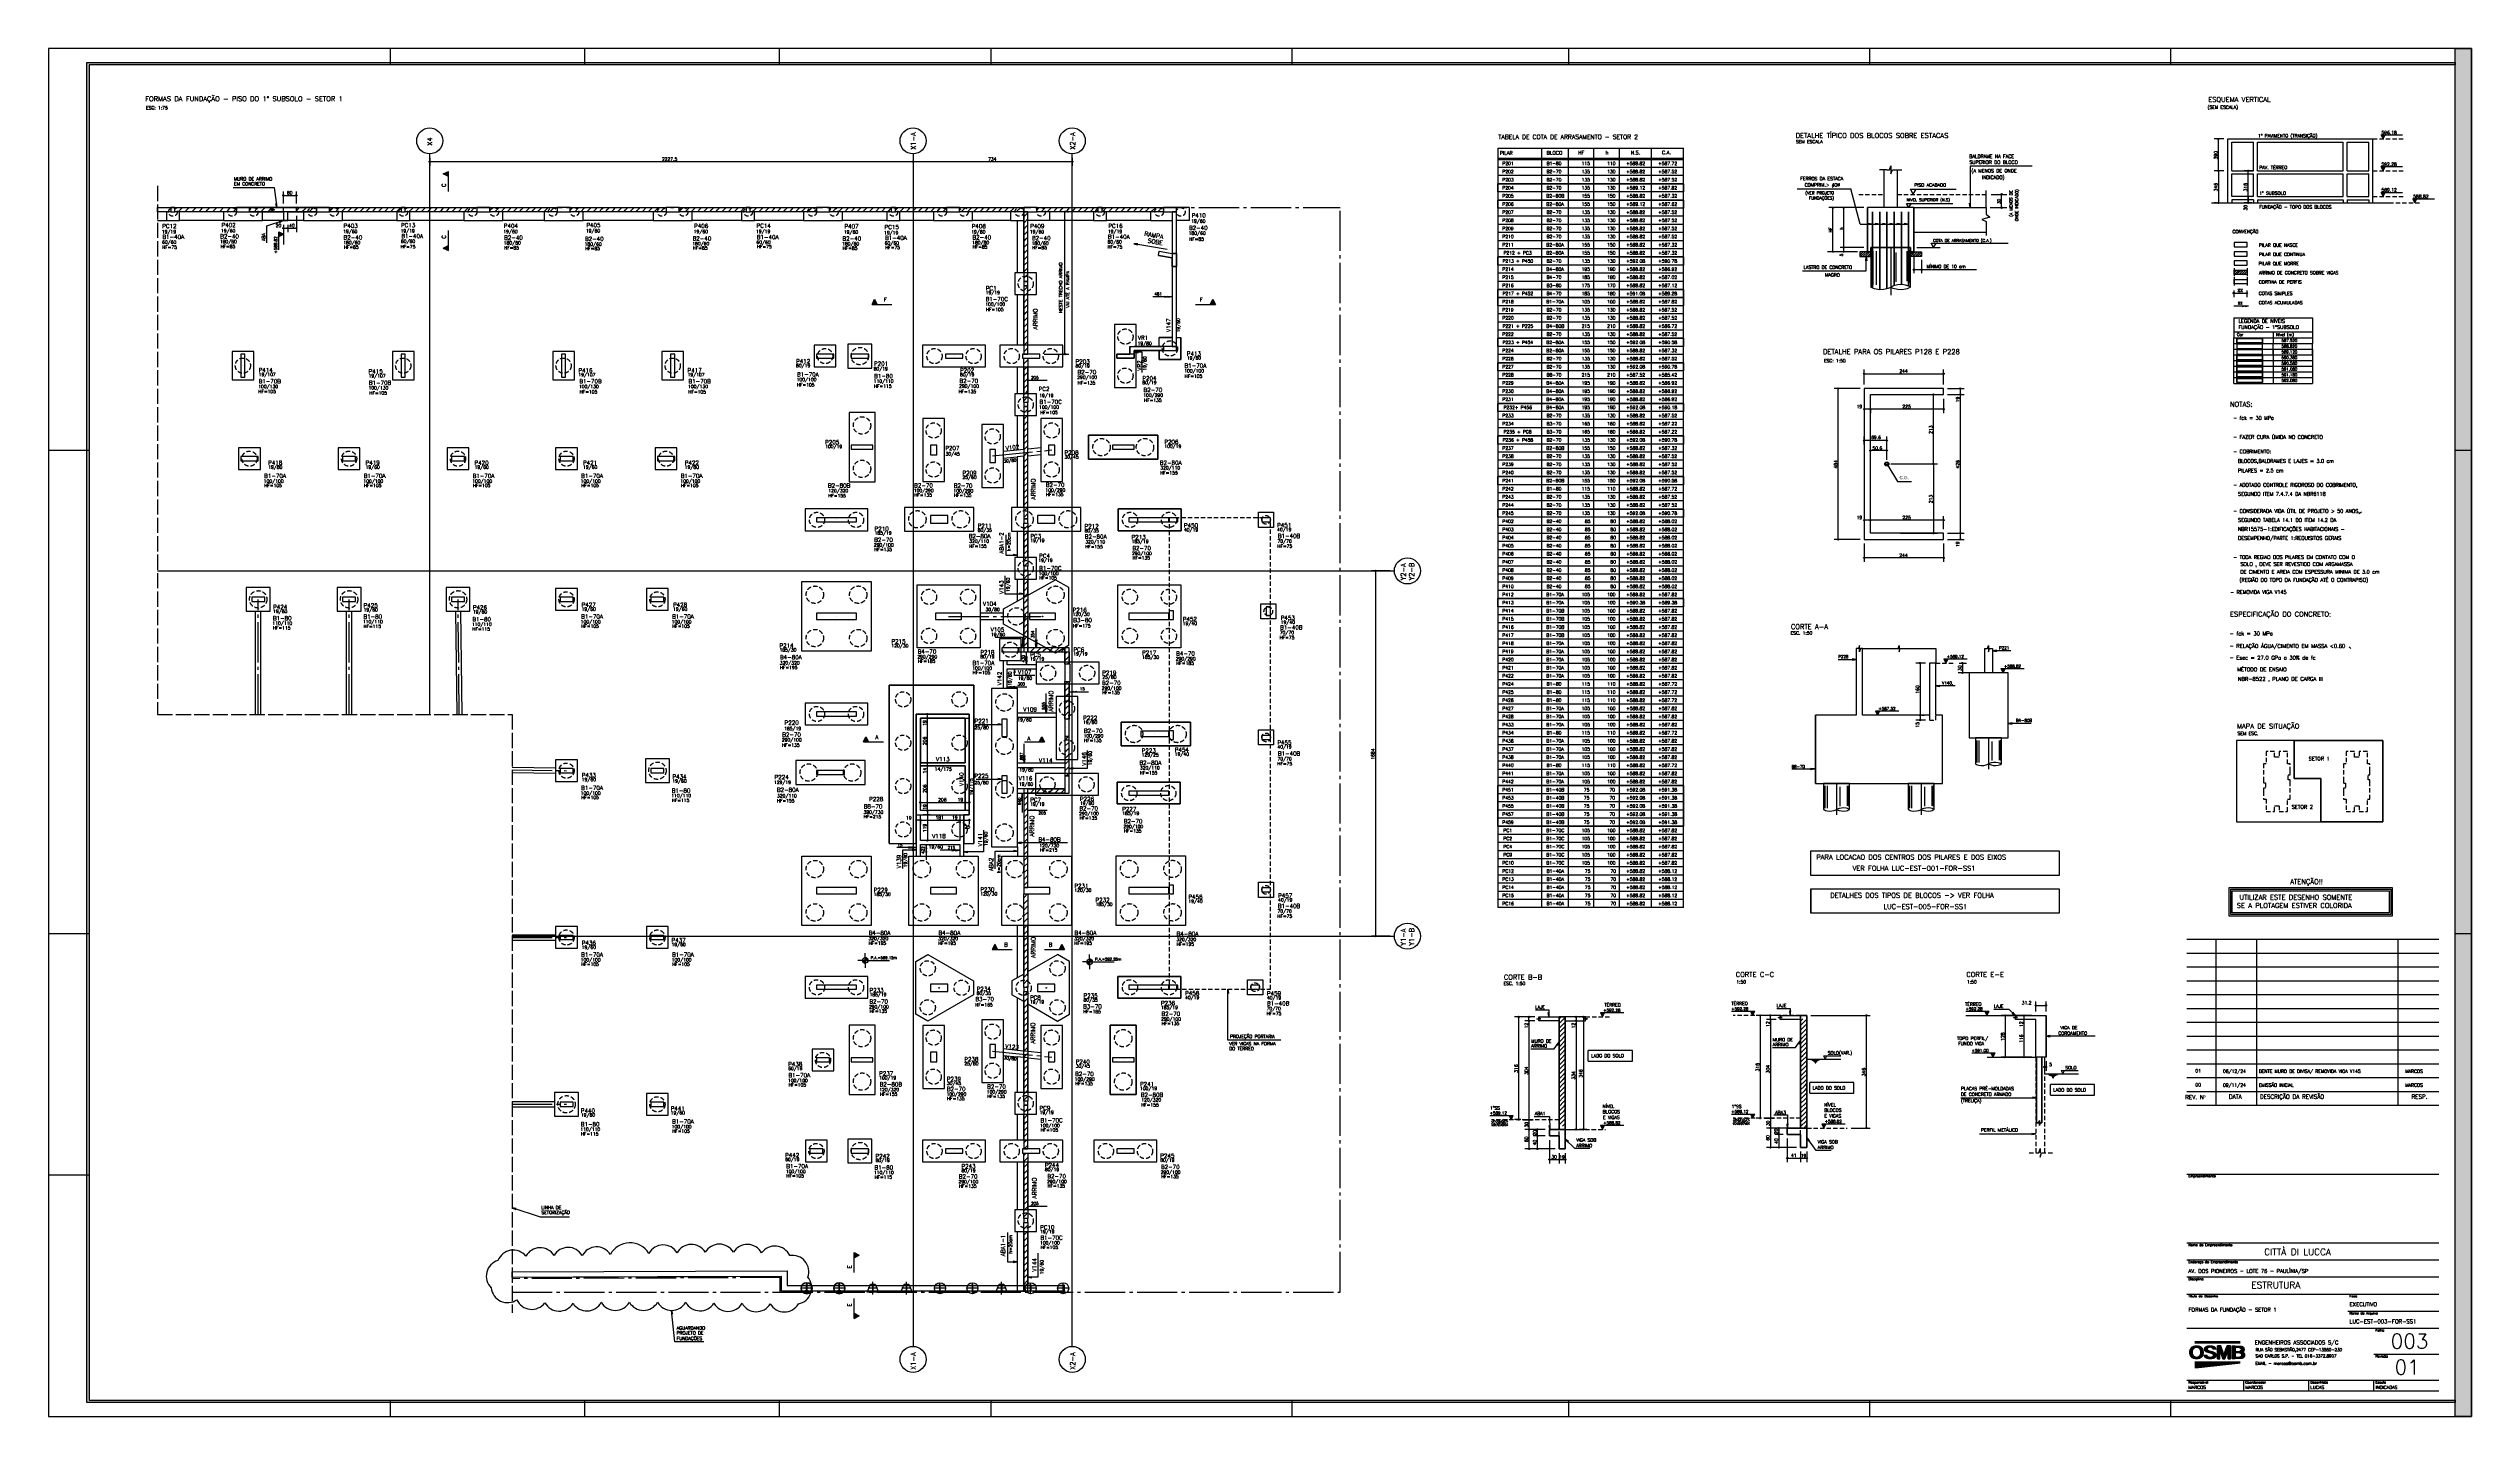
# Model space of a CAD drawing. Extents: x -5956 to 5211, y -572 to 5735.
import ezdxf

# ---------------------------------------------------------------- set-up
doc = ezdxf.new("R2010")
doc.units = 0
doc.header["$LTSCALE"] = 100
doc.header["$MEASUREMENT"] = 0
for name, pattern in [('ESTILO_TQS_0001', [0.85, 0.7, -0.15]), ('ESTILO_TQS_0002', [0.3, 0.2, -0.1]), ('ESTILO_TQS_0003', [2.05, 1.5, -0.2, 0.15, -0.2]), ('ESTILO_TQS_0004', [2.4, 1.5, 0.2, 0.15, -0.2, 0.15, -0.2])]:
    doc.linetypes.add(name, pattern=pattern)
doc.layers.get('0').update_dxf_attribs({"color": 245, "linetype": 'CONTINUOUS'})
for name, color, linetype in [('01', 7, 'CONTINUOUS'), ('100', 7, 'CONTINUOUS'), ('104', 5, 'CONTINUOUS'), ('11', 7, 'CONTINUOUS'), ('12', 7, 'CONTINUOUS'), ('120', 7, 'CONTINUOUS'), ('153', 7, 'CONTINUOUS'), ('16', 5, 'CONTINUOUS'), ('178', 7, 'CONTINUOUS'), ('18', 4, 'CONTINUOUS'), ('2', 5, 'CONTINUOUS'), ('200', 7, 'ESTILO_TQS_0002'), ('201', 7, 'ESTILO_TQS_0001'), ('204', 7, 'ESTILO_TQS_0003'), ('205', 5, 'ESTILO_TQS_0004'), ('21', 1, 'CONTINUOUS'), ('210', 7, 'ESTILO_TQS_0002'), ('220', 3, 'CONTINUOUS'), ('221', 102, 'CONTINUOUS'), ('224', 7, 'CONTINUOUS'), ('226', 9, 'CONTINUOUS'), ('228', 7, 'CONTINUOUS'), ('235', 7, 'CONTINUOUS'), ('240', 43, 'CONTINUOUS'), ('241', 4, 'CONTINUOUS'), ('242', 7, 'CONTINUOUS'), ('243', 9, 'CONTINUOUS'), ('244', 6, 'CONTINUOUS'), ('246', 3, 'CONTINUOUS'), ('247', 10, 'CONTINUOUS'), ('251', 5, 'CONTINUOUS'), ('3', 1, 'CONTINUOUS'), ('30', 7, 'CONTINUOUS'), ('4', 3, 'CONTINUOUS'), ('7', 2, 'CONTINUOUS'), ('8', 7, 'CONTINUOUS'), ('9', 3, 'CONTINUOUS'), ('TEX1', 7, 'CONTINUOUS'), ('TEX2', 7, 'CONTINUOUS')]:
    doc.layers.add(name, color=color, linetype=linetype)
doc.styles.get("Standard").update_dxf_attribs({"font": 'ROMANS.SHX'})
doc.styles.add('TQS_ARIAL', font='arial.ttf')

# ---------------------------------------------------------------- blocks, each defined once
blk = doc.blocks.new('H19', base_point=(-13899.373904, 10592.007577))
for p, q in [((-9591.873904, 10944.44117), (-9591.873904, 10950.335702)), ((-9591.373904, 10944.44117), (-9591.373904, 10950.335702)), ((-9590.873904, 10944.44117), (-9590.873904, 10950.335702)), ((-9590.373904, 10944.44117), (-9590.373904, 10950.335702)), ((-9589.873904, 10944.44117), (-9589.873904, 10950.335702)), ((-9589.373904, 10944.44117), (-9589.373904, 10950.335702)), ((-9588.873904, 10944.44117), (-9588.873904, 10950.335702)), ((-9588.373904, 10944.44117), (-9588.373904, 10950.335702)), ((-9587.873904, 10944.44117), (-9587.873904, 10950.335702)), ((-9587.373904, 10944.44117), (-9587.373904, 10950.335702)), ((-9586.873904, 10944.44117), (-9586.873904, 10950.335702)), ((-9586.373904, 10944.44117), (-9586.373904, 10950.335702)), ((-9585.873904, 10944.44117), (-9585.873904, 10950.335702)), ((-9585.373904, 10944.44117), (-9585.373904, 10950.335702)), ((-9584.873904, 10944.44117), (-9584.873904, 10950.335702)), ((-9584.373904, 10944.44117), (-9584.373904, 10950.335702)), ((-9583.873904, 10944.44117), (-9583.873904, 10950.335702)), ((-9583.373904, 10944.44117), (-9583.373904, 10950.335702)), ((-9582.873904, 10944.44117), (-9582.873904, 10950.335702)), ((-9582.373904, 10944.44117), (-9582.373904, 10950.335702)), ((-9581.873904, 10944.44117), (-9581.873904, 10950.335702)), ((-9581.373904, 10944.44117), (-9581.373904, 10950.335702)), ((-9580.873904, 10944.44117), (-9580.873904, 10950.335702)), ((-9580.373904, 10944.44117), (-9580.373904, 10950.335702)), ((-9579.873904, 10944.44117), (-9579.873904, 10950.335702)), ((-9579.373904, 10944.44117), (-9579.373904, 10950.335702)), ((-9578.873904, 10944.44117), (-9578.873904, 10950.335702)), ((-9578.373904, 10944.44117), (-9578.373904, 10950.335702)), ((-9577.873904, 10944.44117), (-9577.873904, 10950.335702)), ((-9577.373904, 10944.44117), (-9577.373904, 10950.335702)), ((-9576.873904, 10944.44117), (-9576.873904, 10950.335702)), ((-9576.373904, 10944.44117), (-9576.373904, 10950.335702)), ((-9575.873904, 10944.44117), (-9575.873904, 10950.335702)), ((-9575.373904, 10944.44117), (-9575.373904, 10950.335702)), ((-9574.873904, 10944.44117), (-9574.873904, 10950.335702)), ((-9574.373904, 10944.44117), (-9574.373904, 10950.335702)), ((-9573.873904, 10944.44117), (-9573.873904, 10950.335702)), ((-9573.373904, 10944.44117), (-9573.373904, 10950.335702)), ((-9572.873904, 10944.44117), (-9572.873904, 10950.335702)), ((-9572.373904, 10944.44117), (-9572.373904, 10950.335702)), ((-9571.873904, 10944.44117), (-9571.873904, 10950.335702)), ((-9571.373904, 10944.44117), (-9571.373904, 10950.335702)), ((-9570.873904, 10944.44117), (-9570.873904, 10950.335702)), ((-9570.373904, 10944.44117), (-9570.373904, 10950.335702)), ((-9569.873904, 10944.44117), (-9569.873904, 10950.335702)), ((-9569.373904, 10944.44117), (-9569.373904, 10950.335702)), ((-9568.873904, 10944.44117), (-9568.873904, 10950.335702)), ((-9568.373904, 10944.44117), (-9568.373904, 10950.335702)), ((-9567.873904, 10944.44117), (-9567.873904, 10950.335702)), ((-9567.373904, 10944.44117), (-9567.373904, 10950.335702)), ((-9566.873904, 10944.44117), (-9566.873904, 10950.335702)), ((-9566.373904, 10944.44117), (-9566.373904, 10950.335702)), ((-9565.873904, 10944.44117), (-9565.873904, 10950.335702)), ((-9565.373904, 10944.44117), (-9565.373904, 10950.335702)), ((-9564.873904, 10944.44117), (-9564.873904, 10950.335702)), ((-9564.373904, 10944.44117), (-9564.373904, 10950.335702)), ((-9563.873904, 10944.44117), (-9563.873904, 10950.335702)), ((-9563.373904, 10944.44117), (-9563.373904, 10950.335702)), ((-9562.873904, 10944.44117), (-9562.873904, 10950.335702)), ((-9562.373904, 10944.44117), (-9562.373904, 10950.335702)), ((-9561.873904, 10944.44117), (-9561.873904, 10950.335702)), ((-9561.373904, 10944.44117), (-9561.373904, 10950.335702)), ((-9560.873904, 10944.44117), (-9560.873904, 10950.335702)), ((-9560.373904, 10944.44117), (-9560.373904, 10950.335702)), ((-9559.873904, 10944.44117), (-9559.873904, 10950.335702)), ((-9559.373904, 10944.44117), (-9559.373904, 10950.335702)), ((-9558.873904, 10944.44117), (-9558.873904, 10950.335702)), ((-9558.373904, 10944.44117), (-9558.373904, 10950.335702)), ((-9557.873904, 10944.44117), (-9557.873904, 10950.335702)), ((-9557.373904, 10944.44117), (-9557.373904, 10950.335702)), ((-9556.873904, 10944.44117), (-9556.873904, 10950.335702)), ((-9556.373904, 10944.44117), (-9556.373904, 10950.335702)), ((-9555.873904, 10944.44117), (-9555.873904, 10950.335702)), ((-9555.373904, 10944.44117), (-9555.373904, 10950.335702)), ((-9554.873904, 10944.44117), (-9554.873904, 10950.335702)), ((-9554.373904, 10944.44117), (-9554.373904, 10950.335702)), ((-9553.873904, 10944.44117), (-9553.873904, 10950.335702)), ((-9553.373904, 10944.44117), (-9553.373904, 10950.335702)), ((-9552.873904, 10944.44117), (-9552.873904, 10950.335702)), ((-9552.373904, 10944.44117), (-9552.373904, 10950.335702)), ((-9551.873904, 10944.44117), (-9551.873904, 10950.335702)), ((-9551.373904, 10944.44117), (-9551.373904, 10950.335702)), ((-9550.873904, 10944.44117), (-9550.873904, 10950.335702)), ((-9550.373904, 10944.44117), (-9550.373904, 10950.335702)), ((-9549.873904, 10944.44117), (-9549.873904, 10950.335702)), ((-9549.373904, 10944.44117), (-9549.373904, 10950.335702)), ((-9548.873904, 10944.44117), (-9548.873904, 10950.335702)), ((-9548.373904, 10944.44117), (-9548.373904, 10950.335702)), ((-9547.873904, 10944.44117), (-9547.873904, 10950.335702)), ((-9547.373904, 10944.44117), (-9547.373904, 10950.335702)), ((-9546.873904, 10944.44117), (-9546.873904, 10950.335702)), ((-9546.373904, 10944.44117), (-9546.373904, 10950.335702)), ((-9545.873904, 10944.44117), (-9545.873904, 10950.335702)), ((-9545.373904, 10944.44117), (-9545.373904, 10950.335702)), ((-9544.873904, 10944.44117), (-9544.873904, 10950.335702)), ((-9544.373904, 10944.44117), (-9544.373904, 10950.335702)), ((-9543.873904, 10944.44117), (-9543.873904, 10950.335702)), ((-9543.373904, 10944.44117), (-9543.373904, 10950.335702)), ((-9542.873904, 10944.44117), (-9542.873904, 10950.335702)), ((-9542.373904, 10944.44117), (-9542.373904, 10950.335702)), ((-9541.873904, 10944.44117), (-9541.873904, 10950.335702)), ((-9541.373904, 10944.44117), (-9541.373904, 10950.335702)), ((-9540.873904, 10944.44117), (-9540.873904, 10950.335702)), ((-9540.373904, 10944.44117), (-9540.373904, 10950.335702)), ((-9539.873904, 10944.44117), (-9539.873904, 10950.335702)), ((-9539.373904, 10944.44117), (-9539.373904, 10950.335702)), ((-9538.873904, 10944.44117), (-9538.873904, 10950.335702)), ((-9538.373904, 10944.44117), (-9538.373904, 10950.335702)), ((-9537.873904, 10944.44117), (-9537.873904, 10950.335702)), ((-9537.373904, 10944.44117), (-9537.373904, 10950.335702)), ((-9536.873904, 10944.44117), (-9536.873904, 10950.335702)), ((-9536.373904, 10944.44117), (-9536.373904, 10950.335702)), ((-9535.873904, 10944.44117), (-9535.873904, 10950.335702)), ((-9535.373904, 10944.44117), (-9535.373904, 10950.335702)), ((-9534.873904, 10944.44117), (-9534.873904, 10950.335702)), ((-9534.373904, 10944.44117), (-9534.373904, 10950.335702)), ((-9533.873904, 10944.44117), (-9533.873904, 10950.335702)), ((-9533.373904, 10944.44117), (-9533.373904, 10950.335702)), ((-9532.873904, 10944.44117), (-9532.873904, 10950.335702)), ((-9532.373904, 10944.44117), (-9532.373904, 10950.335702)), ((-9531.873904, 10944.44117), (-9531.873904, 10950.335702)), ((-9531.373904, 10944.44117), (-9531.373904, 10950.335702)), ((-9530.873904, 10944.44117), (-9530.873904, 10950.335702)), ((-9530.373904, 10944.44117), (-9530.373904, 10950.335702)), ((-9529.873904, 10944.44117), (-9529.873904, 10950.335702)), ((-9529.373904, 10944.44117), (-9529.373904, 10950.335702)), ((-9528.873904, 10944.44117), (-9528.873904, 10950.335702)), ((-9528.373904, 10944.44117), (-9528.373904, 10950.335702)), ((-9527.873904, 10944.44117), (-9527.873904, 10950.335702)), ((-9527.373904, 10944.44117), (-9527.373904, 10950.335702)), ((-9526.873904, 10944.44117), (-9526.873904, 10950.335702)), ((-9526.373904, 10944.44117), (-9526.373904, 10950.335702)), ((-9525.873904, 10944.44117), (-9525.873904, 10950.335702)), ((-9525.373904, 10944.44117), (-9525.373904, 10950.335702)), ((-9524.873904, 10944.44117), (-9524.873904, 10950.335702)), ((-9524.373904, 10944.44117), (-9524.373904, 10950.335702)), ((-9523.873904, 10944.44117), (-9523.873904, 10950.335702)), ((-9523.373904, 10944.44117), (-9523.373904, 10950.335702)), ((-9522.873904, 10944.44117), (-9522.873904, 10950.335702)), ((-9522.373904, 10944.44117), (-9522.373904, 10950.335702)), ((-9521.873904, 10944.44117), (-9521.873904, 10950.335702)), ((-9521.373904, 10944.44117), (-9521.373904, 10950.335702)), ((-9520.873904, 10944.44117), (-9520.873904, 10950.335702)), ((-9520.373904, 10944.44117), (-9520.373904, 10950.335702)), ((-9519.873904, 10944.44117), (-9519.873904, 10950.335702)), ((-9519.373904, 10944.44117), (-9519.373904, 10950.335702)), ((-9518.873904, 10944.44117), (-9518.873904, 10950.335702)), ((-9518.373904, 10944.44117), (-9518.373904, 10950.335702)), ((-9517.873904, 10944.44117), (-9517.873904, 10950.335702)), ((-9517.373904, 10944.44117), (-9517.373904, 10950.335702)), ((-9516.873904, 10944.44117), (-9516.873904, 10950.335702)), ((-9516.373904, 10944.44117), (-9516.373904, 10950.335702)), ((-9515.873904, 10944.44117), (-9515.873904, 10950.335702)), ((-9515.373904, 10944.44117), (-9515.373904, 10950.335702)), ((-9514.873904, 10944.44117), (-9514.873904, 10950.335702)), ((-9514.373904, 10944.44117), (-9514.373904, 10950.335702)), ((-9513.873904, 10944.44117), (-9513.873904, 10950.335702)), ((-9513.373904, 10944.44117), (-9513.373904, 10950.335702)), ((-9512.873904, 10944.44117), (-9512.873904, 10950.335702)), ((-9512.373904, 10944.44117), (-9512.373904, 10950.335702)), ((-9511.873904, 10944.44117), (-9511.873904, 10950.335702)), ((-9511.373904, 10944.44117), (-9511.373904, 10950.335702)), ((-9510.873904, 10944.44117), (-9510.873904, 10950.335702)), ((-9510.373904, 10944.44117), (-9510.373904, 10950.335702)), ((-9509.873904, 10944.44117), (-9509.873904, 10950.335702)), ((-9509.373904, 10944.44117), (-9509.373904, 10950.335702)), ((-9508.873904, 10944.44117), (-9508.873904, 10950.335702)), ((-9508.373904, 10944.44117), (-9508.373904, 10950.335702)), ((-9507.873904, 10944.44117), (-9507.873904, 10950.335702)), ((-9507.373904, 10944.44117), (-9507.373904, 10950.335702)), ((-9506.873904, 10944.44117), (-9506.873904, 10950.335702)), ((-9506.373904, 10944.44117), (-9506.373904, 10950.335702)), ((-9505.873904, 10944.44117), (-9505.873904, 10950.335702)), ((-9505.373904, 10944.44117), (-9505.373904, 10950.335702)), ((-9504.873904, 10944.44117), (-9504.873904, 10950.335702)), ((-9504.373904, 10944.44117), (-9504.373904, 10950.335702)), ((-9503.873904, 10944.44117), (-9503.873904, 10950.335702)), ((-9503.373904, 10944.44117), (-9503.373904, 10950.335702)), ((-9502.873904, 10944.44117), (-9502.873904, 10950.335702)), ((-9502.373904, 10944.44117), (-9502.373904, 10950.335702)), ((-9501.873904, 10944.44117), (-9501.873904, 10950.335702)), ((-9501.373904, 10944.44117), (-9501.373904, 10950.335702)), ((-9500.873904, 10944.44117), (-9500.873904, 10950.335702)), ((-9500.373904, 10944.44117), (-9500.373904, 10950.335702)), ((-9499.873904, 10944.44117), (-9499.873904, 10950.335702)), ((-9499.373904, 10944.44117), (-9499.373904, 10950.335702)), ((-9498.873904, 10944.44117), (-9498.873904, 10950.335702)), ((-9498.373904, 10944.44117), (-9498.373904, 10950.335702)), ((-9497.873904, 10944.44117), (-9497.873904, 10950.335702)), ((-9497.373904, 10944.44117), (-9497.373904, 10950.335702)), ((-9496.873904, 10944.44117), (-9496.873904, 10950.335702)), ((-9496.373904, 10944.44117), (-9496.373904, 10950.335702)), ((-9495.873904, 10944.44117), (-9495.873904, 10950.335702)), ((-9495.373904, 10944.44117), (-9495.373904, 10950.335702)), ((-9494.873904, 10944.44117), (-9494.873904, 10950.335702)), ((-9494.373904, 10944.44117), (-9494.373904, 10950.335702)), ((-9493.873904, 10944.44117), (-9493.873904, 10950.335702)), ((-9493.373904, 10944.44117), (-9493.373904, 10950.335702)), ((-9492.873904, 10944.44117), (-9492.873904, 10950.335702)), ((-9492.373904, 10944.44117), (-9492.373904, 10950.335702)), ((-9491.873904, 10944.44117), (-9491.873904, 10950.335702)), ((-9491.373904, 10944.44117), (-9491.373904, 10950.335702)), ((-9490.873904, 10944.44117), (-9490.873904, 10950.335702)), ((-9490.373904, 10944.44117), (-9490.373904, 10950.335702)), ((-9489.873904, 10944.44117), (-9489.873904, 10950.335702)), ((-9489.373904, 10944.44117), (-9489.373904, 10950.335702)), ((-9488.873904, 10944.44117), (-9488.873904, 10950.335702)), ((-9488.373904, 10944.44117), (-9488.373904, 10950.335702)), ((-9487.873904, 10944.44117), (-9487.873904, 10950.335702)), ((-9487.373904, 10944.44117), (-9487.373904, 10950.335702)), ((-9486.873904, 10944.44117), (-9486.873904, 10950.335702)), ((-9486.373904, 10944.44117), (-9486.373904, 10950.335702)), ((-9485.873904, 10944.44117), (-9485.873904, 10950.335702)), ((-9485.373904, 10944.44117), (-9485.373904, 10950.335702)), ((-9484.873904, 10944.44117), (-9484.873904, 10950.335702)), ((-9484.373904, 10944.44117), (-9484.373904, 10950.335702)), ((-9483.873904, 10944.44117), (-9483.873904, 10950.335702)), ((-9483.373904, 10944.44117), (-9483.373904, 10950.335702)), ((-9482.873904, 10944.44117), (-9482.873904, 10950.335702)), ((-9482.373904, 10944.44117), (-9482.373904, 10950.335702)), ((-9481.873904, 10944.44117), (-9481.873904, 10950.335702)), ((-9481.373904, 10944.44117), (-9481.373904, 10950.335702)), ((-9480.873904, 10944.44117), (-9480.873904, 10950.335702)), ((-9480.373904, 10944.44117), (-9480.373904, 10950.335702)), ((-9479.873904, 10944.44117), (-9479.873904, 10950.335702)), ((-9479.373904, 10944.44117), (-9479.373904, 10950.335702)), ((-9478.873904, 10944.44117), (-9478.873904, 10950.335702)), ((-9478.373904, 10944.44117), (-9478.373904, 10950.335702)), ((-9477.873904, 10944.44117), (-9477.873904, 10950.335702)), ((-9477.373904, 10944.44117), (-9477.373904, 10950.335702)), ((-9476.873904, 10944.44117), (-9476.873904, 10950.335702)), ((-9476.373904, 10944.44117), (-9476.373904, 10950.335702)), ((-9475.873904, 10944.44117), (-9475.873904, 10950.335702)), ((-9475.373904, 10944.44117), (-9475.373904, 10950.335702)), ((-9474.873904, 10944.44117), (-9474.873904, 10950.335702)), ((-9474.373904, 10944.44117), (-9474.373904, 10950.335702)), ((-9473.873904, 10944.44117), (-9473.873904, 10950.335702)), ((-9473.373904, 10944.44117), (-9473.373904, 10950.335702)), ((-9472.873904, 10944.44117), (-9472.873904, 10950.335702)), ((-9472.373904, 10944.44117), (-9472.373904, 10950.335702)), ((-9471.873904, 10944.44117), (-9471.873904, 10950.335702)), ((-9471.373904, 10944.44117), (-9471.373904, 10950.335702)), ((-9470.873904, 10944.44117), (-9470.873904, 10950.335702)), ((-9470.373904, 10944.44117), (-9470.373904, 10950.335702)), ((-9469.873904, 10944.44117), (-9469.873904, 10950.335702)), ((-9469.373904, 10944.44117), (-9469.373904, 10950.335702)), ((-9468.873904, 10944.44117), (-9468.873904, 10950.335702)), ((-9468.373904, 10944.44117), (-9468.373904, 10950.335702))]:
    blk.add_line(p, q)
blk = doc.blocks.new('H20', base_point=(-13899.373904, 10592.007577))
for p, q in [((-9607.604373, 10915.726327), (-9607.604373, 10923.386483)), ((-9607.104373, 10913.046639), (-9607.104373, 10926.085702)), ((-9606.604373, 10911.960702), (-9606.604373, 10927.171639)), ((-9606.104373, 10910.87867), (-9606.104373, 10928.257577)), ((-9605.604373, 10909.792733), (-9605.604373, 10929.343514)), ((-9605.104373, 10908.710702), (-9605.104373, 10930.433358)), ((-9604.604373, 10907.937264), (-9604.604373, 10931.202889)), ((-9604.104373, 10907.402108), (-9604.104373, 10931.734139)), ((-9603.604373, 10906.870858), (-9603.604373, 10932.269295)), ((-9603.104373, 10906.335702), (-9603.104373, 10932.800545)), ((-9602.604373, 10905.800545), (-9602.604373, 10933.335702)), ((-9602.104373, 10905.265389), (-9602.104373, 10933.866952)), ((-9601.604373, 10904.730233), (-9601.604373, 10934.402108)), ((-9601.104373, 10904.198983), (-9601.104373, 10934.933358)), ((-9600.604373, 10903.874764), (-9600.604373, 10935.257577)), ((-9600.104373, 10923.741952), (-9600.104373, 10935.507577)), ((-9600.104373, 10903.632577), (-9600.104373, 10915.44117)), ((-9599.604373, 10925.140389), (-9599.604373, 10935.757577)), ((-9599.604373, 10903.386483), (-9599.604373, 10914.06617)), ((-9599.104373, 10926.538827), (-9599.104373, 10936.007577)), ((-9599.104373, 10903.140389), (-9599.104373, 10912.687264)), ((-9598.604373, 10927.480233), (-9598.604373, 10936.257577)), ((-9598.604373, 10902.894295), (-9598.604373, 10911.75367)), ((-9598.104373, 10928.105233), (-9598.104373, 10936.507577)), ((-9598.104373, 10902.652108), (-9598.104373, 10911.12867)), ((-9597.604373, 10928.730233), (-9597.604373, 10936.757577)), ((-9597.604373, 10902.406014), (-9597.604373, 10910.50367)), ((-9597.104373, 10929.355233), (-9597.104373, 10937.007577)), ((-9597.104373, 10902.15992), (-9597.104373, 10909.874764)), ((-9596.604373, 10929.945077), (-9596.604373, 10937.257577)), ((-9596.604373, 10901.913827), (-9596.604373, 10909.288827)), ((-9596.104373, 10930.214608), (-9596.104373, 10937.507577)), ((-9596.104373, 10901.671639), (-9596.104373, 10909.015389)), ((-9595.604373, 10930.488045), (-9595.604373, 10937.757577)), ((-9595.604373, 10901.425545), (-9595.604373, 10908.745858)), ((-9595.104373, 10930.761483), (-9595.104373, 10937.843514)), ((-9595.104373, 10901.335702), (-9595.104373, 10908.47242)), ((-9594.604373, 10931.03492), (-9594.604373, 10937.917733)), ((-9594.604373, 10901.265389), (-9594.604373, 10908.198983)), ((-9594.104373, 10931.304452), (-9594.104373, 10937.988045)), ((-9594.104373, 10901.19117), (-9594.104373, 10907.925545)), ((-9593.604373, 10931.577889), (-9593.604373, 10938.062264)), ((-9593.604373, 10901.116952), (-9593.604373, 10907.656014)), ((-9593.104373, 10931.765389), (-9593.104373, 10938.132577)), ((-9593.104373, 10901.042733), (-9593.104373, 10907.468514)), ((-9592.604373, 10931.839608), (-9592.604373, 10938.206795)), ((-9592.604373, 10900.97242), (-9592.604373, 10907.390389)), ((-9592.104373, 10931.917733), (-9592.104373, 10938.281014)), ((-9592.104373, 10900.898202), (-9592.104373, 10907.312264)), ((-9591.604373, 10931.991952), (-9591.604373, 10938.351327)), ((-9591.604373, 10900.823983), (-9591.604373, 10907.234139)), ((-9591.104373, 10932.070077), (-9591.104373, 10938.425545)), ((-9591.104373, 10900.749764), (-9591.104373, 10907.15992)), ((-9590.604373, 10932.144295), (-9590.604373, 10938.495858)), ((-9590.604373, 10900.679452), (-9590.604373, 10907.081795)), ((-9590.104373, 10932.22242), (-9590.104373, 10938.570077)), ((-9590.104373, 10900.605233), (-9590.104373, 10907.00367)), ((-9589.604373, 10932.296639), (-9589.604373, 10938.640389)), ((-9589.604373, 10900.531014), (-9589.604373, 10906.925545)), ((-9589.104373, 10932.374764), (-9589.104373, 10938.714608)), ((-9589.104373, 10900.456795), (-9589.104373, 10906.851327))]:
    blk.add_line(p, q)
blk = doc.blocks.new('H21', base_point=(-13899.373904, 10592.007577))
for p, q in [((-9607.604373, 10915.726327), (-9607.604373, 10923.386483)), ((-9607.104373, 10913.046639), (-9607.104373, 10926.085702)), ((-9606.604373, 10911.960702), (-9606.604373, 10927.171639)), ((-9606.104373, 10910.87867), (-9606.104373, 10928.257577)), ((-9605.604373, 10909.792733), (-9605.604373, 10929.343514)), ((-9605.104373, 10908.710702), (-9605.104373, 10930.433358)), ((-9604.604373, 10907.937264), (-9604.604373, 10931.202889)), ((-9604.104373, 10907.402108), (-9604.104373, 10931.734139)), ((-9603.604373, 10906.870858), (-9603.604373, 10932.269295)), ((-9603.104373, 10906.335702), (-9603.104373, 10932.800545)), ((-9602.604373, 10905.800545), (-9602.604373, 10933.335702)), ((-9602.104373, 10905.265389), (-9602.104373, 10933.866952)), ((-9601.604373, 10904.730233), (-9601.604373, 10934.402108)), ((-9601.104373, 10904.198983), (-9601.104373, 10934.933358)), ((-9600.604373, 10903.874764), (-9600.604373, 10935.257577)), ((-9600.104373, 10923.741952), (-9600.104373, 10935.507577)), ((-9600.104373, 10903.632577), (-9600.104373, 10915.44117)), ((-9599.604373, 10925.140389), (-9599.604373, 10935.757577)), ((-9599.604373, 10903.386483), (-9599.604373, 10914.06617)), ((-9599.104373, 10926.538827), (-9599.104373, 10936.007577)), ((-9599.104373, 10903.140389), (-9599.104373, 10912.687264)), ((-9598.604373, 10927.480233), (-9598.604373, 10936.257577)), ((-9598.604373, 10902.894295), (-9598.604373, 10911.75367)), ((-9598.104373, 10928.105233), (-9598.104373, 10936.507577)), ((-9598.104373, 10902.652108), (-9598.104373, 10911.12867)), ((-9597.604373, 10928.730233), (-9597.604373, 10936.757577)), ((-9597.604373, 10902.406014), (-9597.604373, 10910.50367)), ((-9597.104373, 10929.355233), (-9597.104373, 10937.007577)), ((-9597.104373, 10902.15992), (-9597.104373, 10909.874764)), ((-9596.604373, 10929.945077), (-9596.604373, 10937.257577)), ((-9596.604373, 10901.913827), (-9596.604373, 10909.288827)), ((-9596.104373, 10930.214608), (-9596.104373, 10937.507577)), ((-9596.104373, 10901.671639), (-9596.104373, 10909.015389)), ((-9595.604373, 10930.488045), (-9595.604373, 10937.757577)), ((-9595.604373, 10901.425545), (-9595.604373, 10908.745858)), ((-9595.104373, 10930.761483), (-9595.104373, 10937.843514)), ((-9595.104373, 10901.335702), (-9595.104373, 10908.47242)), ((-9594.604373, 10931.03492), (-9594.604373, 10937.917733)), ((-9594.604373, 10901.265389), (-9594.604373, 10908.198983)), ((-9594.104373, 10931.304452), (-9594.104373, 10937.988045)), ((-9594.104373, 10901.19117), (-9594.104373, 10907.925545)), ((-9593.604373, 10931.577889), (-9593.604373, 10938.062264)), ((-9593.604373, 10901.116952), (-9593.604373, 10907.656014)), ((-9593.104373, 10931.765389), (-9593.104373, 10938.132577)), ((-9593.104373, 10901.042733), (-9593.104373, 10907.468514)), ((-9592.604373, 10931.839608), (-9592.604373, 10938.206795)), ((-9592.604373, 10900.97242), (-9592.604373, 10907.390389)), ((-9592.104373, 10931.917733), (-9592.104373, 10938.281014)), ((-9592.104373, 10900.898202), (-9592.104373, 10907.312264)), ((-9591.604373, 10931.991952), (-9591.604373, 10938.351327)), ((-9591.604373, 10900.823983), (-9591.604373, 10907.234139)), ((-9591.104373, 10932.070077), (-9591.104373, 10938.425545)), ((-9591.104373, 10900.749764), (-9591.104373, 10907.15992)), ((-9590.604373, 10932.144295), (-9590.604373, 10938.495858)), ((-9590.604373, 10900.679452), (-9590.604373, 10907.081795)), ((-9590.104373, 10932.22242), (-9590.104373, 10938.570077)), ((-9590.104373, 10900.605233), (-9590.104373, 10907.00367)), ((-9589.604373, 10932.296639), (-9589.604373, 10938.640389)), ((-9589.604373, 10900.531014), (-9589.604373, 10906.925545)), ((-9589.104373, 10932.374764), (-9589.104373, 10938.714608)), ((-9589.104373, 10900.456795), (-9589.104373, 10906.851327))]:
    blk.add_line(p, q)
blk = doc.blocks.new('H22', base_point=(-13899.373904, 10592.007577))
for p, q in [((-9607.604373, 10915.726327), (-9607.604373, 10923.386483)), ((-9607.104373, 10913.046639), (-9607.104373, 10926.085702)), ((-9606.604373, 10911.960702), (-9606.604373, 10927.171639)), ((-9606.104373, 10910.87867), (-9606.104373, 10928.257577)), ((-9605.604373, 10909.792733), (-9605.604373, 10929.343514)), ((-9605.104373, 10908.710702), (-9605.104373, 10930.433358)), ((-9604.604373, 10907.937264), (-9604.604373, 10931.202889)), ((-9604.104373, 10907.402108), (-9604.104373, 10931.734139)), ((-9603.604373, 10906.870858), (-9603.604373, 10932.269295)), ((-9603.104373, 10906.335702), (-9603.104373, 10932.800545)), ((-9602.604373, 10905.800545), (-9602.604373, 10933.335702)), ((-9602.104373, 10905.265389), (-9602.104373, 10933.866952)), ((-9601.604373, 10904.730233), (-9601.604373, 10934.402108)), ((-9601.104373, 10904.198983), (-9601.104373, 10934.933358)), ((-9600.604373, 10903.874764), (-9600.604373, 10935.257577)), ((-9600.104373, 10923.741952), (-9600.104373, 10935.507577)), ((-9600.104373, 10903.632577), (-9600.104373, 10915.44117)), ((-9599.604373, 10925.140389), (-9599.604373, 10935.757577)), ((-9599.604373, 10903.386483), (-9599.604373, 10914.06617)), ((-9599.104373, 10926.538827), (-9599.104373, 10936.007577)), ((-9599.104373, 10903.140389), (-9599.104373, 10912.687264)), ((-9598.604373, 10927.480233), (-9598.604373, 10936.257577)), ((-9598.604373, 10902.894295), (-9598.604373, 10911.75367)), ((-9598.104373, 10928.105233), (-9598.104373, 10936.507577)), ((-9598.104373, 10902.652108), (-9598.104373, 10911.12867)), ((-9597.604373, 10928.730233), (-9597.604373, 10936.757577)), ((-9597.604373, 10902.406014), (-9597.604373, 10910.50367)), ((-9597.104373, 10929.355233), (-9597.104373, 10937.007577)), ((-9597.104373, 10902.15992), (-9597.104373, 10909.874764)), ((-9596.604373, 10929.945077), (-9596.604373, 10937.257577)), ((-9596.604373, 10901.913827), (-9596.604373, 10909.288827)), ((-9596.104373, 10930.214608), (-9596.104373, 10937.507577)), ((-9596.104373, 10901.671639), (-9596.104373, 10909.015389)), ((-9595.604373, 10930.488045), (-9595.604373, 10937.757577)), ((-9595.604373, 10901.425545), (-9595.604373, 10908.745858)), ((-9595.104373, 10930.761483), (-9595.104373, 10937.843514)), ((-9595.104373, 10901.335702), (-9595.104373, 10908.47242)), ((-9594.604373, 10931.03492), (-9594.604373, 10937.917733)), ((-9594.604373, 10901.265389), (-9594.604373, 10908.198983)), ((-9594.104373, 10931.304452), (-9594.104373, 10937.988045)), ((-9594.104373, 10901.19117), (-9594.104373, 10907.925545)), ((-9593.604373, 10931.577889), (-9593.604373, 10938.062264)), ((-9593.604373, 10901.116952), (-9593.604373, 10907.656014)), ((-9593.104373, 10931.765389), (-9593.104373, 10938.132577)), ((-9593.104373, 10901.042733), (-9593.104373, 10907.468514)), ((-9592.604373, 10931.839608), (-9592.604373, 10938.206795)), ((-9592.604373, 10900.97242), (-9592.604373, 10907.390389)), ((-9592.104373, 10931.917733), (-9592.104373, 10938.281014)), ((-9592.104373, 10900.898202), (-9592.104373, 10907.312264)), ((-9591.604373, 10931.991952), (-9591.604373, 10938.351327)), ((-9591.604373, 10900.823983), (-9591.604373, 10907.234139)), ((-9591.104373, 10932.070077), (-9591.104373, 10938.425545)), ((-9591.104373, 10900.749764), (-9591.104373, 10907.15992)), ((-9590.604373, 10932.144295), (-9590.604373, 10938.495858)), ((-9590.604373, 10900.679452), (-9590.604373, 10907.081795)), ((-9590.104373, 10932.22242), (-9590.104373, 10938.570077)), ((-9590.104373, 10900.605233), (-9590.104373, 10907.00367)), ((-9589.604373, 10932.296639), (-9589.604373, 10938.640389)), ((-9589.604373, 10900.531014), (-9589.604373, 10906.925545)), ((-9589.104373, 10932.374764), (-9589.104373, 10938.714608)), ((-9589.104373, 10900.456795), (-9589.104373, 10906.851327))]:
    blk.add_line(p, q)
blk = doc.blocks.new('H23', base_point=(-13899.373904, 10592.007577))
for p, q in [((-9607.604373, 10915.726327), (-9607.604373, 10923.386483)), ((-9607.104373, 10913.046639), (-9607.104373, 10926.085702)), ((-9606.604373, 10911.960702), (-9606.604373, 10927.171639)), ((-9606.104373, 10910.87867), (-9606.104373, 10928.257577)), ((-9605.604373, 10909.792733), (-9605.604373, 10929.343514)), ((-9605.104373, 10908.710702), (-9605.104373, 10930.433358)), ((-9604.604373, 10907.937264), (-9604.604373, 10931.202889)), ((-9604.104373, 10907.402108), (-9604.104373, 10931.734139)), ((-9603.604373, 10906.870858), (-9603.604373, 10932.269295)), ((-9603.104373, 10906.335702), (-9603.104373, 10932.800545)), ((-9602.604373, 10905.800545), (-9602.604373, 10933.335702)), ((-9602.104373, 10905.265389), (-9602.104373, 10933.866952)), ((-9601.604373, 10904.730233), (-9601.604373, 10934.402108)), ((-9601.104373, 10904.198983), (-9601.104373, 10934.933358)), ((-9600.604373, 10903.874764), (-9600.604373, 10935.257577)), ((-9600.104373, 10923.741952), (-9600.104373, 10935.507577)), ((-9600.104373, 10903.632577), (-9600.104373, 10915.44117)), ((-9599.604373, 10925.140389), (-9599.604373, 10935.757577)), ((-9599.604373, 10903.386483), (-9599.604373, 10914.06617)), ((-9599.104373, 10926.538827), (-9599.104373, 10936.007577)), ((-9599.104373, 10903.140389), (-9599.104373, 10912.687264)), ((-9598.604373, 10927.480233), (-9598.604373, 10936.257577)), ((-9598.604373, 10902.894295), (-9598.604373, 10911.75367)), ((-9598.104373, 10928.105233), (-9598.104373, 10936.507577)), ((-9598.104373, 10902.652108), (-9598.104373, 10911.12867)), ((-9597.604373, 10928.730233), (-9597.604373, 10936.757577)), ((-9597.604373, 10902.406014), (-9597.604373, 10910.50367)), ((-9597.104373, 10929.355233), (-9597.104373, 10937.007577)), ((-9597.104373, 10902.15992), (-9597.104373, 10909.874764)), ((-9596.604373, 10929.945077), (-9596.604373, 10937.257577)), ((-9596.604373, 10901.913827), (-9596.604373, 10909.288827)), ((-9596.104373, 10930.214608), (-9596.104373, 10937.507577)), ((-9596.104373, 10901.671639), (-9596.104373, 10909.015389)), ((-9595.604373, 10930.488045), (-9595.604373, 10937.757577)), ((-9595.604373, 10901.425545), (-9595.604373, 10908.745858)), ((-9595.104373, 10930.761483), (-9595.104373, 10937.843514)), ((-9595.104373, 10901.335702), (-9595.104373, 10908.47242)), ((-9594.604373, 10931.03492), (-9594.604373, 10937.917733)), ((-9594.604373, 10901.265389), (-9594.604373, 10908.198983)), ((-9594.104373, 10931.304452), (-9594.104373, 10937.988045)), ((-9594.104373, 10901.19117), (-9594.104373, 10907.925545)), ((-9593.604373, 10931.577889), (-9593.604373, 10938.062264)), ((-9593.604373, 10901.116952), (-9593.604373, 10907.656014)), ((-9593.104373, 10931.765389), (-9593.104373, 10938.132577)), ((-9593.104373, 10901.042733), (-9593.104373, 10907.468514)), ((-9592.604373, 10931.839608), (-9592.604373, 10938.206795)), ((-9592.604373, 10900.97242), (-9592.604373, 10907.390389)), ((-9592.104373, 10931.917733), (-9592.104373, 10938.281014)), ((-9592.104373, 10900.898202), (-9592.104373, 10907.312264)), ((-9591.604373, 10931.991952), (-9591.604373, 10938.351327)), ((-9591.604373, 10900.823983), (-9591.604373, 10907.234139)), ((-9591.104373, 10932.070077), (-9591.104373, 10938.425545)), ((-9591.104373, 10900.749764), (-9591.104373, 10907.15992)), ((-9590.604373, 10932.144295), (-9590.604373, 10938.495858)), ((-9590.604373, 10900.679452), (-9590.604373, 10907.081795)), ((-9590.104373, 10932.22242), (-9590.104373, 10938.570077)), ((-9590.104373, 10900.605233), (-9590.104373, 10907.00367)), ((-9589.604373, 10932.296639), (-9589.604373, 10938.640389)), ((-9589.604373, 10900.531014), (-9589.604373, 10906.925545)), ((-9589.104373, 10932.374764), (-9589.104373, 10938.714608)), ((-9589.104373, 10900.456795), (-9589.104373, 10906.851327))]:
    blk.add_line(p, q)
blk = doc.blocks.new('H26', base_point=(-13899.373904, 10592.007577))
for p, q in [((-9481.580935, 10907.277108), (-9481.580935, 10923.046639)), ((-9481.080935, 10931.761483), (-9481.080935, 10937.90992)), ((-9481.080935, 10916.898202), (-9481.080935, 10923.046639)), ((-9481.080935, 10901.19117), (-9481.080935, 10907.277108)), ((-9480.580935, 10931.761483), (-9480.580935, 10937.90992)), ((-9480.580935, 10916.898202), (-9480.580935, 10923.046639)), ((-9480.580935, 10901.19117), (-9480.580935, 10907.277108)), ((-9480.080935, 10931.761483), (-9480.080935, 10937.90992)), ((-9480.080935, 10916.898202), (-9480.080935, 10923.046639)), ((-9480.080935, 10901.19117), (-9480.080935, 10907.277108)), ((-9479.580935, 10931.761483), (-9479.580935, 10937.90992)), ((-9479.580935, 10916.898202), (-9479.580935, 10923.046639)), ((-9479.580935, 10901.19117), (-9479.580935, 10907.277108)), ((-9479.080935, 10931.761483), (-9479.080935, 10937.90992)), ((-9479.080935, 10916.898202), (-9479.080935, 10923.046639)), ((-9479.080935, 10901.19117), (-9479.080935, 10907.277108)), ((-9478.580935, 10931.761483), (-9478.580935, 10937.90992)), ((-9478.580935, 10916.898202), (-9478.580935, 10923.046639)), ((-9478.580935, 10901.19117), (-9478.580935, 10907.277108)), ((-9478.080935, 10931.761483), (-9478.080935, 10937.90992)), ((-9478.080935, 10916.898202), (-9478.080935, 10923.046639)), ((-9478.080935, 10901.19117), (-9478.080935, 10907.277108)), ((-9477.580935, 10931.761483), (-9477.580935, 10937.90992)), ((-9477.580935, 10916.898202), (-9477.580935, 10923.046639)), ((-9477.580935, 10901.19117), (-9477.580935, 10907.277108)), ((-9477.080935, 10931.761483), (-9477.080935, 10937.90992)), ((-9477.080935, 10916.898202), (-9477.080935, 10923.046639)), ((-9477.080935, 10901.19117), (-9477.080935, 10907.277108)), ((-9476.580935, 10931.761483), (-9476.580935, 10937.90992)), ((-9476.580935, 10916.898202), (-9476.580935, 10923.046639)), ((-9476.580935, 10901.19117), (-9476.580935, 10907.277108)), ((-9476.080935, 10931.761483), (-9476.080935, 10937.90992)), ((-9476.080935, 10916.898202), (-9476.080935, 10923.046639)), ((-9476.080935, 10901.19117), (-9476.080935, 10907.277108)), ((-9475.580935, 10931.761483), (-9475.580935, 10937.90992)), ((-9475.580935, 10916.898202), (-9475.580935, 10923.046639)), ((-9475.580935, 10901.19117), (-9475.580935, 10907.277108)), ((-9475.080935, 10931.761483), (-9475.080935, 10937.90992)), ((-9475.080935, 10916.898202), (-9475.080935, 10923.046639)), ((-9475.080935, 10901.19117), (-9475.080935, 10907.277108)), ((-9474.580935, 10931.761483), (-9474.580935, 10937.90992)), ((-9474.580935, 10916.898202), (-9474.580935, 10923.046639)), ((-9474.580935, 10901.19117), (-9474.580935, 10907.277108)), ((-9474.080935, 10931.761483), (-9474.080935, 10937.90992)), ((-9474.080935, 10916.898202), (-9474.080935, 10923.046639)), ((-9474.080935, 10901.19117), (-9474.080935, 10907.277108)), ((-9473.580935, 10931.761483), (-9473.580935, 10937.90992)), ((-9473.580935, 10916.898202), (-9473.580935, 10923.046639)), ((-9473.580935, 10901.19117), (-9473.580935, 10907.277108)), ((-9473.080935, 10931.761483), (-9473.080935, 10937.90992)), ((-9473.080935, 10916.898202), (-9473.080935, 10923.046639)), ((-9473.080935, 10901.19117), (-9473.080935, 10907.277108)), ((-9472.580935, 10931.761483), (-9472.580935, 10937.90992)), ((-9472.580935, 10916.898202), (-9472.580935, 10923.046639)), ((-9472.580935, 10901.19117), (-9472.580935, 10907.277108)), ((-9472.080935, 10931.761483), (-9472.080935, 10937.90992)), ((-9472.080935, 10916.898202), (-9472.080935, 10923.046639)), ((-9472.080935, 10901.19117), (-9472.080935, 10907.277108)), ((-9471.580935, 10931.761483), (-9471.580935, 10937.90992)), ((-9471.580935, 10916.898202), (-9471.580935, 10923.046639)), ((-9471.580935, 10901.19117), (-9471.580935, 10907.277108)), ((-9471.080935, 10931.761483), (-9471.080935, 10937.90992)), ((-9471.080935, 10916.898202), (-9471.080935, 10923.046639)), ((-9471.080935, 10901.19117), (-9471.080935, 10907.277108)), ((-9470.580935, 10931.761483), (-9470.580935, 10937.90992)), ((-9470.580935, 10916.898202), (-9470.580935, 10923.046639)), ((-9470.580935, 10901.19117), (-9470.580935, 10907.277108)), ((-9470.080935, 10931.761483), (-9470.080935, 10937.90992)), ((-9470.080935, 10916.898202), (-9470.080935, 10923.046639)), ((-9470.080935, 10901.19117), (-9470.080935, 10907.277108)), ((-9469.580935, 10931.761483), (-9469.580935, 10937.90992)), ((-9469.580935, 10916.898202), (-9469.580935, 10923.046639)), ((-9469.580935, 10901.19117), (-9469.580935, 10907.277108)), ((-9469.080935, 10931.706795), (-9469.080935, 10937.902108)), ((-9469.080935, 10916.898202), (-9469.080935, 10923.101327)), ((-9469.080935, 10901.19117), (-9469.080935, 10907.277108)), ((-9468.580935, 10931.648202), (-9468.580935, 10937.855233)), ((-9468.580935, 10916.898202), (-9468.580935, 10923.15992)), ((-9468.580935, 10901.19117), (-9468.580935, 10907.277108)), ((-9468.080935, 10931.585702), (-9468.080935, 10937.808358)), ((-9468.080935, 10916.84742), (-9468.080935, 10923.22242)), ((-9468.080935, 10901.19117), (-9468.080935, 10907.331795)), ((-9467.580935, 10931.448983), (-9467.580935, 10937.765389)), ((-9467.580935, 10916.781014), (-9467.580935, 10923.370858)), ((-9467.580935, 10901.195077), (-9467.580935, 10907.398202)), ((-9467.080935, 10931.241952), (-9467.080935, 10937.718514)), ((-9467.080935, 10916.714608), (-9467.080935, 10923.59742)), ((-9467.080935, 10901.241952), (-9467.080935, 10907.468514)), ((-9466.580935, 10931.03492), (-9466.580935, 10937.671639)), ((-9466.580935, 10916.62867), (-9466.580935, 10923.827889)), ((-9466.580935, 10901.292733), (-9466.580935, 10907.562264)), ((-9466.080935, 10930.675545), (-9466.080935, 10937.62867)), ((-9466.080935, 10916.417733), (-9466.080935, 10924.175545)), ((-9466.080935, 10901.343514), (-9466.080935, 10907.788827)), ((-9465.580935, 10930.226327), (-9465.580935, 10937.581795)), ((-9465.580935, 10916.206795), (-9465.580935, 10924.593514)), ((-9465.580935, 10901.394295), (-9465.580935, 10908.015389)), ((-9465.080935, 10929.62867), (-9465.080935, 10937.53492)), ((-9465.080935, 10915.999764), (-9465.080935, 10925.179452)), ((-9465.080935, 10901.445077), (-9465.080935, 10908.241952)), ((-9464.580935, 10928.866952), (-9464.580935, 10937.460702)), ((-9464.580935, 10915.585702), (-9464.580935, 10925.94117)), ((-9464.580935, 10901.495858), (-9464.580935, 10908.652108)), ((-9464.080935, 10915.171639), (-9464.080935, 10937.296639)), ((-9464.080935, 10901.542733), (-9464.080935, 10909.062264)), ((-9463.580935, 10914.573983), (-9463.580935, 10937.12867)), ((-9463.580935, 10901.593514), (-9463.580935, 10909.65992)), ((-9463.080935, 10913.730233), (-9463.080935, 10936.964608)), ((-9463.080935, 10901.65992), (-9463.080935, 10910.50367)), ((-9462.580935, 10901.839608), (-9462.580935, 10936.800545)), ((-9462.080935, 10902.015389), (-9462.080935, 10936.632577)), ((-9461.580935, 10902.195077), (-9461.580935, 10936.468514)), ((-9461.080935, 10902.374764), (-9461.080935, 10936.304452)), ((-9460.580935, 10902.554452), (-9460.580935, 10936.015389)), ((-9460.080935, 10902.730233), (-9460.080935, 10935.656014)), ((-9459.580935, 10920.523202), (-9459.580935, 10935.300545)), ((-9459.580935, 10902.90992), (-9459.580935, 10920.34742)), ((-9459.080935, 10920.808358), (-9459.080935, 10934.94117)), ((-9459.080935, 10903.19117), (-9459.080935, 10920.136483)), ((-9458.580935, 10921.093514), (-9458.580935, 10934.585702)), ((-9458.580935, 10903.573983), (-9458.580935, 10919.921639)), ((-9458.080935, 10921.382577), (-9458.080935, 10934.226327)), ((-9458.080935, 10903.956795), (-9458.080935, 10919.706795)), ((-9457.580935, 10921.870858), (-9457.580935, 10933.581795)), ((-9457.580935, 10904.339608), (-9457.580935, 10919.413827)), ((-9457.080935, 10922.366952), (-9457.080935, 10932.823983)), ((-9457.080935, 10904.72242), (-9457.080935, 10918.980233)), ((-9456.580935, 10923.073983), (-9456.580935, 10932.070077)), ((-9456.580935, 10905.105233), (-9456.580935, 10918.550545)), ((-9456.080935, 10923.97242), (-9456.080935, 10931.312264)), ((-9456.080935, 10905.72242), (-9456.080935, 10918.089608)), ((-9455.580935, 10925.519295), (-9455.580935, 10928.800545)), ((-9455.580935, 10906.507577), (-9455.580935, 10917.382577)), ((-9455.080935, 10907.288827), (-9455.080935, 10916.675545)), ((-9454.580935, 10908.070077), (-9454.580935, 10915.636483)), ((-9454.080935, 10910.331795), (-9454.080935, 10914.308358))]:
    blk.add_line(p, q)
blk = doc.blocks.new('H28', base_point=(-13899.373904, 10592.007577))
for p, q in [((-9489.479373, 10901.19117), (-9489.479373, 10937.90992)), ((-9488.979373, 10901.19117), (-9488.979373, 10937.90992)), ((-9488.479373, 10901.19117), (-9488.479373, 10937.90992)), ((-9487.979373, 10901.19117), (-9487.979373, 10937.90992)), ((-9487.479373, 10901.19117), (-9487.479373, 10937.90992)), ((-9486.979373, 10901.19117), (-9486.979373, 10937.90992)), ((-9486.479373, 10901.19117), (-9486.479373, 10937.90992)), ((-9485.979373, 10901.19117), (-9485.979373, 10937.90992)), ((-9485.479373, 10901.19117), (-9485.479373, 10937.90992)), ((-9484.979373, 10901.19117), (-9484.979373, 10937.90992)), ((-9484.479373, 10901.19117), (-9484.479373, 10937.90992)), ((-9483.979373, 10901.19117), (-9483.979373, 10937.90992)), ((-9483.479373, 10901.19117), (-9483.479373, 10937.90992)), ((-9482.979373, 10901.19117), (-9482.979373, 10937.90992)), ((-9482.479373, 10901.19117), (-9482.479373, 10937.90992)), ((-9481.979373, 10901.19117), (-9481.979373, 10937.90992))]:
    blk.add_line(p, q)
blk = doc.blocks.new('H29', base_point=(-13899.373904, 10592.007577))
for p, q in [((-9530.53406, 10901.292733), (-9530.53406, 10938.093514)), ((-9530.03406, 10901.292733), (-9530.03406, 10938.093514)), ((-9529.53406, 10901.292733), (-9529.53406, 10938.093514)), ((-9529.03406, 10901.292733), (-9529.03406, 10938.093514)), ((-9528.53406, 10901.292733), (-9528.53406, 10938.093514)), ((-9528.03406, 10901.292733), (-9528.03406, 10938.093514)), ((-9527.53406, 10901.292733), (-9527.53406, 10938.093514)), ((-9527.03406, 10901.292733), (-9527.03406, 10938.093514)), ((-9526.53406, 10901.292733), (-9526.53406, 10938.093514)), ((-9526.03406, 10901.292733), (-9526.03406, 10938.093514)), ((-9525.53406, 10901.292733), (-9525.53406, 10938.093514)), ((-9525.03406, 10901.292733), (-9525.03406, 10938.093514)), ((-9524.53406, 10901.292733), (-9524.53406, 10938.093514)), ((-9524.03406, 10901.292733), (-9524.03406, 10938.093514)), ((-9523.53406, 10923.531014), (-9523.53406, 10938.093514)), ((-9523.03406, 10922.167733), (-9523.03406, 10938.093514)), ((-9522.53406, 10920.800545), (-9522.53406, 10938.093514)), ((-9522.03406, 10919.433358), (-9522.03406, 10938.093514)), ((-9521.53406, 10918.06617), (-9521.53406, 10938.093514)), ((-9521.03406, 10916.698983), (-9521.03406, 10936.835702)), ((-9520.53406, 10915.331795), (-9520.53406, 10935.468514)), ((-9520.03406, 10913.964608), (-9520.03406, 10934.105233)), ((-9519.53406, 10912.59742), (-9519.53406, 10932.738045)), ((-9519.03406, 10911.230233), (-9519.03406, 10931.370858)), ((-9518.53406, 10909.863045), (-9518.53406, 10930.007577)), ((-9518.03406, 10908.495858), (-9518.03406, 10928.640389)), ((-9517.53406, 10907.132577), (-9517.53406, 10927.273202)), ((-9517.03406, 10905.765389), (-9517.03406, 10925.906014)), ((-9516.53406, 10904.398202), (-9516.53406, 10924.542733)), ((-9516.03406, 10903.031014), (-9516.03406, 10923.175545)), ((-9515.53406, 10901.663827), (-9515.53406, 10921.808358)), ((-9515.03406, 10901.292733), (-9515.03406, 10920.445077)), ((-9514.53406, 10901.292733), (-9514.53406, 10919.077889)), ((-9514.03406, 10901.292733), (-9514.03406, 10917.710702)), ((-9513.53406, 10901.292733), (-9513.53406, 10916.34742)), ((-9513.03406, 10901.292733), (-9513.03406, 10914.980233)), ((-9512.53406, 10901.292733), (-9512.53406, 10914.19117)), ((-9512.03406, 10901.292733), (-9512.03406, 10915.554452)), ((-9511.53406, 10901.292733), (-9511.53406, 10916.921639)), ((-9511.03406, 10901.292733), (-9511.03406, 10918.288827)), ((-9510.53406, 10901.292733), (-9510.53406, 10919.652108)), ((-9510.03406, 10901.292733), (-9510.03406, 10921.019295)), ((-9509.53406, 10902.241952), (-9509.53406, 10922.386483)), ((-9509.03406, 10903.605233), (-9509.03406, 10923.75367)), ((-9508.53406, 10904.968514), (-9508.53406, 10925.116952)), ((-9508.03406, 10906.331795), (-9508.03406, 10926.484139)), ((-9507.53406, 10907.698983), (-9507.53406, 10927.851327)), ((-9507.03406, 10909.062264), (-9507.03406, 10929.214608)), ((-9506.53406, 10910.425545), (-9506.53406, 10930.581795)), ((-9506.03406, 10911.788827), (-9506.03406, 10931.948983)), ((-9505.53406, 10913.156014), (-9505.53406, 10933.312264)), ((-9505.03406, 10914.519295), (-9505.03406, 10934.679452)), ((-9504.53406, 10915.882577), (-9504.53406, 10936.046639)), ((-9504.03406, 10917.245858), (-9504.03406, 10937.413827)), ((-9503.53406, 10918.613045), (-9503.53406, 10938.093514)), ((-9503.03406, 10919.976327), (-9503.03406, 10938.093514)), ((-9502.53406, 10921.339608), (-9502.53406, 10938.093514)), ((-9502.03406, 10922.702889), (-9502.03406, 10938.093514)), ((-9501.53406, 10924.070077), (-9501.53406, 10938.093514)), ((-9501.03406, 10901.292733), (-9501.03406, 10938.093514)), ((-9500.53406, 10901.292733), (-9500.53406, 10938.093514)), ((-9500.03406, 10901.292733), (-9500.03406, 10938.093514)), ((-9499.53406, 10901.292733), (-9499.53406, 10938.093514)), ((-9499.03406, 10901.292733), (-9499.03406, 10938.093514)), ((-9498.53406, 10901.292733), (-9498.53406, 10938.093514)), ((-9498.03406, 10901.292733), (-9498.03406, 10938.093514)), ((-9497.53406, 10901.292733), (-9497.53406, 10938.093514)), ((-9497.03406, 10901.292733), (-9497.03406, 10938.093514)), ((-9496.53406, 10901.292733), (-9496.53406, 10938.093514)), ((-9496.03406, 10901.292733), (-9496.03406, 10938.093514)), ((-9495.53406, 10901.292733), (-9495.53406, 10938.093514)), ((-9495.03406, 10901.292733), (-9495.03406, 10938.093514)), ((-9494.53406, 10901.292733), (-9494.53406, 10938.093514))]:
    blk.add_line(p, q)
blk = doc.blocks.new('H30', base_point=(-13899.373904, 10592.007577))
for p, q in [((-9567.737185, 10910.019295), (-9567.737185, 10912.609139)), ((-9567.237185, 10908.75367), (-9567.237185, 10912.609139)), ((-9566.737185, 10927.269295), (-9566.737185, 10929.464608)), ((-9566.737185, 10907.925545), (-9566.737185, 10912.609139)), ((-9566.237185, 10925.09742), (-9566.237185, 10931.452889)), ((-9566.237185, 10907.101327), (-9566.237185, 10912.609139)), ((-9565.737185, 10923.968514), (-9565.737185, 10932.277108)), ((-9565.737185, 10906.277108), (-9565.737185, 10912.609139)), ((-9565.237185, 10923.429452), (-9565.237185, 10933.101327)), ((-9565.237185, 10905.781014), (-9565.237185, 10912.609139)), ((-9564.737185, 10922.886483), (-9564.737185, 10933.929452)), ((-9564.737185, 10905.351327), (-9564.737185, 10912.609139)), ((-9564.237185, 10922.34742), (-9564.237185, 10934.382577)), ((-9564.237185, 10904.925545), (-9564.237185, 10912.609139)), ((-9563.737185, 10921.804452), (-9563.737185, 10934.777108)), ((-9563.737185, 10904.495858), (-9563.737185, 10912.609139)), ((-9563.237185, 10921.417733), (-9563.237185, 10935.171639)), ((-9563.237185, 10904.070077), (-9563.237185, 10912.609139)), ((-9562.737185, 10921.156014), (-9562.737185, 10935.56617)), ((-9562.737185, 10903.640389), (-9562.737185, 10912.609139)), ((-9562.237185, 10920.894295), (-9562.237185, 10935.964608)), ((-9562.237185, 10903.218514), (-9562.237185, 10912.609139)), ((-9561.737185, 10920.632577), (-9561.737185, 10936.359139)), ((-9561.737185, 10903.019295), (-9561.737185, 10912.609139)), ((-9561.237185, 10920.370858), (-9561.237185, 10936.616952)), ((-9561.237185, 10902.820077), (-9561.237185, 10912.609139)), ((-9560.737185, 10920.109139), (-9560.737185, 10936.804452)), ((-9560.737185, 10902.616952), (-9560.737185, 10912.609139)), ((-9560.237185, 10919.851327), (-9560.237185, 10936.991952)), ((-9560.237185, 10902.417733), (-9560.237185, 10912.339608)), ((-9559.737185, 10919.609139), (-9559.737185, 10937.179452)), ((-9559.737185, 10902.218514), (-9559.737185, 10910.866952)), ((-9559.237185, 10919.456795), (-9559.237185, 10937.363045)), ((-9559.237185, 10902.015389), (-9559.237185, 10910.085702)), ((-9558.737185, 10919.304452), (-9558.737185, 10937.550545)), ((-9558.737185, 10901.81617), (-9558.737185, 10909.531014)), ((-9558.237185, 10930.226327), (-9558.237185, 10937.738045)), ((-9558.237185, 10919.152108), (-9558.237185, 10926.476327)), ((-9558.237185, 10901.616952), (-9558.237185, 10909.12867)), ((-9557.737185, 10930.866952), (-9557.737185, 10937.925545)), ((-9557.737185, 10918.999764), (-9557.737185, 10926.050545)), ((-9557.737185, 10901.413827), (-9557.737185, 10908.726327)), ((-9557.237185, 10931.245858), (-9557.237185, 10938.109139)), ((-9557.237185, 10918.84742), (-9557.237185, 10925.741952)), ((-9557.237185, 10901.249764), (-9557.237185, 10908.327889)), ((-9556.737185, 10931.531014), (-9556.737185, 10938.238045)), ((-9556.737185, 10918.695077), (-9556.737185, 10925.56617)), ((-9556.737185, 10901.187264), (-9556.737185, 10908.136483)), ((-9556.237185, 10931.812264), (-9556.237185, 10938.288827)), ((-9556.237185, 10918.542733), (-9556.237185, 10925.386483)), ((-9556.237185, 10901.124764), (-9556.237185, 10907.94117)), ((-9555.737185, 10932.062264), (-9555.737185, 10938.339608)), ((-9555.737185, 10918.390389), (-9555.737185, 10925.210702)), ((-9555.737185, 10901.06617), (-9555.737185, 10907.749764)), ((-9555.237185, 10932.198983), (-9555.237185, 10938.390389)), ((-9555.237185, 10918.241952), (-9555.237185, 10925.03492)), ((-9555.237185, 10901.00367), (-9555.237185, 10907.554452)), ((-9554.737185, 10932.339608), (-9554.737185, 10938.44117)), ((-9554.737185, 10918.116952), (-9554.737185, 10924.855233)), ((-9554.737185, 10900.94117), (-9554.737185, 10907.363045)), ((-9554.237185, 10932.480233), (-9554.237185, 10938.491952)), ((-9554.237185, 10917.988045), (-9554.237185, 10924.679452)), ((-9554.237185, 10900.882577), (-9554.237185, 10907.269295)), ((-9553.737185, 10932.616952), (-9553.737185, 10938.542733)), ((-9553.737185, 10917.863045), (-9553.737185, 10924.499764)), ((-9553.737185, 10900.820077), (-9553.737185, 10907.214608)), ((-9553.237185, 10932.695077), (-9553.237185, 10938.593514)), ((-9553.237185, 10917.734139), (-9553.237185, 10924.331795)), ((-9553.237185, 10900.761483), (-9553.237185, 10907.163827)), ((-9552.737185, 10932.738045), (-9552.737185, 10938.644295)), ((-9552.737185, 10917.605233), (-9552.737185, 10924.202889)), ((-9552.737185, 10900.698983), (-9552.737185, 10907.109139)), ((-9552.237185, 10932.781014), (-9552.237185, 10938.695077)), ((-9552.237185, 10917.480233), (-9552.237185, 10924.073983)), ((-9552.237185, 10900.636483), (-9552.237185, 10907.058358)), ((-9551.737185, 10932.823983), (-9551.737185, 10938.749764)), ((-9551.737185, 10917.351327), (-9551.737185, 10923.945077)), ((-9551.737185, 10900.577889), (-9551.737185, 10907.00367)), ((-9551.237185, 10932.863045), (-9551.237185, 10938.800545)), ((-9551.237185, 10917.226327), (-9551.237185, 10923.820077)), ((-9551.237185, 10900.515389), (-9551.237185, 10906.952889)), ((-9550.737185, 10932.906014), (-9550.737185, 10938.851327)), ((-9550.737185, 10917.09742), (-9550.737185, 10923.69117)), ((-9550.737185, 10900.484139), (-9550.737185, 10906.917733)), ((-9550.237185, 10932.855233), (-9550.237185, 10938.796639)), ((-9550.237185, 10916.964608), (-9550.237185, 10923.562264)), ((-9550.237185, 10900.538827), (-9550.237185, 10906.94117)), ((-9549.737185, 10932.796639), (-9549.737185, 10938.738045)), ((-9549.737185, 10916.827889), (-9549.737185, 10923.425545)), ((-9549.737185, 10900.593514), (-9549.737185, 10906.968514)), ((-9549.237185, 10932.738045), (-9549.237185, 10938.675545)), ((-9549.237185, 10916.69117), (-9549.237185, 10923.288827)), ((-9549.237185, 10900.648202), (-9549.237185, 10906.991952)), ((-9548.737185, 10932.679452), (-9548.737185, 10938.616952)), ((-9548.737185, 10916.550545), (-9548.737185, 10923.152108)), ((-9548.737185, 10900.702889), (-9548.737185, 10907.019295)), ((-9548.237185, 10932.620858), (-9548.237185, 10938.554452)), ((-9548.237185, 10916.413827), (-9548.237185, 10923.015389)), ((-9548.237185, 10900.757577), (-9548.237185, 10907.042733)), ((-9547.737185, 10932.562264), (-9547.737185, 10938.491952)), ((-9547.737185, 10916.277108), (-9547.737185, 10922.882577)), ((-9547.737185, 10900.812264), (-9547.737185, 10907.077889)), ((-9547.237185, 10932.499764), (-9547.237185, 10938.433358)), ((-9547.237185, 10916.113045), (-9547.237185, 10922.745858)), ((-9547.237185, 10900.866952), (-9547.237185, 10907.163827)), ((-9546.737185, 10932.343514), (-9546.737185, 10938.370858)), ((-9546.737185, 10915.945077), (-9546.737185, 10922.609139)), ((-9546.737185, 10900.921639), (-9546.737185, 10907.25367)), ((-9546.237185, 10932.101327), (-9546.237185, 10938.308358)), ((-9546.237185, 10915.777108), (-9546.237185, 10922.47242)), ((-9546.237185, 10900.976327), (-9546.237185, 10907.339608)), ((-9545.737185, 10931.863045), (-9545.737185, 10938.249764)), ((-9545.737185, 10915.609139), (-9545.737185, 10922.335702)), ((-9545.737185, 10901.031014), (-9545.737185, 10907.429452)), ((-9545.237185, 10931.620858), (-9545.237185, 10938.187264)), ((-9545.237185, 10915.44117), (-9545.237185, 10922.183358)), ((-9545.237185, 10901.085702), (-9545.237185, 10907.542733)), ((-9544.737185, 10931.37867), (-9544.737185, 10938.124764)), ((-9544.737185, 10915.175545), (-9544.737185, 10922.019295)), ((-9544.737185, 10901.140389), (-9544.737185, 10907.757577)), ((-9544.237185, 10930.898202), (-9544.237185, 10938.046639)), ((-9544.237185, 10914.894295), (-9544.237185, 10921.855233)), ((-9544.237185, 10901.261483), (-9544.237185, 10907.976327)), ((-9543.737185, 10930.359139), (-9543.737185, 10937.831795)), ((-9543.737185, 10914.613045), (-9543.737185, 10921.69117)), ((-9543.737185, 10901.433358), (-9543.737185, 10908.19117)), ((-9543.237185, 10929.773202), (-9543.237185, 10937.613045)), ((-9543.237185, 10914.277108), (-9543.237185, 10921.527108)), ((-9543.237185, 10901.601327), (-9543.237185, 10908.550545)), ((-9542.737185, 10928.546639), (-9542.737185, 10937.394295)), ((-9542.737185, 10913.656014), (-9542.737185, 10921.363045)), ((-9542.737185, 10901.773202), (-9542.737185, 10909.038827)), ((-9542.237185, 10927.351327), (-9542.237185, 10937.179452)), ((-9542.237185, 10913.031014), (-9542.237185, 10921.198983)), ((-9542.237185, 10901.94117), (-9542.237185, 10909.765389)), ((-9541.737185, 10927.351327), (-9541.737185, 10936.960702)), ((-9541.737185, 10902.113045), (-9541.737185, 10921.03492)), ((-9541.237185, 10927.351327), (-9541.237185, 10936.745858)), ((-9541.237185, 10902.281014), (-9541.237185, 10920.870858)), ((-9540.737185, 10927.351327), (-9540.737185, 10936.527108)), ((-9540.737185, 10902.452889), (-9540.737185, 10920.620858)), ((-9540.237185, 10927.351327), (-9540.237185, 10936.312264)), ((-9540.237185, 10902.620858), (-9540.237185, 10920.331795)), ((-9539.737185, 10927.351327), (-9539.737185, 10936.085702)), ((-9539.737185, 10902.796639), (-9539.737185, 10920.042733)), ((-9539.237185, 10927.351327), (-9539.237185, 10935.636483)), ((-9539.237185, 10903.15992), (-9539.237185, 10919.75367)), ((-9538.737185, 10927.351327), (-9538.737185, 10935.187264)), ((-9538.737185, 10903.519295), (-9538.737185, 10919.464608)), ((-9538.237185, 10927.351327), (-9538.237185, 10934.738045)), ((-9538.237185, 10903.87867), (-9538.237185, 10919.171639)), ((-9537.737185, 10927.351327), (-9537.737185, 10934.28492)), ((-9537.737185, 10904.241952), (-9537.737185, 10918.882577)), ((-9537.237185, 10927.351327), (-9537.237185, 10933.835702)), ((-9537.237185, 10904.601327), (-9537.237185, 10918.523202)), ((-9536.737185, 10927.351327), (-9536.737185, 10933.386483)), ((-9536.737185, 10904.960702), (-9536.737185, 10917.902108)), ((-9536.237185, 10927.351327), (-9536.237185, 10932.499764)), ((-9536.237185, 10905.452889), (-9536.237185, 10917.281014)), ((-9535.737185, 10927.351327), (-9535.737185, 10931.581795)), ((-9535.737185, 10906.171639), (-9535.737185, 10916.65992)), ((-9535.237185, 10927.351327), (-9535.237185, 10930.663827)), ((-9535.237185, 10906.890389), (-9535.237185, 10916.038827)), ((-9534.737185, 10927.351327), (-9534.737185, 10928.558358)), ((-9534.737185, 10907.609139), (-9534.737185, 10915.148202)), ((-9534.237185, 10909.031014), (-9534.237185, 10912.81617))]:
    blk.add_line(p, q)
blk = doc.blocks.new('H32', base_point=(-13899.373904, 10592.007577))
for p, q in [((-9607.604373, 10915.726327), (-9607.604373, 10923.386483)), ((-9607.104373, 10913.046639), (-9607.104373, 10926.085702)), ((-9606.604373, 10911.960702), (-9606.604373, 10927.171639)), ((-9606.104373, 10910.87867), (-9606.104373, 10928.257577)), ((-9605.604373, 10909.792733), (-9605.604373, 10929.343514)), ((-9605.104373, 10908.710702), (-9605.104373, 10930.433358)), ((-9604.604373, 10907.937264), (-9604.604373, 10931.202889)), ((-9604.104373, 10907.402108), (-9604.104373, 10931.734139)), ((-9603.604373, 10906.870858), (-9603.604373, 10932.269295)), ((-9603.104373, 10906.335702), (-9603.104373, 10932.800545)), ((-9602.604373, 10905.800545), (-9602.604373, 10933.335702)), ((-9602.104373, 10905.265389), (-9602.104373, 10933.866952)), ((-9601.604373, 10904.730233), (-9601.604373, 10934.402108)), ((-9601.104373, 10904.198983), (-9601.104373, 10934.933358)), ((-9600.604373, 10903.874764), (-9600.604373, 10935.257577)), ((-9600.104373, 10923.741952), (-9600.104373, 10935.507577)), ((-9600.104373, 10903.632577), (-9600.104373, 10915.44117)), ((-9599.604373, 10925.140389), (-9599.604373, 10935.757577)), ((-9599.604373, 10903.386483), (-9599.604373, 10914.06617)), ((-9599.104373, 10926.538827), (-9599.104373, 10936.007577)), ((-9599.104373, 10903.140389), (-9599.104373, 10912.687264)), ((-9598.604373, 10927.480233), (-9598.604373, 10936.257577)), ((-9598.604373, 10902.894295), (-9598.604373, 10911.75367)), ((-9598.104373, 10928.105233), (-9598.104373, 10936.507577)), ((-9598.104373, 10902.652108), (-9598.104373, 10911.12867)), ((-9597.604373, 10928.730233), (-9597.604373, 10936.757577)), ((-9597.604373, 10902.406014), (-9597.604373, 10910.50367)), ((-9597.104373, 10929.355233), (-9597.104373, 10937.007577)), ((-9597.104373, 10902.15992), (-9597.104373, 10909.874764)), ((-9596.604373, 10929.945077), (-9596.604373, 10937.257577)), ((-9596.604373, 10901.913827), (-9596.604373, 10909.288827)), ((-9596.104373, 10930.214608), (-9596.104373, 10937.507577)), ((-9596.104373, 10901.671639), (-9596.104373, 10909.015389)), ((-9595.604373, 10930.488045), (-9595.604373, 10937.757577)), ((-9595.604373, 10901.425545), (-9595.604373, 10908.745858)), ((-9595.104373, 10930.761483), (-9595.104373, 10937.843514)), ((-9595.104373, 10901.335702), (-9595.104373, 10908.47242)), ((-9594.604373, 10931.03492), (-9594.604373, 10937.917733)), ((-9594.604373, 10901.265389), (-9594.604373, 10908.198983)), ((-9594.104373, 10931.304452), (-9594.104373, 10937.988045)), ((-9594.104373, 10901.19117), (-9594.104373, 10907.925545)), ((-9593.604373, 10931.577889), (-9593.604373, 10938.062264)), ((-9593.604373, 10901.116952), (-9593.604373, 10907.656014)), ((-9593.104373, 10931.765389), (-9593.104373, 10938.132577)), ((-9593.104373, 10901.042733), (-9593.104373, 10907.468514)), ((-9592.604373, 10931.839608), (-9592.604373, 10938.206795)), ((-9592.604373, 10900.97242), (-9592.604373, 10907.390389)), ((-9592.104373, 10931.917733), (-9592.104373, 10938.281014)), ((-9592.104373, 10900.898202), (-9592.104373, 10907.312264)), ((-9591.604373, 10931.991952), (-9591.604373, 10938.351327)), ((-9591.604373, 10900.823983), (-9591.604373, 10907.234139)), ((-9591.104373, 10932.070077), (-9591.104373, 10938.425545)), ((-9591.104373, 10900.749764), (-9591.104373, 10907.15992)), ((-9590.604373, 10932.144295), (-9590.604373, 10938.495858)), ((-9590.604373, 10900.679452), (-9590.604373, 10907.081795)), ((-9590.104373, 10932.22242), (-9590.104373, 10938.570077)), ((-9590.104373, 10900.605233), (-9590.104373, 10907.00367)), ((-9589.604373, 10932.296639), (-9589.604373, 10938.640389)), ((-9589.604373, 10900.531014), (-9589.604373, 10906.925545)), ((-9589.104373, 10932.374764), (-9589.104373, 10938.714608)), ((-9589.104373, 10900.456795), (-9589.104373, 10906.851327))]:
    blk.add_line(p, q)
blk = doc.blocks.new('H35', base_point=(-13899.373904, 10592.007577))
for p, q in [((-9591.768435, 10874.890389), (-9591.768435, 10894.210702)), ((-9591.268435, 10874.948983), (-9591.268435, 10894.210702)), ((-9590.768435, 10875.00367), (-9590.768435, 10894.210702)), ((-9590.268435, 10875.058358), (-9590.268435, 10894.210702)), ((-9589.768435, 10875.113045), (-9589.768435, 10894.210702)), ((-9589.268435, 10875.167733), (-9589.268435, 10894.210702)), ((-9588.768435, 10875.22242), (-9588.768435, 10894.210702)), ((-9588.268435, 10875.281014), (-9588.268435, 10894.210702)), ((-9587.768435, 10875.335702), (-9587.768435, 10894.210702)), ((-9587.268435, 10875.390389), (-9587.268435, 10894.210702)), ((-9586.768435, 10875.445077), (-9586.768435, 10894.210702)), ((-9586.268435, 10875.499764), (-9586.268435, 10894.210702)), ((-9585.768435, 10875.558358), (-9585.768435, 10894.210702)), ((-9585.268435, 10875.613045), (-9585.268435, 10894.210702)), ((-9584.768435, 10875.667733), (-9584.768435, 10894.210702)), ((-9584.268435, 10875.72242), (-9584.268435, 10894.210702)), ((-9583.768435, 10875.777108), (-9583.768435, 10894.210702)), ((-9583.268435, 10875.831795), (-9583.268435, 10894.210702)), ((-9582.768435, 10875.890389), (-9582.768435, 10894.210702)), ((-9582.268435, 10875.945077), (-9582.268435, 10894.210702)), ((-9581.768435, 10875.999764), (-9581.768435, 10894.210702)), ((-9581.268435, 10876.054452), (-9581.268435, 10894.210702)), ((-9580.768435, 10876.109139), (-9580.768435, 10894.210702)), ((-9580.268435, 10876.167733), (-9580.268435, 10894.210702)), ((-9579.768435, 10876.22242), (-9579.768435, 10894.210702)), ((-9579.268435, 10876.277108), (-9579.268435, 10894.210702)), ((-9578.768435, 10876.331795), (-9578.768435, 10894.210702)), ((-9578.268435, 10876.386483), (-9578.268435, 10894.210702)), ((-9577.768435, 10876.445077), (-9577.768435, 10894.210702)), ((-9577.268435, 10876.499764), (-9577.268435, 10894.210702)), ((-9576.768435, 10876.554452), (-9576.768435, 10894.210702)), ((-9576.268435, 10876.609139), (-9576.268435, 10894.210702)), ((-9575.768435, 10876.663827), (-9575.768435, 10894.210702)), ((-9575.268435, 10876.718514), (-9575.268435, 10894.210702)), ((-9574.768435, 10876.777108), (-9574.768435, 10894.210702)), ((-9574.268435, 10876.831795), (-9574.268435, 10894.210702)), ((-9573.768435, 10876.886483), (-9573.768435, 10894.210702)), ((-9573.268435, 10876.94117), (-9573.268435, 10894.210702)), ((-9572.768435, 10876.995858), (-9572.768435, 10894.210702)), ((-9572.268435, 10877.054452), (-9572.268435, 10894.210702)), ((-9571.768435, 10877.109139), (-9571.768435, 10894.210702)), ((-9571.268435, 10877.163827), (-9571.268435, 10894.210702)), ((-9570.768435, 10877.218514), (-9570.768435, 10894.210702)), ((-9570.268435, 10877.273202), (-9570.268435, 10894.210702)), ((-9569.768435, 10877.327889), (-9569.768435, 10894.210702)), ((-9569.268435, 10877.386483), (-9569.268435, 10894.210702)), ((-9568.768435, 10877.44117), (-9568.768435, 10894.210702)), ((-9568.268435, 10877.495858), (-9568.268435, 10894.210702)), ((-9567.768435, 10877.550545), (-9567.768435, 10894.210702)), ((-9567.268435, 10877.605233), (-9567.268435, 10894.210702)), ((-9566.768435, 10877.663827), (-9566.768435, 10894.210702)), ((-9566.268435, 10877.718514), (-9566.268435, 10894.210702)), ((-9565.768435, 10877.773202), (-9565.768435, 10894.210702)), ((-9565.268435, 10877.827889), (-9565.268435, 10894.210702)), ((-9564.768435, 10877.882577), (-9564.768435, 10894.210702)), ((-9564.268435, 10877.94117), (-9564.268435, 10894.210702)), ((-9563.768435, 10877.995858), (-9563.768435, 10894.210702)), ((-9563.268435, 10878.050545), (-9563.268435, 10894.210702)), ((-9562.768435, 10878.105233), (-9562.768435, 10894.210702)), ((-9562.268435, 10878.15992), (-9562.268435, 10894.210702)), ((-9561.768435, 10878.214608), (-9561.768435, 10894.210702)), ((-9561.268435, 10878.273202), (-9561.268435, 10894.210702)), ((-9560.768435, 10878.327889), (-9560.768435, 10894.210702)), ((-9560.268435, 10878.382577), (-9560.268435, 10894.210702)), ((-9559.768435, 10878.437264), (-9559.768435, 10894.210702)), ((-9559.268435, 10878.491952), (-9559.268435, 10894.210702)), ((-9558.768435, 10878.550545), (-9558.768435, 10894.210702)), ((-9558.268435, 10878.605233), (-9558.268435, 10894.210702)), ((-9557.768435, 10878.65992), (-9557.768435, 10894.210702)), ((-9557.268435, 10878.714608), (-9557.268435, 10894.210702)), ((-9556.768435, 10878.769295), (-9556.768435, 10894.210702)), ((-9556.268435, 10878.823983), (-9556.268435, 10894.210702)), ((-9555.768435, 10878.882577), (-9555.768435, 10894.210702)), ((-9555.268435, 10878.937264), (-9555.268435, 10894.210702)), ((-9554.768435, 10878.991952), (-9554.768435, 10894.210702)), ((-9554.268435, 10879.046639), (-9554.268435, 10894.210702)), ((-9553.768435, 10879.101327), (-9553.768435, 10894.210702)), ((-9553.268435, 10879.15992), (-9553.268435, 10894.210702)), ((-9552.768435, 10879.214608), (-9552.768435, 10894.210702)), ((-9552.268435, 10879.269295), (-9552.268435, 10894.210702)), ((-9551.768435, 10879.323983), (-9551.768435, 10894.210702)), ((-9551.268435, 10879.37867), (-9551.268435, 10894.210702)), ((-9550.768435, 10879.437264), (-9550.768435, 10894.210702)), ((-9550.268435, 10879.491952), (-9550.268435, 10894.210702)), ((-9549.768435, 10879.546639), (-9549.768435, 10894.210702)), ((-9549.268435, 10879.601327), (-9549.268435, 10894.210702)), ((-9548.768435, 10879.656014), (-9548.768435, 10894.210702)), ((-9548.268435, 10879.710702), (-9548.268435, 10894.210702)), ((-9547.768435, 10879.769295), (-9547.768435, 10894.210702)), ((-9547.268435, 10879.823983), (-9547.268435, 10894.210702)), ((-9546.768435, 10879.87867), (-9546.768435, 10894.210702)), ((-9546.268435, 10879.933358), (-9546.268435, 10894.210702)), ((-9545.768435, 10879.988045), (-9545.768435, 10894.210702)), ((-9545.268435, 10880.046639), (-9545.268435, 10894.210702)), ((-9544.768435, 10880.101327), (-9544.768435, 10894.210702)), ((-9544.268435, 10880.156014), (-9544.268435, 10894.210702)), ((-9543.768435, 10880.210702), (-9543.768435, 10894.210702)), ((-9543.268435, 10880.265389), (-9543.268435, 10894.210702)), ((-9542.768435, 10880.323983), (-9542.768435, 10894.210702)), ((-9542.268435, 10880.37867), (-9542.268435, 10894.210702)), ((-9541.768435, 10880.433358), (-9541.768435, 10894.210702)), ((-9541.268435, 10880.488045), (-9541.268435, 10894.210702)), ((-9540.768435, 10880.542733), (-9540.768435, 10894.210702)), ((-9540.268435, 10880.59742), (-9540.268435, 10894.210702)), ((-9539.768435, 10880.656014), (-9539.768435, 10894.210702)), ((-9539.268435, 10880.710702), (-9539.268435, 10894.210702)), ((-9538.768435, 10880.765389), (-9538.768435, 10894.210702)), ((-9538.268435, 10880.820077), (-9538.268435, 10894.210702)), ((-9537.768435, 10880.874764), (-9537.768435, 10894.210702)), ((-9537.268435, 10880.933358), (-9537.268435, 10894.210702)), ((-9536.768435, 10880.988045), (-9536.768435, 10894.210702)), ((-9536.268435, 10881.042733), (-9536.268435, 10894.210702)), ((-9535.768435, 10881.09742), (-9535.768435, 10894.210702)), ((-9535.268435, 10881.152108), (-9535.268435, 10894.210702)), ((-9534.768435, 10881.206795), (-9534.768435, 10894.210702)), ((-9534.268435, 10881.265389), (-9534.268435, 10894.210702)), ((-9533.768435, 10881.320077), (-9533.768435, 10894.210702)), ((-9533.268435, 10881.374764), (-9533.268435, 10894.210702)), ((-9532.768435, 10881.429452), (-9532.768435, 10894.210702)), ((-9532.268435, 10881.484139), (-9532.268435, 10894.210702)), ((-9531.768435, 10881.542733), (-9531.768435, 10894.210702)), ((-9531.268435, 10881.59742), (-9531.268435, 10894.210702)), ((-9530.768435, 10881.652108), (-9530.768435, 10894.210702)), ((-9530.268435, 10881.706795), (-9530.268435, 10894.210702)), ((-9529.768435, 10881.761483), (-9529.768435, 10894.210702)), ((-9529.268435, 10881.820077), (-9529.268435, 10894.210702)), ((-9528.768435, 10881.874764), (-9528.768435, 10894.210702)), ((-9528.268435, 10881.929452), (-9528.268435, 10894.210702)), ((-9527.768435, 10881.984139), (-9527.768435, 10894.210702)), ((-9527.268435, 10882.038827), (-9527.268435, 10894.210702)), ((-9526.768435, 10882.093514), (-9526.768435, 10894.210702)), ((-9526.268435, 10882.152108), (-9526.268435, 10894.210702)), ((-9525.768435, 10882.206795), (-9525.768435, 10894.210702)), ((-9525.268435, 10882.261483), (-9525.268435, 10894.210702)), ((-9524.768435, 10882.31617), (-9524.768435, 10894.210702)), ((-9524.268435, 10882.370858), (-9524.268435, 10894.210702)), ((-9523.768435, 10882.429452), (-9523.768435, 10894.210702)), ((-9523.268435, 10882.484139), (-9523.268435, 10894.210702)), ((-9522.768435, 10882.538827), (-9522.768435, 10894.210702)), ((-9522.268435, 10882.593514), (-9522.268435, 10894.210702)), ((-9521.768435, 10882.648202), (-9521.768435, 10894.210702)), ((-9521.268435, 10882.702889), (-9521.268435, 10894.210702)), ((-9520.768435, 10882.761483), (-9520.768435, 10894.210702)), ((-9520.268435, 10882.81617), (-9520.268435, 10894.210702)), ((-9519.768435, 10882.870858), (-9519.768435, 10894.210702)), ((-9519.268435, 10882.925545), (-9519.268435, 10894.210702)), ((-9518.768435, 10882.980233), (-9518.768435, 10894.210702)), ((-9518.268435, 10883.038827), (-9518.268435, 10894.210702)), ((-9517.768435, 10883.093514), (-9517.768435, 10894.210702)), ((-9517.268435, 10883.148202), (-9517.268435, 10894.210702)), ((-9516.768435, 10883.202889), (-9516.768435, 10894.210702)), ((-9516.268435, 10883.257577), (-9516.268435, 10894.210702)), ((-9515.768435, 10883.31617), (-9515.768435, 10894.210702)), ((-9515.268435, 10883.370858), (-9515.268435, 10894.210702)), ((-9514.768435, 10883.425545), (-9514.768435, 10894.210702)), ((-9514.268435, 10883.480233), (-9514.268435, 10894.210702)), ((-9513.768435, 10883.53492), (-9513.768435, 10894.210702)), ((-9513.268435, 10883.589608), (-9513.268435, 10894.210702)), ((-9512.768435, 10883.648202), (-9512.768435, 10894.210702)), ((-9512.268435, 10883.702889), (-9512.268435, 10894.210702)), ((-9511.768435, 10883.757577), (-9511.768435, 10894.210702)), ((-9511.268435, 10883.812264), (-9511.268435, 10894.210702)), ((-9510.768435, 10883.866952), (-9510.768435, 10894.210702)), ((-9510.268435, 10883.925545), (-9510.268435, 10894.210702)), ((-9509.768435, 10883.980233), (-9509.768435, 10894.210702)), ((-9509.268435, 10884.03492), (-9509.268435, 10894.210702)), ((-9508.768435, 10884.089608), (-9508.768435, 10894.210702)), ((-9508.268435, 10884.144295), (-9508.268435, 10894.210702)), ((-9507.768435, 10884.198983), (-9507.768435, 10894.210702)), ((-9507.268435, 10884.257577), (-9507.268435, 10894.210702)), ((-9506.768435, 10884.312264), (-9506.768435, 10894.210702)), ((-9506.268435, 10884.366952), (-9506.268435, 10894.210702)), ((-9505.768435, 10884.421639), (-9505.768435, 10894.210702)), ((-9505.268435, 10884.476327), (-9505.268435, 10894.210702)), ((-9504.768435, 10884.53492), (-9504.768435, 10894.210702)), ((-9504.268435, 10884.589608), (-9504.268435, 10894.210702)), ((-9503.768435, 10884.644295), (-9503.768435, 10894.210702)), ((-9503.268435, 10884.698983), (-9503.268435, 10894.210702)), ((-9502.768435, 10884.75367), (-9502.768435, 10894.210702)), ((-9502.268435, 10884.812264), (-9502.268435, 10894.210702)), ((-9501.768435, 10884.866952), (-9501.768435, 10894.210702)), ((-9501.268435, 10884.921639), (-9501.268435, 10894.210702)), ((-9500.768435, 10884.976327), (-9500.768435, 10894.210702)), ((-9500.268435, 10885.031014), (-9500.268435, 10894.210702)), ((-9499.768435, 10885.085702), (-9499.768435, 10894.210702)), ((-9499.268435, 10885.144295), (-9499.268435, 10894.210702)), ((-9498.768435, 10885.198983), (-9498.768435, 10894.210702)), ((-9498.268435, 10885.25367), (-9498.268435, 10894.210702)), ((-9497.768435, 10885.308358), (-9497.768435, 10894.210702)), ((-9497.268435, 10885.363045), (-9497.268435, 10894.210702)), ((-9496.768435, 10885.421639), (-9496.768435, 10894.210702)), ((-9496.268435, 10885.476327), (-9496.268435, 10894.210702)), ((-9495.768435, 10885.531014), (-9495.768435, 10894.210702)), ((-9495.268435, 10885.585702), (-9495.268435, 10894.210702)), ((-9494.768435, 10885.640389), (-9494.768435, 10894.210702)), ((-9494.268435, 10885.698983), (-9494.268435, 10894.210702)), ((-9493.768435, 10885.75367), (-9493.768435, 10894.210702)), ((-9493.268435, 10885.808358), (-9493.268435, 10894.210702)), ((-9492.768435, 10885.863045), (-9492.768435, 10894.210702)), ((-9492.268435, 10885.917733), (-9492.268435, 10894.210702)), ((-9491.768435, 10885.97242), (-9491.768435, 10894.210702)), ((-9491.268435, 10886.031014), (-9491.268435, 10894.210702)), ((-9490.768435, 10886.085702), (-9490.768435, 10894.210702)), ((-9490.268435, 10886.140389), (-9490.268435, 10894.210702)), ((-9489.768435, 10886.195077), (-9489.768435, 10894.210702)), ((-9489.268435, 10886.249764), (-9489.268435, 10894.210702)), ((-9488.768435, 10886.308358), (-9488.768435, 10894.210702)), ((-9488.268435, 10886.363045), (-9488.268435, 10894.210702)), ((-9487.768435, 10886.417733), (-9487.768435, 10894.210702)), ((-9487.268435, 10886.47242), (-9487.268435, 10894.210702)), ((-9486.768435, 10886.527108), (-9486.768435, 10894.210702)), ((-9486.268435, 10886.581795), (-9486.268435, 10894.210702)), ((-9485.768435, 10886.640389), (-9485.768435, 10894.210702)), ((-9485.268435, 10886.695077), (-9485.268435, 10894.210702)), ((-9484.768435, 10886.749764), (-9484.768435, 10894.210702)), ((-9484.268435, 10886.804452), (-9484.268435, 10894.210702)), ((-9483.768435, 10886.859139), (-9483.768435, 10894.210702)), ((-9483.268435, 10886.917733), (-9483.268435, 10894.210702)), ((-9482.768435, 10886.97242), (-9482.768435, 10894.210702)), ((-9482.268435, 10887.027108), (-9482.268435, 10894.210702)), ((-9481.768435, 10887.081795), (-9481.768435, 10894.210702)), ((-9481.268435, 10887.136483), (-9481.268435, 10894.210702)), ((-9480.768435, 10887.195077), (-9480.768435, 10894.210702)), ((-9480.268435, 10887.249764), (-9480.268435, 10894.210702)), ((-9479.768435, 10887.304452), (-9479.768435, 10894.210702)), ((-9479.268435, 10887.359139), (-9479.268435, 10894.210702)), ((-9478.768435, 10887.413827), (-9478.768435, 10894.210702)), ((-9478.268435, 10887.468514), (-9478.268435, 10894.210702)), ((-9477.768435, 10887.527108), (-9477.768435, 10894.210702)), ((-9477.268435, 10887.581795), (-9477.268435, 10894.210702)), ((-9476.768435, 10887.636483), (-9476.768435, 10894.210702)), ((-9476.268435, 10887.69117), (-9476.268435, 10894.210702)), ((-9475.768435, 10887.745858), (-9475.768435, 10894.210702)), ((-9475.268435, 10887.804452), (-9475.268435, 10894.210702)), ((-9474.768435, 10887.859139), (-9474.768435, 10894.210702)), ((-9474.268435, 10887.913827), (-9474.268435, 10894.210702)), ((-9473.768435, 10887.968514), (-9473.768435, 10894.210702)), ((-9473.268435, 10888.023202), (-9473.268435, 10894.210702)), ((-9472.768435, 10888.077889), (-9472.768435, 10894.210702)), ((-9472.268435, 10888.136483), (-9472.268435, 10894.210702)), ((-9471.768435, 10888.19117), (-9471.768435, 10894.210702)), ((-9471.268435, 10888.245858), (-9471.268435, 10894.210702)), ((-9470.768435, 10888.300545), (-9470.768435, 10894.210702)), ((-9470.268435, 10888.355233), (-9470.268435, 10894.210702)), ((-9469.768435, 10888.413827), (-9469.768435, 10894.210702)), ((-9469.268435, 10888.468514), (-9469.268435, 10894.210702)), ((-9468.768435, 10888.523202), (-9468.768435, 10894.210702)), ((-9468.268435, 10888.577889), (-9468.268435, 10894.210702))]:
    blk.add_line(p, q)
blk = doc.blocks.new('PERFIL_3', base_point=(4661.005624, 4850.7173))
at = {"layer": '178'}
for p, q in [((4686.44466, 4850.7173), (4635.566588, 4850.7173)), ((4661.005013, 4825.278264), (4661.005013, 4876.156336))]:
    blk.add_line(p, q, dxfattribs=at)
at = {"layer": '178', "linetype": 'Continuous'}
for p, q in [((4653.655014, 4862.6973), (4653.655014, 4863.8173)), ((4653.655014, 4863.8173), (4668.355014, 4863.8173)), ((4659.695014, 4862.6973), (4653.655014, 4862.6973)), ((4653.655014, 4837.6173), (4653.655014, 4838.7373)), ((4653.655014, 4838.7373), (4659.695014, 4838.7373)), ((4668.355014, 4837.6173), (4653.655014, 4837.6173)), ((4660.675014, 4839.7173), (4660.675014, 4861.7173)), ((4661.335014, 4861.7173), (4661.335014, 4839.7173)), ((4668.355014, 4862.6973), (4662.315014, 4862.6973)), ((4662.315014, 4838.7373), (4668.355014, 4838.7373)), ((4668.355014, 4863.8173), (4668.355014, 4862.6973)), ((4668.355014, 4838.7373), (4668.355014, 4837.6173))]:
    blk.add_line(p, q, dxfattribs=at)
at = {"layer": '178'}
blk.add_circle((4661.005624, 4850.7173), 25.439036, dxfattribs=at)
at = {"layer": '178', "linetype": 'Continuous'}
for centre, start, end in [((4659.695014, 4861.7173), 360, 90), ((4659.695014, 4839.7173), 270, 360), ((4662.315014, 4861.7173), 90, 179.999999), ((4662.315014, 4839.7173), 180, 270)]:
    blk.add_arc(centre, 0.98, start, end, dxfattribs=at)
blk = doc.blocks.new('_H0B108D4A6C-021')
for p, q in [((-1461.626, 4619.492318), (-1442.825223, 4638.293095)), ((-1461.626, 4591.208047), (-1444.640767, 4608.19328)), ((-1446.456312, 4578.093464), (-1442.626, 4581.923776)), ((-1444.640767, 4608.19328), (-1442.626, 4610.208047)), ((-1442.825223, 4638.293095), (-1442.626, 4638.492318)), ((-1461.626, 4562.923776), (-1446.456312, 4578.093464)), ((-1461.626, 4534.639504), (-1448.271856, 4547.993648)), ((-1461.626, 4506.355233), (-1450.087401, 4517.893833)), ((-1461.626, 4478.070962), (-1451.902945, 4487.794017)), ((-1453.718489, 4457.694201), (-1442.626, 4468.786691)), ((-1451.902945, 4487.794017), (-1442.626, 4497.070962)), ((-1450.087401, 4517.893833), (-1442.626, 4525.355233)), ((-1448.271856, 4547.993648), (-1442.626, 4553.639504)), ((-1461.626, 4449.786691), (-1453.718489, 4457.694201)), ((-1461.626, 4421.502419), (-1455.534034, 4427.594386)), ((-1461.626, 4393.218148), (-1457.349578, 4397.49457)), ((-1461.626, 4364.933877), (-1459.165123, 4367.394754)), ((-1460.980667, 4337.294939), (-1442.626, 4355.649606)), ((-1459.165123, 4367.394754), (-1442.626, 4383.933877)), ((-1457.349578, 4397.49457), (-1442.626, 4412.218148)), ((-1455.534034, 4427.594386), (-1442.626, 4440.502419)), ((-1461.626, 4336.649606), (-1460.980667, 4337.294939)), ((-1443.395334, 4326.596), (-1442.626, 4327.365334))]:
    blk.add_line(p, q)
blk = doc.blocks.new('_H0B108D4A6C-022')
for p, q in [((-1461.626, 4280.081063), (-1459.286923, 4282.420141)), ((-1461.626, 4251.796792), (-1456.882443, 4256.540349)), ((-1459.286923, 4282.420141), (-1442.626, 4299.081063)), ((-1456.882443, 4256.540349), (-1442.626, 4270.796792)), ((-1461.626, 4223.512521), (-1454.477964, 4230.660557)), ((-1461.626, 4195.228249), (-1452.073484, 4204.780765)), ((-1461.626, 4166.943978), (-1449.669005, 4178.900973)), ((-1461.626, 4138.659707), (-1447.264525, 4153.021182)), ((-1454.477964, 4230.660557), (-1442.626, 4242.512521)), ((-1452.073484, 4204.780765), (-1442.626, 4214.228249)), ((-1449.669005, 4178.900973), (-1442.626, 4185.943978)), ((-1447.264525, 4153.021182), (-1442.626, 4157.659707)), ((-1461.626, 4110.375436), (-1444.860046, 4127.14139)), ((-1444.860046, 4127.14139), (-1442.626, 4129.375436))]:
    blk.add_line(p, q)
blk = doc.blocks.new('_H0B108D4A6C-023')
for p, q in [((-1461.626, 4082.091165), (-1459.621165, 4084.096)), ((-1461.626, 4053.806893), (-1443.055846, 4072.377048)), ((-1461.626, 4025.522622), (-1444.132802, 4043.01582)), ((-1444.132802, 4043.01582), (-1442.626, 4044.522622)), ((-1443.055846, 4072.377048), (-1442.626, 4072.806893)), ((-1461.626, 3997.238351), (-1445.209758, 4013.654593)), ((-1461.626, 3968.95408), (-1446.286714, 3984.293365)), ((-1461.626, 3940.669808), (-1447.363671, 3954.932138)), ((-1461.626, 3912.385537), (-1448.440627, 3925.57091)), ((-1448.440627, 3925.57091), (-1442.626, 3931.385537)), ((-1447.363671, 3954.932138), (-1442.626, 3959.669808)), ((-1446.286714, 3984.293365), (-1442.626, 3987.95408)), ((-1445.209758, 4013.654593), (-1442.626, 4016.238351)), ((-1461.626, 3884.101266), (-1449.517583, 3896.209683)), ((-1461.626, 3855.816995), (-1450.594539, 3866.848455)), ((-1461.626, 3827.532723), (-1451.671496, 3837.487228)), ((-1461.626, 3799.248452), (-1452.748452, 3808.126)), ((-1452.748452, 3808.126), (-1442.626, 3818.248452)), ((-1451.671496, 3837.487228), (-1442.626, 3846.532723)), ((-1450.594539, 3866.848455), (-1442.626, 3874.816995)), ((-1449.517583, 3896.209683), (-1442.626, 3903.101266)), ((-1461.626, 3770.964181), (-1453.825408, 3778.764773)), ((-1461.626, 3742.67991), (-1454.902364, 3749.403545)), ((-1461.626, 3714.395638), (-1455.97932, 3720.042318)), ((-1461.626, 3686.111367), (-1457.056277, 3690.68109)), ((-1457.056277, 3690.68109), (-1442.626, 3705.111367)), ((-1455.97932, 3720.042318), (-1442.626, 3733.395638)), ((-1454.902364, 3749.403545), (-1442.626, 3761.67991)), ((-1453.825408, 3778.764773), (-1442.626, 3789.964181)), ((-1461.626, 3657.827096), (-1458.133233, 3661.319863)), ((-1461.626, 3629.542825), (-1459.210189, 3631.958635)), ((-1461.626, 3601.258553), (-1460.287145, 3602.597408)), ((-1461.364101, 3573.236181), (-1442.626, 3591.974282)), ((-1460.287145, 3602.597408), (-1442.626, 3620.258553)), ((-1459.210189, 3631.958635), (-1442.626, 3648.542825)), ((-1458.133233, 3661.319863), (-1442.626, 3676.827096)), ((-1461.626, 3572.974282), (-1461.364101, 3573.236181))]:
    blk.add_line(p, q)
blk = doc.blocks.new('_H0B108D4A6C-024')
for p, q in [((-1461.626, 3544.690011), (-1461.415822, 3544.900189)), ((-1461.626, 3516.40574), (-1458.945012, 3519.086728)), ((-1461.626, 3488.121468), (-1456.474202, 3493.273266)), ((-1461.626, 3459.837197), (-1454.003392, 3467.459805)), ((-1461.415822, 3544.900189), (-1459.220011, 3547.096)), ((-1458.945012, 3519.086728), (-1442.626, 3535.40574)), ((-1456.474202, 3493.273266), (-1442.626, 3507.121468)), ((-1454.003392, 3467.459805), (-1442.626, 3478.837197)), ((-1461.626, 3431.552926), (-1451.532582, 3441.646344)), ((-1461.626, 3403.268655), (-1449.061772, 3415.832882)), ((-1461.626, 3374.984383), (-1446.590962, 3390.019421)), ((-1459.730112, 3348.596), (-1444.120152, 3364.20596)), ((-1451.532582, 3441.646344), (-1442.626, 3450.552926)), ((-1449.061772, 3415.832882), (-1442.626, 3422.268655)), ((-1446.590962, 3390.019421), (-1442.626, 3393.984383)), ((-1444.120152, 3364.20596), (-1442.626, 3365.700112))]:
    blk.add_line(p, q)
blk = doc.blocks.new('_H0B108D4A6C-025')
for p, q in [((-1461.626, 3318.415841), (-1461.061045, 3318.980796)), ((-1461.626, 3290.13157), (-1459.631787, 3292.125783)), ((-1461.626, 3261.847298), (-1458.202528, 3265.27077)), ((-1461.061045, 3318.980796), (-1450.445841, 3329.596)), ((-1459.631787, 3292.125783), (-1442.626, 3309.13157)), ((-1458.202528, 3265.27077), (-1442.626, 3280.847298)), ((-1456.77327, 3238.415757), (-1442.626, 3252.563027)), ((-1461.626, 3233.563027), (-1456.77327, 3238.415757)), ((-1461.626, 3205.278756), (-1455.344012, 3211.560744)), ((-1461.626, 3176.994485), (-1453.914753, 3184.705731)), ((-1461.626, 3148.710213), (-1452.485495, 3157.850719)), ((-1461.626, 3120.425942), (-1451.056236, 3130.995706)), ((-1455.344012, 3211.560744), (-1442.626, 3224.278756)), ((-1453.914753, 3184.705731), (-1442.626, 3195.994485)), ((-1452.485495, 3157.850719), (-1442.626, 3167.710213)), ((-1451.056236, 3130.995706), (-1442.626, 3139.425942)), ((-1461.626, 3092.141671), (-1449.626978, 3104.140693)), ((-1461.626, 3063.8574), (-1448.19772, 3077.28568)), ((-1461.626, 3035.573128), (-1446.768461, 3050.430667)), ((-1461.626, 3007.288857), (-1445.339203, 3023.575654)), ((-1449.626978, 3104.140693), (-1442.626, 3111.141671)), ((-1448.19772, 3077.28568), (-1442.626, 3082.8574)), ((-1446.768461, 3050.430667), (-1442.626, 3054.573128)), ((-1445.339203, 3023.575654), (-1442.626, 3026.288857)), ((-1461.626, 2979.004586), (-1443.909944, 2996.720641)), ((-1443.909944, 2996.720641), (-1442.626, 2998.004586))]:
    blk.add_line(p, q)
blk = doc.blocks.new('_H0B108D4A6C-026')
for p, q in [((-1442.626, 2969.720315), (-1439.750315, 2972.596)), ((-1430.466043, 2953.596), (-1428.946044, 2955.115999)), ((-1428.946044, 2955.115999), (-1411.466043, 2972.596)), ((-1402.181772, 2953.596), (-1397.126229, 2958.651543)), ((-1397.126229, 2958.651543), (-1383.181772, 2972.596)), ((-1373.897501, 2953.596), (-1365.306413, 2962.187087)), ((-1365.306413, 2962.187087), (-1354.897501, 2972.596)), ((-1345.61323, 2953.596), (-1333.486598, 2965.722632)), ((-1333.486598, 2965.722632), (-1326.61323, 2972.596)), ((-1317.328958, 2953.596), (-1301.666783, 2969.258176)), ((-1301.666783, 2969.258176), (-1298.328958, 2972.596)), ((-1289.044687, 2953.596), (-1271.626443, 2971.014244))]:
    blk.add_line(p, q)
blk = doc.blocks.new('_H0B108D4A6C-027')
for p, q in [((-1271.626, 2942.730416), (-1268.909651, 2945.446764)), ((-1271.626, 2914.446145), (-1261.838707, 2924.233437)), ((-1268.909651, 2945.446764), (-1260.760416, 2953.596)), ((-1261.838707, 2924.233437), (-1252.626443, 2933.445702)), ((-1254.767763, 2903.02011), (-1252.626443, 2905.16143)), ((-1261.191873, 2896.596), (-1254.767763, 2903.02011))]:
    blk.add_line(p, q)
blk = doc.blocks.new('_H0B108D4A6C-028')
for p, q in [((-1271.626, 2801.30906), (-1270.121068, 2802.813992)), ((-1270.121068, 2802.813992), (-1256.33906, 2816.596)), ((-1267.336606, 2777.314182), (-1252.626, 2792.024788)), ((-1271.626, 2773.024788), (-1267.336606, 2777.314182)), ((-1271.626, 2744.740517), (-1264.552144, 2751.814373)), ((-1271.626, 2716.456246), (-1261.767682, 2726.314564)), ((-1271.626, 2688.171975), (-1258.98322, 2700.814754)), ((-1264.552144, 2751.814373), (-1252.626, 2763.740517)), ((-1261.767682, 2726.314564), (-1252.626, 2735.456246)), ((-1258.98322, 2700.814754), (-1252.626, 2707.171975)), ((-1271.626, 2659.887703), (-1256.198758, 2675.314945)), ((-1260.633432, 2642.596), (-1253.414296, 2649.815136)), ((-1256.198758, 2675.314945), (-1252.626, 2678.887703)), ((-1253.414296, 2649.815136), (-1252.626, 2650.603432))]:
    blk.add_line(p, q)
blk = doc.blocks.new('_H0B108D4A6C-029')
for p, q in [((-1271.626, 2546.750618), (-1255.780618, 2562.596)), ((-1271.626, 2518.466347), (-1255.591611, 2534.500736)), ((-1271.626, 2490.182076), (-1258.929507, 2502.878569)), ((-1271.626, 2461.897805), (-1262.267402, 2471.256403)), ((-1262.267402, 2471.256403), (-1252.626, 2480.897805)), ((-1258.929507, 2502.878569), (-1252.626, 2509.182076)), ((-1255.591611, 2534.500736), (-1252.626, 2537.466347)), ((-1271.626, 2433.613533), (-1265.605297, 2439.634236)), ((-1271.626, 2405.329262), (-1268.943193, 2408.01207)), ((-1268.943193, 2408.01207), (-1252.626, 2424.329262)), ((-1266.074991, 2382.596), (-1252.626, 2396.044991)), ((-1265.605297, 2439.634236), (-1252.626, 2452.613533))]:
    blk.add_line(p, q)
blk = doc.blocks.new('_H0B108D4A6C-030')
for p, q in [((-1442.626, 2319.182076), (-1440.453468, 2321.354608)), ((-1440.453468, 2321.354608), (-1440.212076, 2321.596)), ((-1430.927805, 2302.596), (-1414.997624, 2318.52618)), ((-1414.997624, 2318.52618), (-1411.927805, 2321.596)), ((-1402.643533, 2302.596), (-1389.54178, 2315.697753)), ((-1389.54178, 2315.697753), (-1383.643533, 2321.596)), ((-1374.359262, 2302.596), (-1364.085936, 2312.869326)), ((-1364.085936, 2312.869326), (-1355.359262, 2321.596)), ((-1346.074991, 2302.596), (-1338.630092, 2310.040899)), ((-1338.630092, 2310.040899), (-1327.074991, 2321.596)), ((-1317.79072, 2302.596), (-1313.174248, 2307.212472)), ((-1313.174248, 2307.212472), (-1298.79072, 2321.596)), ((-1289.506448, 2302.596), (-1287.718404, 2304.384045)), ((-1287.718404, 2304.384045), (-1271.626, 2320.476448))]:
    blk.add_line(p, q)
blk = doc.blocks.new('_H0B108D4A6C-031')
for p, q in [((-1461.626, 2300.182076), (-1459.18949, 2302.618585)), ((-1461.626, 2271.897805), (-1443.160652, 2290.363152)), ((-1461.626, 2243.613533), (-1444.450861, 2260.788672)), ((-1445.74107, 2231.214192), (-1442.626, 2234.329262)), ((-1444.450861, 2260.788672), (-1442.626, 2262.613533)), ((-1443.160652, 2290.363152), (-1442.626, 2290.897805)), ((-1461.626, 2215.329262), (-1445.74107, 2231.214192)), ((-1461.626, 2187.044991), (-1447.031279, 2201.639712)), ((-1461.626, 2158.76072), (-1448.321488, 2172.065232)), ((-1461.626, 2130.476448), (-1449.611697, 2142.490751)), ((-1449.611697, 2142.490751), (-1442.626, 2149.476448)), ((-1448.321488, 2172.065232), (-1442.626, 2177.76072)), ((-1447.031279, 2201.639712), (-1442.626, 2206.044991)), ((-1461.626, 2102.192177), (-1450.901906, 2112.916271)), ((-1461.626, 2073.907906), (-1452.192115, 2083.341791)), ((-1461.626, 2045.623635), (-1453.482324, 2053.767311)), ((-1461.626, 2017.339363), (-1454.772533, 2024.192831)), ((-1454.772533, 2024.192831), (-1442.626, 2036.339363)), ((-1453.482324, 2053.767311), (-1442.626, 2064.623635)), ((-1452.192115, 2083.341791), (-1442.626, 2092.907906)), ((-1450.901906, 2112.916271), (-1442.626, 2121.192177)), ((-1461.626, 1989.055092), (-1456.062742, 1994.618351)), ((-1461.626, 1960.770821), (-1457.352951, 1965.04387)), ((-1461.626, 1932.48655), (-1458.643159, 1935.46939)), ((-1461.626, 1904.202278), (-1459.933368, 1905.89491)), ((-1459.933368, 1905.89491), (-1442.626, 1923.202278)), ((-1458.643159, 1935.46939), (-1442.626, 1951.48655)), ((-1457.352951, 1965.04387), (-1442.626, 1979.770821)), ((-1456.062742, 1994.618351), (-1442.626, 2008.055092)), ((-1461.626, 1875.918007), (-1461.223577, 1876.32043)), ((-1461.223577, 1876.32043), (-1442.626, 1894.918007))]:
    blk.add_line(p, q)
blk = doc.blocks.new('_H0B108D4A6C-032')
for p, q in [((-1461.626, 1819.349465), (-1460.876702, 1820.098763)), ((-1461.626, 1791.065193), (-1459.682477, 1793.008716)), ((-1460.876702, 1820.098763), (-1443.879465, 1837.096)), ((-1459.682477, 1793.008716), (-1442.626, 1810.065193)), ((-1461.626, 1762.780922), (-1458.488252, 1765.91867)), ((-1461.626, 1734.496651), (-1457.294027, 1738.828623)), ((-1461.626, 1706.21238), (-1456.099803, 1711.738577)), ((-1461.626, 1677.928108), (-1454.905578, 1684.648531)), ((-1458.488252, 1765.91867), (-1442.626, 1781.780922)), ((-1457.294027, 1738.828623), (-1442.626, 1753.496651)), ((-1456.099803, 1711.738577), (-1442.626, 1725.21238)), ((-1454.905578, 1684.648531), (-1442.626, 1696.928108)), ((-1461.626, 1649.643837), (-1453.711353, 1657.558484)), ((-1461.626, 1621.359566), (-1452.517128, 1630.468438)), ((-1461.626, 1593.075295), (-1451.322904, 1603.378391)), ((-1461.626, 1564.791023), (-1450.128679, 1576.288345)), ((-1453.711353, 1657.558484), (-1442.626, 1668.643837)), ((-1452.517128, 1630.468438), (-1442.626, 1640.359566)), ((-1451.322904, 1603.378391), (-1442.626, 1612.075295)), ((-1450.128679, 1576.288345), (-1442.626, 1583.791023)), ((-1461.626, 1536.506752), (-1448.934454, 1549.198298)), ((-1461.626, 1508.222481), (-1447.740229, 1522.108252)), ((-1461.626, 1479.93821), (-1446.546004, 1495.018205)), ((-1461.626, 1451.653938), (-1445.35178, 1467.928159)), ((-1448.934454, 1549.198298), (-1442.626, 1555.506752)), ((-1447.740229, 1522.108252), (-1442.626, 1527.222481)), ((-1446.546004, 1495.018205), (-1442.626, 1498.93821)), ((-1445.35178, 1467.928159), (-1442.626, 1470.653938)), ((-1461.626, 1423.369667), (-1444.157555, 1440.838112)), ((-1450.615396, 1406.096), (-1442.96333, 1413.748066)), ((-1444.157555, 1440.838112), (-1442.626, 1442.369667)), ((-1442.96333, 1413.748066), (-1442.626, 1414.085396))]:
    blk.add_line(p, q)
blk = doc.blocks.new('_H0B108D4A6C-033')
for p, q in [((-1461.626, 1366.801125), (-1460.890117, 1367.537008)), ((-1461.626, 1338.516853), (-1459.864542, 1340.278311)), ((-1460.890117, 1367.537008), (-1442.626, 1385.801125)), ((-1459.864542, 1340.278311), (-1442.626, 1357.516853)), ((-1461.626, 1310.232582), (-1458.838968, 1313.019615)), ((-1461.626, 1281.948311), (-1457.813393, 1285.760918)), ((-1461.626, 1253.66404), (-1456.787818, 1258.502222)), ((-1461.626, 1225.379769), (-1455.762244, 1231.243525)), ((-1458.838968, 1313.019615), (-1442.626, 1329.232582)), ((-1457.813393, 1285.760918), (-1442.626, 1300.948311)), ((-1456.787818, 1258.502222), (-1442.626, 1272.66404)), ((-1455.762244, 1231.243525), (-1442.626, 1244.379769)), ((-1461.626, 1197.095497), (-1454.736669, 1203.984828)), ((-1461.626, 1168.811226), (-1453.711094, 1176.726132)), ((-1461.626, 1140.526955), (-1452.685519, 1149.467435)), ((-1461.626, 1112.242684), (-1451.659945, 1122.208739)), ((-1454.736669, 1203.984828), (-1442.626, 1216.095497)), ((-1453.711094, 1176.726132), (-1442.626, 1187.811226)), ((-1452.685519, 1149.467435), (-1442.626, 1159.526955)), ((-1451.659945, 1122.208739), (-1442.626, 1131.242684)), ((-1461.626, 1083.958412), (-1450.63437, 1094.950042)), ((-1461.626, 1055.674141), (-1449.608795, 1067.691346)), ((-1461.626, 1027.38987), (-1448.58322, 1040.432649)), ((-1461.626, 999.105599), (-1447.557646, 1013.173953)), ((-1450.63437, 1094.950042), (-1442.626, 1102.958412)), ((-1449.608795, 1067.691346), (-1442.626, 1074.674141)), ((-1448.58322, 1040.432649), (-1442.626, 1046.38987)), ((-1447.557646, 1013.173953), (-1442.626, 1018.105599)), ((-1461.626, 970.821327), (-1446.532071, 985.915256)), ((-1461.626, 942.537056), (-1445.506496, 958.65656)), ((-1461.626, 914.252785), (-1444.480922, 931.397863)), ((-1461.626, 885.968514), (-1443.455347, 904.139167)), ((-1446.532071, 985.915256), (-1442.626, 989.821327)), ((-1445.506496, 958.65656), (-1442.626, 961.537056)), ((-1444.480922, 931.397863), (-1442.626, 933.252785)), ((-1443.455347, 904.139167), (-1442.626, 904.968514))]:
    blk.add_line(p, q)
blk = doc.blocks.new('_H0B108D4A6C-034')
for p, q in [((-1461.626, 857.684242), (-1456.214242, 863.096)), ((-1461.626, 829.399971), (-1444.155998, 846.869974)), ((-1461.626, 801.1157), (-1447.100661, 815.641038)), ((-1461.626, 772.831429), (-1450.045325, 784.412103)), ((-1450.045325, 784.412103), (-1442.626, 791.831429)), ((-1447.100661, 815.641038), (-1442.626, 820.1157)), ((-1444.155998, 846.869974), (-1442.626, 848.399971)), ((-1461.626, 744.547157), (-1452.989989, 753.183168)), ((-1461.626, 716.262886), (-1455.934653, 721.954233)), ((-1461.626, 687.978615), (-1458.879317, 690.725298)), ((-1459.724344, 661.596), (-1442.626, 678.694344)), ((-1458.879317, 690.725298), (-1442.626, 706.978615)), ((-1455.934653, 721.954233), (-1442.626, 735.262886)), ((-1452.989989, 753.183168), (-1442.626, 763.547157))]:
    blk.add_line(p, q)
blk = doc.blocks.new('_H0B108D4A6C-035')
for p, q in [((-1461.626, 631.410072), (-1460.962872, 632.073201)), ((-1461.626, 603.125801), (-1459.286113, 605.465688)), ((-1461.626, 574.84153), (-1457.609354, 578.858175)), ((-1460.962872, 632.073201), (-1450.440072, 642.596)), ((-1459.286113, 605.465688), (-1442.626, 622.125801)), ((-1457.609354, 578.858175), (-1442.626, 593.84153)), ((-1455.932596, 552.250663), (-1442.626, 565.557259)), ((-1461.626, 546.557259), (-1455.932596, 552.250663)), ((-1461.626, 518.272987), (-1454.255837, 525.64315)), ((-1461.626, 489.988716), (-1452.579078, 499.035638)), ((-1461.626, 461.704445), (-1450.90232, 472.428125)), ((-1454.255837, 525.64315), (-1442.626, 537.272987)), ((-1452.579078, 499.035638), (-1442.626, 508.988716)), ((-1450.90232, 472.428125), (-1442.626, 480.704445)), ((-1449.225561, 445.820613), (-1442.626, 452.420174)), ((-1461.626, 433.420174), (-1449.225561, 445.820613)), ((-1461.626, 405.135902), (-1447.548802, 419.2131)), ((-1461.626, 376.851631), (-1445.872044, 392.605587)), ((-1461.626, 348.56736), (-1444.195285, 365.998075)), ((-1447.548802, 419.2131), (-1442.626, 424.135902)), ((-1445.872044, 392.605587), (-1442.626, 395.851631)), ((-1444.195285, 365.998075), (-1442.626, 367.56736))]:
    blk.add_line(p, q)
blk = doc.blocks.new('_H0B108D4A6C-036')
for p, q in [((-1461.626, 320.283089), (-1461.514273, 320.394815)), ((-1461.626, 291.998817), (-1459.771162, 293.853655)), ((-1461.626, 263.714546), (-1458.028051, 267.312495)), ((-1461.626, 235.430275), (-1456.28494, 240.771335)), ((-1461.514273, 320.394815), (-1459.813089, 322.096)), ((-1459.771162, 293.853655), (-1442.626, 310.998817)), ((-1458.028051, 267.312495), (-1442.626, 282.714546)), ((-1456.28494, 240.771335), (-1442.626, 254.430275)), ((-1454.541829, 214.230175), (-1442.626, 226.146004)), ((-1461.626, 207.146004), (-1454.541829, 214.230175)), ((-1461.626, 178.861732), (-1452.798718, 187.689014)), ((-1461.626, 150.577461), (-1451.055607, 161.147854)), ((-1461.626, 122.29319), (-1449.312496, 134.606694)), ((-1452.798718, 187.689014), (-1442.626, 197.861732)), ((-1451.055607, 161.147854), (-1442.626, 169.577461)), ((-1449.312496, 134.606694), (-1442.626, 141.29319)), ((-1447.569385, 108.065534), (-1442.626, 113.008919)), ((-1461.626, 94.008919), (-1447.569385, 108.065534)), ((-1461.626, 65.724647), (-1445.826273, 81.524374)), ((-1461.626, 37.440376), (-1444.083162, 54.983214)), ((-1445.826273, 81.524374), (-1442.626, 84.724647)), ((-1444.083162, 54.983214), (-1442.626, 56.440376))]:
    blk.add_line(p, q)
blk = doc.blocks.new('_H0B108D4A6C-000')
for p, q in [((-1749.060557, 4982.596), (-1731.723234, 4999.933322)), ((-1731.723234, 4999.933322), (-1730.060557, 5001.596)), ((-1720.776286, 4982.596), (-1705.144999, 4998.227287)), ((-1705.144999, 4998.227287), (-1701.776286, 5001.596)), ((-1692.492014, 4982.596), (-1678.566763, 4996.521252)), ((-1678.566763, 4996.521252), (-1673.492014, 5001.596)), ((-1664.207743, 4982.596), (-1651.988527, 4994.815216)), ((-1651.988527, 4994.815216), (-1645.207743, 5001.596)), ((-1635.923472, 4982.596), (-1625.410291, 4993.109181)), ((-1625.410291, 4993.109181), (-1616.923472, 5001.596)), ((-1607.639201, 4982.596), (-1598.832055, 4991.403145)), ((-1598.832055, 4991.403145), (-1588.639201, 5001.596)), ((-1579.354929, 4982.596), (-1572.253819, 4989.69711)), ((-1572.253819, 4989.69711), (-1560.354929, 5001.596)), ((-1551.070658, 4982.596), (-1545.675584, 4987.991075)), ((-1545.675584, 4987.991075), (-1532.070658, 5001.596)), ((-1522.786387, 4982.596), (-1519.097348, 4986.285039)), ((-1519.097348, 4986.285039), (-1503.786387, 5001.596)), ((-1494.502116, 4982.596), (-1492.519112, 4984.579004)), ((-1492.519112, 4984.579004), (-1475.502116, 5001.596)), ((-1466.217844, 4982.596), (-1465.940876, 4982.872968)), ((-1465.940876, 4982.872968), (-1461.626, 4987.187844))]:
    blk.add_line(p, q)
blk = doc.blocks.new('_H0B108D4A6C-001')
for p, q in [((-1098.522318, 4982.596), (-1080.820726, 5000.297592)), ((-1080.820726, 5000.297592), (-1079.522318, 5001.596)), ((-1070.238047, 4982.596), (-1054.31888, 4998.515167)), ((-1054.31888, 4998.515167), (-1051.238047, 5001.596)), ((-1041.953776, 4982.596), (-1027.817034, 4996.732742)), ((-1027.817034, 4996.732742), (-1022.953776, 5001.596)), ((-1013.669504, 4982.596), (-1001.315187, 4994.950317)), ((-1001.315187, 4994.950317), (-994.669504, 5001.596)), ((-985.385233, 4982.596), (-974.813341, 4993.167892)), ((-974.813341, 4993.167892), (-966.385233, 5001.596)), ((-957.100962, 4982.596), (-948.311495, 4991.385467)), ((-948.311495, 4991.385467), (-938.100962, 5001.596)), ((-928.816691, 4982.596), (-921.809649, 4989.603042)), ((-921.809649, 4989.603042), (-909.816691, 5001.596)), ((-900.532419, 4982.596), (-895.307803, 4987.820617)), ((-895.307803, 4987.820617), (-881.532419, 5001.596)), ((-872.248148, 4982.596), (-868.805956, 4986.038192)), ((-868.805956, 4986.038192), (-853.248148, 5001.596)), ((-843.963877, 4982.596), (-842.30411, 4984.255767)), ((-842.30411, 4984.255767), (-824.963877, 5001.596))]:
    blk.add_line(p, q)
blk = doc.blocks.new('_H0B108D4A6C-003')
for p, q in [((-1401.626, 4990.619302), (-1391.341034, 5000.904268)), ((-1391.341034, 5000.904268), (-1390.649302, 5001.596)), ((-1381.365031, 4982.596), (-1364.839188, 4999.121843)), ((-1364.839188, 4999.121843), (-1362.365031, 5001.596)), ((-1353.080759, 4982.596), (-1338.337342, 4997.339418)), ((-1338.337342, 4997.339418), (-1334.080759, 5001.596)), ((-1324.796488, 4982.596), (-1311.835496, 4995.556993)), ((-1311.835496, 4995.556993), (-1305.796488, 5001.596)), ((-1296.512217, 4982.596), (-1285.333649, 4993.774568)), ((-1285.333649, 4993.774568), (-1277.512217, 5001.596)), ((-1268.227946, 4982.596), (-1258.831803, 4991.992143)), ((-1258.831803, 4991.992143), (-1249.227946, 5001.596)), ((-1239.943674, 4982.596), (-1232.329957, 4990.209717)), ((-1232.329957, 4990.209717), (-1220.943674, 5001.596)), ((-1211.659403, 4982.596), (-1205.828111, 4988.427292)), ((-1205.828111, 4988.427292), (-1192.659403, 5001.596)), ((-1183.375132, 4982.596), (-1179.326265, 4986.644867)), ((-1179.326265, 4986.644867), (-1164.375132, 5001.596)), ((-1155.090861, 4982.596), (-1152.824418, 4984.862442)), ((-1152.824418, 4984.862442), (-1136.090861, 5001.596)), ((-1126.806589, 4982.596), (-1126.322572, 4983.080017)), ((-1126.322572, 4983.080017), (-1119.126, 4990.276589))]:
    blk.add_line(p, q)
blk = doc.blocks.new('_H0B108D4A6C-004')
for p, q in [((-2052.626, 4990.157541), (-2042.043173, 5000.740367)), ((-2042.043173, 5000.740367), (-2041.187541, 5001.596)), ((-2031.903269, 4982.596), (-2015.874655, 4998.624615)), ((-2015.874655, 4998.624615), (-2012.903269, 5001.596)), ((-2003.618998, 4982.596), (-1989.706136, 4996.508862)), ((-1989.706136, 4996.508862), (-1984.618998, 5001.596)), ((-1975.334727, 4982.596), (-1963.537617, 4994.393109)), ((-1963.537617, 4994.393109), (-1956.334727, 5001.596)), ((-1947.050456, 4982.596), (-1937.369099, 4992.277357)), ((-1937.369099, 4992.277357), (-1928.050456, 5001.596)), ((-1918.766184, 4982.596), (-1911.20058, 4990.161604)), ((-1911.20058, 4990.161604), (-1899.766184, 5001.596)), ((-1890.481913, 4982.596), (-1885.032061, 4988.045852)), ((-1885.032061, 4988.045852), (-1871.481913, 5001.596)), ((-1862.197642, 4982.596), (-1858.863543, 4985.930099)), ((-1858.863543, 4985.930099), (-1843.197642, 5001.596)), ((-1833.913371, 4982.596), (-1832.695024, 4983.814347)), ((-1832.695024, 4983.814347), (-1817.626, 4998.883371))]:
    blk.add_line(p, q)
blk = doc.blocks.new('_H0B108D4A6C-005')
for p, q in [((-2356.626007, 4997.284517), (-2352.583992, 5001.326532)), ((-2352.583992, 5001.326532), (-2352.314524, 5001.596)), ((-2343.030253, 4982.596), (-2326.067488, 4999.558765)), ((-2326.067488, 4999.558765), (-2324.030253, 5001.596)), ((-2314.745982, 4982.596), (-2299.550983, 4997.790999)), ((-2299.550983, 4997.790999), (-2295.745982, 5001.596)), ((-2286.461711, 4982.596), (-2273.034479, 4996.023232)), ((-2273.034479, 4996.023232), (-2267.461711, 5001.596)), ((-2258.177439, 4982.596), (-2246.517975, 4994.255465)), ((-2246.517975, 4994.255465), (-2239.177439, 5001.596)), ((-2229.893168, 4982.596), (-2220.00147, 4992.487698)), ((-2220.00147, 4992.487698), (-2210.893168, 5001.596)), ((-2201.608897, 4982.596), (-2193.484966, 4990.719931)), ((-2193.484966, 4990.719931), (-2182.608897, 5001.596)), ((-2173.324626, 4982.596), (-2166.968462, 4988.952164)), ((-2166.968462, 4988.952164), (-2154.324626, 5001.596)), ((-2145.040354, 4982.596), (-2140.451957, 4987.184397)), ((-2140.451957, 4987.184397), (-2126.040354, 5001.596)), ((-2116.756083, 4982.596), (-2113.935453, 4985.41663)), ((-2113.935453, 4985.41663), (-2097.756083, 5001.596)), ((-2088.471812, 4982.596), (-2087.418949, 4983.648863)), ((-2087.418949, 4983.648863), (-2071.626, 4999.441812))]:
    blk.add_line(p, q)
blk = doc.blocks.new('_H0B108D4A6C-006')
for p, q in [((-2722.126004, 4999.480047), (-2720.133943, 5001.472108)), ((-2720.133943, 5001.472108), (-2720.010051, 5001.596)), ((-2710.725779, 4982.596), (-2693.505762, 4999.816018)), ((-2693.505762, 4999.816018), (-2691.725779, 5001.596)), ((-2682.441508, 4982.596), (-2666.87758, 4998.159928)), ((-2666.87758, 4998.159928), (-2663.441508, 5001.596)), ((-2654.157237, 4982.596), (-2640.249399, 4996.503838)), ((-2640.249399, 4996.503838), (-2635.157237, 5001.596)), ((-2625.872966, 4982.596), (-2613.621217, 4994.847748)), ((-2613.621217, 4994.847748), (-2606.872966, 5001.596)), ((-2597.588694, 4982.596), (-2586.993036, 4993.191658)), ((-2586.993036, 4993.191658), (-2578.588694, 5001.596)), ((-2569.304423, 4982.596), (-2560.364855, 4991.535568)), ((-2560.364855, 4991.535568), (-2550.304423, 5001.596)), ((-2541.020152, 4982.596), (-2533.736673, 4989.879478)), ((-2533.736673, 4989.879478), (-2522.020152, 5001.596)), ((-2512.735881, 4982.596), (-2507.108492, 4988.223389)), ((-2507.108492, 4988.223389), (-2493.735881, 5001.596)), ((-2484.451609, 4982.596), (-2480.480311, 4986.567299)), ((-2480.480311, 4986.567299), (-2465.451609, 5001.596)), ((-2456.167338, 4982.596), (-2453.852129, 4984.911209)), ((-2453.852129, 4984.911209), (-2437.167338, 5001.596)), ((-2427.883067, 4982.596), (-2427.223948, 4983.255119)), ((-2427.223948, 4983.255119), (-2416.626007, 4993.85306))]:
    blk.add_line(p, q)
blk = doc.blocks.new('_H0B108D4A6C-007')
for p, q in [((-3049.126, 4983.607034), (-3032.182265, 5000.55077)), ((-3032.182265, 5000.55077), (-3031.137034, 5001.596)), ((-3021.852763, 4982.596), (-3005.541422, 4998.907341)), ((-3005.541422, 4998.907341), (-3002.852763, 5001.596)), ((-2993.568492, 4982.596), (-2978.900579, 4997.263912)), ((-2978.900579, 4997.263912), (-2974.568492, 5001.596)), ((-2965.284221, 4982.596), (-2952.259737, 4995.620484)), ((-2952.259737, 4995.620484), (-2946.284221, 5001.596)), ((-2936.999949, 4982.596), (-2925.618894, 4993.977055)), ((-2925.618894, 4993.977055), (-2917.999949, 5001.596)), ((-2908.715678, 4982.596), (-2898.978052, 4992.333626)), ((-2898.978052, 4992.333626), (-2889.715678, 5001.596)), ((-2880.431407, 4982.596), (-2872.337209, 4990.690198)), ((-2872.337209, 4990.690198), (-2861.431407, 5001.596)), ((-2852.147136, 4982.596), (-2845.696366, 4989.046769)), ((-2845.696366, 4989.046769), (-2833.147136, 5001.596)), ((-2823.862864, 4982.596), (-2819.055524, 4987.403341)), ((-2819.055524, 4987.403341), (-2804.862864, 5001.596)), ((-2795.578593, 4982.596), (-2792.414681, 4985.759912)), ((-2792.414681, 4985.759912), (-2776.578593, 5001.596)), ((-2767.294322, 4982.596), (-2765.773838, 4984.116483)), ((-2765.773838, 4984.116483), (-2748.294322, 5001.596))]:
    blk.add_line(p, q)
blk = doc.blocks.new('_H0B108D4A6C-008')
for p, q in [((-3552.126, 4989.723917), (-3540.742163, 5001.107754)), ((-3540.742163, 5001.107754), (-3540.253917, 5001.596)), ((-3530.969645, 4982.596), (-3513.621097, 4999.944548)), ((-3513.621097, 4999.944548), (-3511.969645, 5001.596)), ((-3502.685374, 4982.596), (-3486.500032, 4998.781342)), ((-3486.500032, 4998.781342), (-3483.685374, 5001.596)), ((-3474.401103, 4982.596), (-3459.378967, 4997.618136)), ((-3459.378967, 4997.618136), (-3455.401103, 5001.596)), ((-3446.116832, 4982.596), (-3432.257901, 4996.45493)), ((-3432.257901, 4996.45493), (-3427.116832, 5001.596)), ((-3417.83256, 4982.596), (-3405.136836, 4995.291724)), ((-3405.136836, 4995.291724), (-3398.83256, 5001.596)), ((-3389.548289, 4982.596), (-3378.015771, 4994.128518)), ((-3378.015771, 4994.128518), (-3370.548289, 5001.596)), ((-3361.264018, 4982.596), (-3350.894706, 4992.965312)), ((-3350.894706, 4992.965312), (-3342.264018, 5001.596)), ((-3332.979747, 4982.596), (-3323.77364, 4991.802106)), ((-3323.77364, 4991.802106), (-3313.979747, 5001.596)), ((-3304.695476, 4982.596), (-3296.652575, 4990.638901)), ((-3296.652575, 4990.638901), (-3285.695476, 5001.596)), ((-3276.411204, 4982.596), (-3269.53151, 4989.475695)), ((-3269.53151, 4989.475695), (-3257.411204, 5001.596)), ((-3248.126933, 4982.596), (-3242.410444, 4988.312489)), ((-3242.410444, 4988.312489), (-3229.126933, 5001.596)), ((-3219.842662, 4982.596), (-3215.289379, 4987.149283)), ((-3215.289379, 4987.149283), (-3200.842662, 5001.596)), ((-3191.558391, 4982.596), (-3188.168314, 4985.986077)), ((-3188.168314, 4985.986077), (-3172.558391, 5001.596)), ((-3163.274119, 4982.596), (-3161.047249, 4984.822871)), ((-3161.047249, 4984.822871), (-3144.274119, 5001.596)), ((-3134.989848, 4982.596), (-3133.926183, 4983.659665)), ((-3133.926183, 4983.659665), (-3115.989848, 5001.596))]:
    blk.add_line(p, q)
blk = doc.blocks.new('_H0B108D4A6C-009')
for p, q in [((-4311.626, 4993.89924), (-4304.348262, 5001.176979)), ((-4304.348262, 5001.176979), (-4303.92924, 5001.596)), ((-4294.644969, 4982.596), (-4277.603822, 4999.637147)), ((-4277.603822, 4999.637147), (-4275.644969, 5001.596)), ((-4266.360698, 4982.596), (-4250.859382, 4998.097316)), ((-4250.859382, 4998.097316), (-4247.360698, 5001.596)), ((-4238.076427, 4982.596), (-4224.114942, 4996.557485)), ((-4224.114942, 4996.557485), (-4219.076427, 5001.596)), ((-4209.792155, 4982.596), (-4197.370502, 4995.017653)), ((-4197.370502, 4995.017653), (-4190.792155, 5001.596)), ((-4181.507884, 4982.596), (-4170.626062, 4993.477822)), ((-4170.626062, 4993.477822), (-4162.507884, 5001.596)), ((-4153.223613, 4982.596), (-4143.881623, 4991.93799)), ((-4143.881623, 4991.93799), (-4134.223613, 5001.596)), ((-4124.939342, 4982.596), (-4117.137183, 4990.398159)), ((-4117.137183, 4990.398159), (-4105.939342, 5001.596)), ((-4096.65507, 4982.596), (-4090.392743, 4988.858328)), ((-4090.392743, 4988.858328), (-4077.65507, 5001.596)), ((-4068.370799, 4982.596), (-4063.648303, 4987.318496)), ((-4063.648303, 4987.318496), (-4049.370799, 5001.596)), ((-4040.086528, 4982.596), (-4036.903863, 4985.778665)), ((-4036.903863, 4985.778665), (-4021.086528, 5001.596)), ((-4011.802257, 4982.596), (-4010.159423, 4984.238833)), ((-4010.159423, 4984.238833), (-3992.802257, 5001.596)), ((-3983.517985, 4982.596), (-3983.414983, 4982.699002)), ((-3983.414983, 4982.699002), (-3981.626, 4984.487985))]:
    blk.add_line(p, q)
blk = doc.blocks.new('_H0B108D4A6C-010')
for p, q in [((-3921.626, 4987.919443), (-3908.740477, 5000.804966)), ((-3908.740477, 5000.804966), (-3907.949443, 5001.596)), ((-3898.665172, 4982.596), (-3882.09213, 4999.169042)), ((-3882.09213, 4999.169042), (-3879.665172, 5001.596)), ((-3870.3809, 4982.596), (-3855.443783, 4997.533118)), ((-3855.443783, 4997.533118), (-3851.3809, 5001.596)), ((-3842.096629, 4982.596), (-3828.795436, 4995.897193)), ((-3828.795436, 4995.897193), (-3823.096629, 5001.596)), ((-3813.812358, 4982.596), (-3802.147089, 4994.261269)), ((-3802.147089, 4994.261269), (-3794.812358, 5001.596)), ((-3785.528087, 4982.596), (-3775.498742, 4992.625344)), ((-3775.498742, 4992.625344), (-3766.528087, 5001.596)), ((-3757.243815, 4982.596), (-3748.850395, 4990.98942)), ((-3748.850395, 4990.98942), (-3738.243815, 5001.596)), ((-3728.959544, 4982.596), (-3722.202049, 4989.353496)), ((-3722.202049, 4989.353496), (-3709.959544, 5001.596)), ((-3700.675273, 4982.596), (-3695.553702, 4987.717571)), ((-3695.553702, 4987.717571), (-3681.675273, 5001.596)), ((-3672.391002, 4982.596), (-3668.905355, 4986.081647)), ((-3668.905355, 4986.081647), (-3653.391002, 5001.596)), ((-3644.10673, 4982.596), (-3642.257008, 4984.445723)), ((-3642.257008, 4984.445723), (-3625.10673, 5001.596)), ((-3615.822459, 4982.596), (-3615.608661, 4982.809798)), ((-3615.608661, 4982.809798), (-3612.126, 4986.292459))]:
    blk.add_line(p, q)
blk = doc.blocks.new('_H0B108D4A6C-011')
for p, q in [((-4660.626, 4984.310495), (-4644.28154, 5000.654955)), ((-4644.28154, 5000.654955), (-4643.340495, 5001.596)), ((-4634.056224, 4982.596), (-4617.5371, 4999.115124)), ((-4617.5371, 4999.115124), (-4615.056224, 5001.596)), ((-4605.771953, 4982.596), (-4590.79266, 4997.575293)), ((-4590.79266, 4997.575293), (-4586.771953, 5001.596)), ((-4577.487682, 4982.596), (-4564.04822, 4996.035461)), ((-4564.04822, 4996.035461), (-4558.487682, 5001.596)), ((-4549.20341, 4982.596), (-4537.303781, 4994.49563)), ((-4537.303781, 4994.49563), (-4530.20341, 5001.596)), ((-4520.919139, 4982.596), (-4510.559341, 4992.955798)), ((-4510.559341, 4992.955798), (-4501.919139, 5001.596)), ((-4492.634868, 4982.596), (-4483.814901, 4991.415967)), ((-4483.814901, 4991.415967), (-4473.634868, 5001.596)), ((-4464.350597, 4982.596), (-4457.070461, 4989.876136)), ((-4457.070461, 4989.876136), (-4445.350597, 5001.596)), ((-4436.066325, 4982.596), (-4430.326021, 4988.336304)), ((-4430.326021, 4988.336304), (-4417.066325, 5001.596)), ((-4407.782054, 4982.596), (-4403.581581, 4986.796473)), ((-4403.581581, 4986.796473), (-4388.782054, 5001.596)), ((-4379.497783, 4982.596), (-4376.837141, 4985.256641)), ((-4376.837141, 4985.256641), (-4360.497783, 5001.596)), ((-4351.213512, 4982.596), (-4350.092702, 4983.71681)), ((-4350.092702, 4983.71681), (-4332.213512, 5001.596))]:
    blk.add_line(p, q)
blk = doc.blocks.new('_H0B108D4A6C-042')
for p, q in [((-1461.626, 4958.903573), (-1442.920245, 4977.609329)), ((-1461.626, 4930.619302), (-1444.693846, 4947.551456)), ((-1461.626, 4902.335031), (-1446.467447, 4917.493584)), ((-1446.467447, 4917.493584), (-1442.626, 4921.335031)), ((-1444.693846, 4947.551456), (-1442.626, 4949.619302)), ((-1442.920245, 4977.609329), (-1442.626, 4977.903573)), ((-1461.626, 4874.050759), (-1448.241048, 4887.435711)), ((-1461.626, 4845.766488), (-1450.014649, 4857.377839)), ((-1461.626, 4817.482217), (-1451.78825, 4827.319967)), ((-1453.561852, 4797.262094), (-1442.626, 4808.197946)), ((-1451.78825, 4827.319967), (-1442.626, 4836.482217)), ((-1450.014649, 4857.377839), (-1442.626, 4864.766488)), ((-1448.241048, 4887.435711), (-1442.626, 4893.050759)), ((-1461.626, 4789.197946), (-1453.561852, 4797.262094)), ((-1461.626, 4760.913674), (-1455.335453, 4767.204222)), ((-1461.626, 4732.629403), (-1457.109054, 4737.146349)), ((-1461.626, 4704.345132), (-1458.882655, 4707.088477)), ((-1460.656256, 4677.030604), (-1442.626, 4695.060861)), ((-1458.882655, 4707.088477), (-1442.626, 4723.345132)), ((-1457.109054, 4737.146349), (-1442.626, 4751.629403)), ((-1455.335453, 4767.204222), (-1442.626, 4779.913674)), ((-1461.626, 4676.060861), (-1460.656256, 4677.030604)), ((-1448.806589, 4660.596), (-1442.626, 4666.776589))]:
    blk.add_line(p, q)
blk = doc.blocks.new('PERFIL_4', base_point=(-1563.376791, 19.696))
at = {"layer": '178'}
for p, q in [((-1589.401284, 1.596), (-1574.401286, 37.796)), ((-1537.351337, 1.596), (-1589.401284, 1.596)), ((-1542.351286, 19.696), (-1584.401286, 19.696)), ((-1574.401286, 37.796), (-1552.351286, 37.796)), ((-1563.376791, -9.959187), (-1563.376791, 49.340813)), ((-1552.351286, 37.796), (-1537.351337, 1.596))]:
    blk.add_line(p, q, dxfattribs=at)
at = {"layer": '178', "linetype": 'Continuous'}
for p, q in [((-1570.72679, 6.596), (-1570.72679, 7.716)), ((-1570.72679, 7.716), (-1564.68679, 7.716)), ((-1570.726789, 31.676), (-1570.726789, 32.796)), ((-1570.726789, 32.796), (-1556.026789, 32.796)), ((-1564.686789, 31.676), (-1570.726789, 31.676)), ((-1556.026789, 6.596), (-1570.726789, 6.596)), ((-1563.70679, 8.696), (-1563.706789, 30.696)), ((-1563.046789, 30.696), (-1563.046789, 8.696)), ((-1556.026789, 31.676), (-1562.066789, 31.676)), ((-1562.066789, 7.716), (-1556.026789, 7.716)), ((-1556.026789, 32.796), (-1556.026789, 31.676)), ((-1556.026789, 7.716), (-1556.026789, 6.596))]:
    blk.add_line(p, q, dxfattribs=at)
for centre, start, end in [((-1564.68679, 8.696), 270, 360), ((-1564.686789, 30.696), 360, 90), ((-1562.066789, 30.696), 90, 179.999999), ((-1562.066789, 8.696), 180, 270)]:
    blk.add_arc(centre, 0.98, start, end, dxfattribs=at)
blk = doc.blocks.new('_COTAZ')
for p, q in [((0.25, 0.5), (-2.4, 0.5)), ((0, 0), (-0.250001, 0.5)), ((-0.227705, 0.455408), (0.227705, 0.455408)), ((-0.205409, 0.410817), (0.205409, 0.410817)), ((-0.183113, 0.366225), (0.183113, 0.366225)), ((-0.160818, 0.321634), (0.160817, 0.321634)), ((-0.138522, 0.277043), (0.138521, 0.277042)), ((-0.116226, 0.232451), (0.116226, 0.232451)), ((-0.09393, 0.18786), (0.09393, 0.18786)), ((-0.071634, 0.143268), (0.071634, 0.143269)), ((-0.049338, 0.098677), (0.049338, 0.098677)), ((-0.027043, 0.054086), (0.027042, 0.054086)), ((0, 0), (0.25, 0.5))]:
    blk.add_line(p, q)
blk = doc.blocks.new('_H0B108D4A6C-015')
for p, q in [((6630.446709, 2840.354362), (6631.138004, 2841.045657)), ((6630.446709, 2826.212226), (6641.744606, 2837.510123)), ((6631.138004, 2841.045657), (6631.368435, 2841.276088)), ((6632.989, 2814.612382), (6652.351207, 2833.974589)), ((6641.744606, 2837.510123), (6645.510571, 2841.276088)), ((6647.131136, 2814.612382), (6662.957809, 2830.439055)), ((6652.351207, 2833.974589), (6659.652707, 2841.276088)), ((6662.957809, 2830.439055), (6673.794842, 2841.276088)), ((6673.564411, 2826.903521), (6687.936978, 2841.276088)), ((6684.171012, 2823.367987), (6702.079113, 2841.276088)), ((6694.777614, 2819.832453), (6710.437829, 2835.492668)), ((6661.273271, 2814.612382), (6673.564411, 2826.903521)), ((6675.415407, 2814.612382), (6684.171012, 2823.367987)), ((6689.557542, 2814.612382), (6694.777614, 2819.832453)), ((6703.699678, 2814.612382), (6705.384216, 2816.296919)), ((6705.384216, 2816.296919), (6710.437829, 2821.350533))]:
    blk.add_line(p, q)
blk = doc.blocks.new('_H49D52006CD-001')
for p, q in [((-5030.126, 4993.112623), (-5022.927443, 5000.31118)), ((-5022.927443, 5000.31118), (-5022.54471, 5000.693914)), ((-5022.54471, 5000.693914), (-5022.399692, 5000.838931)), ((-5022.399692, 5000.838931), (-5022.285033, 5000.95359)), ((-5022.285033, 5000.95359), (-5022.118994, 5001.119629)), ((-5022.118994, 5001.119629), (-5021.642623, 5001.596)), ((-5008.822818, 4982.596), (-4995.926793, 4995.492025)), ((-4995.926793, 4995.492025), (-4994.108488, 4997.31033)), ((-4994.108488, 4997.31033), (-4993.419533, 4997.999285)), ((-4993.419533, 4997.999285), (-4992.874805, 4998.544013)), ((-4992.874805, 4998.544013), (-4992.085981, 4999.332838)), ((-4992.085981, 4999.332838), (-4989.822818, 5001.596)), ((-4977.003013, 4982.596), (-4968.926142, 4990.672871)), ((-4968.926142, 4990.672871), (-4965.672266, 4993.926747)), ((-4965.672266, 4993.926747), (-4964.439374, 4995.159639)), ((-4964.439374, 4995.159639), (-4963.464578, 4996.134435)), ((-4963.464578, 4996.134435), (-4962.052967, 4997.546046)), ((-4962.052967, 4997.546046), (-4958.003013, 5001.596)), ((-4945.183208, 4982.596), (-4941.925492, 4985.853716)), ((-4941.925492, 4985.853716), (-4937.236045, 4990.543163)), ((-4937.236045, 4990.543163), (-4935.459215, 4992.319993)), ((-4935.459215, 4992.319993), (-4934.05435, 4993.724858)), ((-4934.05435, 4993.724858), (-4932.019954, 4995.759254)), ((-4932.019954, 4995.759254), (-4926.183208, 5001.596))]:
    blk.add_line(p, q)
blk = doc.blocks.new('_H49D52006CD-004')
for p, q in [((-5373.126, 5000.13048), (-5371.752682, 5001.503798)), ((-5371.752682, 5001.503798), (-5371.66048, 5001.596)), ((-5358.840675, 4982.596), (-5341.934785, 4999.50189)), ((-5341.934785, 4999.50189), (-5339.840675, 5001.596)), ((-5327.02087, 4982.596), (-5312.116888, 4997.499982)), ((-5312.116888, 4997.499982), (-5308.02087, 5001.596)), ((-5295.201065, 4982.596), (-5282.298991, 4995.498074)), ((-5282.298991, 4995.498074), (-5276.201065, 5001.596)), ((-5263.381259, 4982.596), (-5252.481094, 4993.496165)), ((-5252.481094, 4993.496165), (-5244.381259, 5001.596)), ((-5231.561454, 4982.596), (-5222.663197, 4991.494257)), ((-5222.663197, 4991.494257), (-5212.561454, 5001.596)), ((-5199.741649, 4982.596), (-5192.8453, 4989.492349)), ((-5192.8453, 4989.492349), (-5180.741649, 5001.596)), ((-5167.921844, 4982.596), (-5163.027403, 4987.490441)), ((-5163.027403, 4987.490441), (-5148.921844, 5001.596)), ((-5136.102039, 4982.596), (-5133.209507, 4985.488532)), ((-5133.209507, 4985.488532), (-5117.102039, 5001.596)), ((-5104.282234, 4982.596), (-5103.39161, 4983.486624)), ((-5103.39161, 4983.486624), (-5090.126, 4996.752234))]:
    blk.add_line(p, q)
blk = doc.blocks.new('_H49D52006CD-005')
for p, q in [((-4813.673239, 4986.826748), (-4798.903987, 5001.596)), ((-4786.084182, 4982.596), (-4779.005024, 4989.675158)), ((-4779.005024, 4989.675158), (-4767.084182, 5001.596)), ((-4754.264377, 4982.596), (-4739.020481, 4997.839896)), ((-4739.020481, 4997.839896), (-4735.264377, 5001.596)), ((-4722.444572, 4982.596), (-4720.626, 4984.414572))]:
    blk.add_line(p, q)
blk = doc.blocks.new('ESTACR', base_point=(2.576772, 7.896558))
for p, q in [((3.076772, 7.896558), (2.076772, 7.896558)), ((2.076772, 7.896558), (2.076772, 6.896558)), ((2.100326, 6.958165), (2.100326, 7.796521)), ((2.133797, 6.953296), (2.133797, 7.804268)), ((2.22082, 6.948428), (2.220821, 7.801686)), ((2.712841, 7.031191), (2.71284, 7.765527)), ((2.992438, 7.040928), (2.992438, 7.804268)), ((3.0463, 7.026323), (3.0463, 7.809434)), ((3.066201, 7.006848), (3.066201, 7.832679)), ((3.076772, 6.896558), (3.076772, 7.896558))]:
    blk.add_line(p, q)
for points in [[(2.076772, 6.896558), (2.115884, 6.878214), (2.154125, 6.863771), (2.207436, 6.848873), (2.296409, 6.83645), (2.394287, 6.839813), (2.479725, 6.857582), (2.521185, 6.871588), (2.576771, 6.896558)], [(3.076772, 6.896557), (3.037659, 6.914902), (2.999419, 6.929344), (2.946108, 6.944243), (2.857134, 6.956665), (2.759257, 6.953301), (2.673818, 6.935533), (2.632358, 6.921528), (2.576772, 6.896557)], [(2.576772, 6.896559), (2.632358, 6.871588), (2.673818, 6.857583), (2.759257, 6.839814), (2.857134, 6.836451), (2.946108, 6.848873), (2.999419, 6.863772), (3.037659, 6.878214), (3.076772, 6.896559)]]:
    blk.add_lwpolyline(points)
at = {"layer": '204'}
blk.add_line((2.576772, 7.896558), (2.576772, 6.692342), dxfattribs=at)
blk = doc.blocks.new('_H0B108D4A6C-002')
for p, q in [((3247.074322, -1342.30543), (3244.127702, -1339.35881)), ((3252.691193, -1343.502884), (3256.835268, -1339.35881)), ((3281.417406, -1354.551428), (3266.224789, -1339.35881)), ((3288.046533, -1347.922302), (3279.483041, -1339.35881)), ((3288.046533, -1343.502884), (3292.190607, -1339.35881)), ((3316.772746, -1354.551428), (3301.580128, -1339.35881)), ((3323.401872, -1347.922302), (3314.83838, -1339.35881)), ((3323.401872, -1343.502884), (3327.545946, -1339.35881)), ((3339.707771, -1342.131114), (3336.935467, -1339.35881)), ((3239.707771, -1343.228054), (3239.707771, -1343.228054)), ((3239.707771, -1365.325141), (3257.110611, -1347.922302)), ((3246.062067, -1354.551428), (3239.707771, -1348.197131)), ((3239.707771, -1356.486307), (3239.707771, -1356.486307)), ((3248.772363, -1379.35881), (3239.707771, -1370.294218)), ((3239.707771, -1378.583393), (3239.707771, -1378.583393)), ((3242.471517, -1340.464308), (3242.471517, -1340.464308)), ((3246.062067, -1372.229097), (3263.739737, -1354.551428)), ((3252.691193, -1347.922302), (3247.074322, -1342.30543)), ((3251.941697, -1344.25238), (3251.941697, -1344.25238)), ((3252.190607, -1379.35881), (3252.190607, -1379.35881)), ((3252.691193, -1378.858223), (3270.368863, -1361.180554)), ((3261.805714, -1348.197987), (3257.110611, -1343.502884)), ((3257.611198, -1379.35881), (3257.110611, -1378.858223)), ((3258.255151, -1346.777762), (3258.255151, -1346.777762)), ((3261.029442, -1379.35881), (3261.029442, -1379.35881)), ((3274.78828, -1361.180554), (3261.805714, -1348.197987)), ((3270.86945, -1379.35881), (3263.739737, -1372.229097)), ((3267.725331, -1350.565834), (3267.725331, -1350.565834)), ((3284.127702, -1379.35881), (3270.368863, -1365.599971)), ((3274.287694, -1379.35881), (3274.287694, -1379.35881)), ((3274.78828, -1365.599971), (3283.508964, -1356.879287)), ((3277.195511, -1354.353906), (3277.195511, -1354.353906)), ((3281.417406, -1372.229097), (3292.979144, -1360.667359)), ((3283.508964, -1356.879287), (3292.46595, -1347.922302)), ((3283.9028, -1357.036822), (3283.9028, -1357.036822)), ((3287.545946, -1379.35881), (3287.545946, -1379.35881)), ((3288.046533, -1378.858223), (3302.449325, -1364.455431)), ((3310.143619, -1361.180554), (3292.46595, -1343.502884)), ((3292.966537, -1379.35881), (3292.46595, -1378.858223)), ((3292.979144, -1360.667359), (3299.095076, -1354.551428)), ((3296.384781, -1379.35881), (3296.384781, -1379.35881)), ((3306.224789, -1379.35881), (3299.095076, -1372.229097)), ((3302.449325, -1364.455431), (3305.724202, -1361.180554)), ((3305.999887, -1365.875656), (3305.724202, -1365.599971)), ((3319.483041, -1379.35881), (3305.999887, -1365.875656)), ((3308.762778, -1366.980813), (3308.762778, -1366.980813)), ((3309.643033, -1379.35881), (3309.643033, -1379.35881)), ((3310.143619, -1365.599971), (3327.821289, -1347.922302)), ((3316.772746, -1372.229097), (3318.232958, -1370.768885)), ((3318.232958, -1370.768885), (3334.450415, -1354.551428)), ((3320.731279, -1371.768213), (3320.731279, -1371.768213)), ((3322.901285, -1379.35881), (3322.901285, -1379.35881)), ((3323.401872, -1378.858223), (3327.703138, -1374.556957)), ((3327.703138, -1374.556957), (3339.707771, -1362.552324)), ((3339.707771, -1355.389366), (3327.821289, -1343.502884)), ((3328.321876, -1379.35881), (3327.821289, -1378.858223)), ((3331.74012, -1379.35881), (3331.74012, -1379.35881)), ((3334.016592, -1377.082338), (3334.016592, -1377.082338)), ((3339.707771, -1377.486453), (3334.450415, -1372.229097)), ((3339.707771, -1364.228201), (3339.707771, -1364.228201))]:
    blk.add_line(p, q)
blk = doc.blocks.new('_H0B108D4A6C-014')
for p, q in [((1221.225817, -1635.485579), (1221.931291, -1634.780105)), ((1221.931291, -1634.780105), (1234.407037, -1622.304359)), ((1223.445097, -1661.55057), (1259.225817, -1625.76985)), ((1221.225817, -1663.76985), (1223.445097, -1661.55057)), ((1221.225817, -1692.054121), (1224.958903, -1688.321036)), ((1221.225817, -1720.338393), (1226.472709, -1715.091501)), ((1221.225817, -1748.622664), (1227.986515, -1741.861966)), ((1221.225817, -1776.906935), (1229.500321, -1768.632431)), ((1224.958903, -1688.321036), (1259.225817, -1654.054121)), ((1226.472709, -1715.091501), (1259.225817, -1682.338393)), ((1227.986515, -1741.861966), (1259.225817, -1710.622664)), ((1229.500321, -1768.632431), (1259.225817, -1738.906935)), ((1231.014127, -1795.402896), (1259.225817, -1767.191206)), ((1221.225817, -1805.191206), (1231.014127, -1795.402896)), ((1221.225817, -1833.475478), (1232.527933, -1822.173361)), ((1221.225817, -1861.759749), (1234.041739, -1848.943827)), ((1221.225817, -1890.04402), (1235.555545, -1875.714292)), ((1221.225817, -1918.328291), (1237.069352, -1902.484757)), ((1221.225817, -1946.612563), (1238.583158, -1929.255222)), ((1232.527933, -1822.173361), (1259.225817, -1795.475478)), ((1234.041739, -1848.943827), (1259.225817, -1823.759749)), ((1235.555545, -1875.714292), (1259.225817, -1852.04402)), ((1237.069352, -1902.484757), (1259.225817, -1880.328291)), ((1238.583158, -1929.255222), (1259.225817, -1908.612563)), ((1221.225817, -1974.896834), (1240.096964, -1956.025687)), ((1221.225817, -2003.181105), (1241.61077, -1982.796152)), ((1221.225817, -2031.465376), (1243.124576, -2009.566618)), ((1221.225817, -2059.749648), (1244.638382, -2036.337083)), ((1221.225817, -2088.033919), (1246.152188, -2063.107548)), ((1240.096964, -1956.025687), (1259.225817, -1936.896834)), ((1241.61077, -1982.796152), (1259.225817, -1965.181105)), ((1243.124576, -2009.566618), (1259.225817, -1993.465376)), ((1244.638382, -2036.337083), (1259.225817, -2021.749648)), ((1246.152188, -2063.107548), (1259.225817, -2050.033919)), ((1247.665994, -2089.878013), (1259.225817, -2078.31819)), ((1221.225817, -2116.31819), (1247.665994, -2089.878013)), ((1221.225817, -2144.602461), (1249.1798, -2116.648478)), ((1221.225817, -2172.886733), (1250.693606, -2143.418944)), ((1221.225817, -2201.171004), (1252.207412, -2170.189409)), ((1221.225817, -2229.455275), (1253.721218, -2196.959874)), ((1221.225817, -2257.739546), (1255.235024, -2223.730339)), ((1249.1798, -2116.648478), (1259.225817, -2106.602461)), ((1250.693606, -2143.418944), (1259.225817, -2134.886733)), ((1252.207412, -2170.189409), (1259.225817, -2163.171004)), ((1253.721218, -2196.959874), (1259.225817, -2191.455275)), ((1255.235024, -2223.730339), (1259.225817, -2219.739546)), ((1221.225817, -2286.023818), (1256.74883, -2250.500804)), ((1241.229546, -2294.304359), (1258.262636, -2277.271269)), ((1256.74883, -2250.500804), (1259.225817, -2248.023818)), ((1258.262636, -2277.271269), (1259.225817, -2276.308089))]:
    blk.add_line(p, q)

msp = doc.modelspace()

# ---------------------------------------------------------------- linework, layer by layer
for p, q in [((-4381.211292, 5735.409286), (-4381.211292, 5660.409286)), ((-3484.961292, 5735.409286), (-3484.961292, 5660.409286)), ((-2588.711292, 5735.409286), (-2588.711292, 5660.409286)), ((-1613.711292, 5735.409286), (-1613.711292, 5660.409286)), ((-226.211292, 5735.409286), (-226.211292, 5660.409286)), ((1048.788708, 5735.409286), (1048.788708, 5660.409286)), ((2436.288708, 5735.409286), (2436.288708, 5660.409286)), ((3823.788708, 5735.409286), (3823.788708, 5660.409286)), ((4087.907485, 5317.939065), (4206.657485, 5317.939065)), ((4087.907485, 5302.939065), (4087.907485, 5317.939065)), ((4087.907485, 5156.687967), (4087.907485, 5302.939065)), ((4106.657485, 5302.939065), (4206.657485, 5302.939065)), ((4106.657485, 5171.689066), (4106.657485, 5302.939065)), ((4206.657485, 5317.939065), (4619.157485, 5317.939065)), ((4206.657485, 5171.689066), (4206.657485, 5302.939065)), ((4206.657485, 5171.689066), (4206.657485, 5302.939065)), ((4225.407485, 5302.939065), (4619.157485, 5302.939065)), ((4225.407485, 5171.689066), (4225.407485, 5302.939065)), ((4619.157485, 5317.939065), (4756.657485, 5317.939065)), ((4619.157485, 5171.689066), (4619.157485, 5302.939065)), ((4637.907485, 5302.939065), (4737.907485, 5302.939065)), ((4637.907485, 5171.689066), (4637.907485, 5302.939065)), ((4637.907485, 5171.689066), (4637.907485, 5302.939065)), ((4737.907485, 5171.689066), (4737.907485, 5302.939065)), ((4756.657485, 5302.939065), (4756.657485, 5317.939065)), ((4756.657485, 5156.687967), (4756.657485, 5302.939065)), ((2516.376251, 5175.703693), (2483.215614, 5175.703693)), ((2504.037133, 5001.655148), (2504.037133, 5175.703693)), ((2516.376251, 5175.703693), (2529.113014, 5175.703693)), ((2529.113014, 5175.703693), (2535.481359, 5194.808801)), ((2535.481359, 5194.808801), (2535.481359, 5156.598586)), ((2535.481359, 5156.598586), (2541.849741, 5175.703693)), ((2541.849741, 5175.703693), (2554.586467, 5175.703693)), ((2554.586467, 5175.703693), (2585.251318, 5175.703693)), ((2564.959299, 5001.655148), (2564.959299, 5175.703693)), ((4087.907485, 5023.188974), (4087.907485, 5156.687967)), ((4087.907485, 5053.187963), (4087.907485, 5156.687967)), ((4106.657485, 5171.687967), (4206.657485, 5171.687967)), ((4106.657485, 5156.687967), (4206.657485, 5156.687967)), ((4106.657485, 5053.187963), (4106.657485, 5156.687967)), ((4206.657485, 5053.187963), (4206.657485, 5156.687967)), ((4206.657485, 5053.187963), (4206.657485, 5156.687967)), ((4225.407485, 5171.687967), (4619.157485, 5171.687967)), ((4225.407485, 5156.687967), (4619.157485, 5156.687967)), ((4225.407485, 5053.188974), (4225.407485, 5156.687967)), ((4619.157485, 5053.188974), (4619.157485, 5156.687967)), ((4637.907485, 5171.687967), (4737.907485, 5171.687967)), ((4637.907485, 5156.687967), (4737.907485, 5156.687967)), ((4637.907485, 5053.188974), (4637.907485, 5156.687967)), ((4637.907485, 5053.187963), (4637.907485, 5156.687967)), ((4737.907485, 5053.187963), (4737.907485, 5156.687967)), ((4756.657485, 5023.188974), (4756.657485, 5156.687967)), ((4756.657485, 5053.187963), (4756.657485, 5156.687967)), ((2638.524397, 5063.201244), (2624.89793, 5086.801928)), ((2624.89793, 5086.801928), (2836.513424, 5086.801928)), ((2638.524397, 5063.201244), (2652.296425, 5087.055006)), ((2974.572713, 5018.093686), (2974.572713, 5080.682374)), ((2997.730727, 5062.766881), (3069.296838, 5062.766881)), ((3045.626558, 5001.655148), (3045.626558, 5062.766881)), ((4206.657485, 5053.187963), (4106.657485, 5053.187963)), ((4206.657485, 5038.188974), (4106.657485, 5038.188974)), ((4106.657485, 5038.188974), (4106.657485, 5023.188974)), ((4206.657485, 5038.188974), (4206.657485, 5023.188974)), ((4225.407485, 5053.188974), (4619.157485, 5053.188974)), ((4225.407485, 5038.188974), (4619.157485, 5038.188974)), ((4225.407485, 5038.188974), (4225.407485, 5023.188974)), ((4619.157485, 5038.188974), (4619.157485, 5023.188974)), ((4637.907485, 5053.187963), (4737.907485, 5053.187963)), ((4637.907485, 5038.188974), (4637.907485, 5023.188974)), ((4637.907485, 5038.188974), (4737.907485, 5038.188974)), ((4737.907485, 5038.188974), (4737.907485, 5023.188974)), ((2411.184831, 5001.655148), (2249.606972, 5001.655148)), ((2268.221236, 4798.101462), (2268.221236, 5001.655148)), ((2317.766133, 4817.865933), (2317.766133, 5001.655148)), ((2618.595567, 5001.655148), (2607.301975, 5021.215352)), ((2607.301975, 5021.215352), (2820.249415, 5021.215352)), ((2618.595567, 5001.655148), (2630.009798, 5021.425102)), ((2641.147117, 5001.655148), (2974.572713, 5001.655148)), ((2990.958375, 4957.612648), (2953.872615, 4946.64762)), ((2954.41671, 4946.822343), (2974.572713, 4936.953549)), ((2974.352011, 4970.902337), (2991.283299, 4957.744456)), ((2974.572713, 5001.655148), (2974.572713, 5018.093686)), ((2974.572713, 5001.655148), (2974.572713, 4970.944485)), ((2974.572713, 4936.953549), (2974.572713, 4873.358913)), ((2993.469444, 5001.655148), (3069.378094, 5001.655148)), ((4012.907485, 5023.188974), (4831.657485, 5023.188974)), ((-4894.193505, 4807.16056), (-4894.193505, 4889.610826)), ((-4894.193505, 4889.610826), (-4873.673239, 4879.350693)), ((-4894.193505, 4869.090519), (-4873.673239, 4879.350693)), ((-4892.363426, 4870.005559), (-4892.363426, 4888.695828)), ((-4890.533387, 4870.920599), (-4890.533387, 4887.780788)), ((-4888.703308, 4871.835638), (-4888.703308, 4886.865748)), ((-4886.873269, 4872.750637), (-4886.873269, 4885.950708)), ((-4885.043231, 4873.665677), (-4885.04319, 4885.035669)), ((-4883.213152, 4874.580716), (-4883.213152, 4884.12067)), ((-4881.383113, 4875.495756), (-4881.383113, 4883.20563)), ((-4879.553034, 4876.410796), (-4879.553075, 4882.290591)), ((-4877.722996, 4877.325835), (-4877.722996, 4881.375551)), ((-4875.892957, 4878.240834), (-4875.892957, 4880.460511)), ((2410.8058, 4817.865933), (2301.101648, 4817.865933)), ((2317.766133, 4798.101462), (2317.766133, 4817.865933)), ((2625.746266, 4817.865933), (2443.250164, 4817.865933)), ((2443.250164, 4817.865933), (2443.250164, 4635.369832)), ((2534.498216, 4817.865933), (2534.498216, 4598.101207)), ((2623.817099, 4655.497335), (2623.817099, 4806.208262)), ((2625.746266, 4635.369832), (2625.746266, 4817.865933)), ((2641.147117, 4888.708497), (2974.572713, 4888.708497)), ((2654.805535, 4817.865933), (2762.368837, 4817.865933)), ((2731.749467, 4817.865933), (2720.455875, 4837.427508)), ((2720.455875, 4837.427508), (3075.416474, 4837.427508)), ((2731.749467, 4817.865933), (2743.163698, 4837.637258)), ((2380.872936, 4798.101462), (2243.379015, 4798.101462)), ((2443.250164, 4798.101462), (2392.144074, 4798.101462)), ((2392.144074, 4798.101462), (2392.144074, 4776.046416)), ((2392.144074, 4782.938627), (2407.306909, 4798.101462)), ((2392.144074, 4793.412911), (2396.832624, 4798.101462)), ((2392.144074, 4776.046416), (2443.250164, 4776.046416)), ((2395.726148, 4776.046416), (2417.781193, 4798.101462)), ((2406.200432, 4776.046416), (2428.255478, 4798.101462)), ((2416.674716, 4776.046416), (2438.729762, 4798.101462)), ((2427.149, 4776.046416), (2443.250164, 4792.14758)), ((2437.623285, 4776.046416), (2443.250164, 4781.673295)), ((2443.250164, 4779.383913), (2443.250164, 4798.101462)), ((2443.250164, 4777.175552), (2443.250164, 4798.101462)), ((2447.548693, 4646.612935), (2447.548693, 4799.609639)), ((2453.656997, 4645.724364), (2453.656997, 4801.023381)), ((2469.538358, 4644.835967), (2469.538532, 4800.552163)), ((2559.330288, 4659.939841), (2559.330114, 4793.95328)), ((2610.355659, 4661.716808), (2610.355659, 4801.023381)), ((2620.185237, 4659.051445), (2620.185237, 4801.966167)), ((2625.746266, 4779.383913), (2625.746266, 4798.101462)), ((2625.746266, 4777.175552), (2625.746266, 4798.101462)), ((2625.746266, 4798.101462), (2676.852356, 4798.101462)), ((2625.746266, 4776.215224), (2647.632503, 4798.101462)), ((2625.746266, 4786.689509), (2637.158219, 4798.101462)), ((2625.746266, 4797.163793), (2626.683935, 4798.101462)), ((2676.852356, 4776.046416), (2625.746266, 4776.046416)), ((2636.051742, 4776.046416), (2658.106787, 4798.101462)), ((2646.526026, 4776.046416), (2668.581072, 4798.101462)), ((2657.000311, 4776.046416), (2676.852356, 4795.898462)), ((2667.474595, 4776.046416), (2676.852356, 4785.424178)), ((2676.852356, 4798.101462), (2676.852356, 4776.046416)), ((2443.250164, 4635.369832), (2450.387969, 4632.022137)), ((2450.387969, 4632.022137), (2457.366785, 4629.38636)), ((2457.366785, 4629.38636), (2467.095855, 4626.667565)), ((2467.095855, 4626.667565), (2483.333046, 4624.400409)), ((2483.333046, 4624.400409), (2501.195439, 4625.014168)), ((2501.195439, 4625.014168), (2516.787499, 4628.256916)), ((2516.787499, 4628.256916), (2524.353795, 4630.812981)), ((2524.353795, 4630.812981), (2534.498041, 4635.369832)), ((2544.642462, 4639.926769), (2534.498216, 4635.369658)), ((2534.498216, 4635.370006), (2544.642462, 4630.812981)), ((2552.208757, 4642.482661), (2544.642462, 4639.926769)), ((2544.642462, 4630.812981), (2552.208757, 4628.25709)), ((2567.801035, 4645.725234), (2552.208757, 4642.482661)), ((2552.208757, 4628.25709), (2567.801035, 4625.014342)), ((2585.663211, 4646.339167), (2567.801035, 4645.725234)), ((2567.801035, 4625.014342), (2585.663211, 4624.400584)), ((2601.900619, 4644.072185), (2585.663211, 4646.339167)), ((2585.663211, 4624.400584), (2601.900619, 4626.667565)), ((2611.629645, 4641.353216), (2601.900619, 4644.072185)), ((2601.900619, 4626.667565), (2611.629645, 4629.386534)), ((2618.608288, 4638.717614), (2611.629645, 4641.353216)), ((2611.629645, 4629.386534), (2618.608288, 4632.022137)), ((2625.746266, 4635.369658), (2618.608288, 4638.717614)), ((2618.608288, 4632.022137), (2625.746266, 4635.370006)), ((4116.481295, 4494.032155), (4116.481295, 4401.894655)), ((4116.481295, 4494.032155), (4478.450045, 4494.032155)), ((4478.450045, 4494.032155), (4478.450045, 4428.219655)), ((4116.481295, 4428.219655), (4478.450045, 4428.219655)), ((4116.481295, 4401.894655), (4478.450045, 4401.894655)), ((4116.481295, 4375.569655), (4116.481295, 4401.894655)), ((4116.481295, 4375.569655), (4478.450045, 4375.569655)), ((4116.481295, 4349.244655), (4116.481295, 4375.569655)), ((4297.46567, 4428.219655), (4297.46567, 4401.894655)), ((4297.46567, 4401.894655), (4297.46567, 4375.569655)), ((4297.46567, 4349.244655), (4297.46567, 4375.569655)), ((4478.450045, 4428.219655), (4478.450045, 4401.894655)), ((4478.450045, 4401.894655), (4478.450045, 4375.569655)), ((4478.450045, 4349.244655), (4478.450045, 4375.569655)), ((4116.481295, 4349.244655), (4478.450045, 4349.244655)), ((4116.481295, 4349.244655), (4116.481295, 4349.244655)), ((4116.481295, 4296.594655), (4116.481295, 4349.244655)), ((4116.481295, 4349.244655), (4478.450045, 4349.244655)), ((4116.481295, 4349.244655), (4478.450045, 4349.244655)), ((4116.481295, 4349.244655), (4478.450045, 4349.244655)), ((4116.481295, 4322.919655), (4116.481295, 4349.244655)), ((4116.481295, 4322.919655), (4478.450045, 4322.919655)), ((4116.481295, 4322.919655), (4116.481295, 4322.919655)), ((4116.481295, 4322.919655), (4478.450045, 4322.919655)), ((4116.481295, 4322.919655), (4478.450045, 4322.919655)), ((4116.481295, 4296.594655), (4478.450045, 4296.594655)), ((4116.481295, 4296.594655), (4478.450045, 4296.594655)), ((4116.481295, 4296.594655), (4116.481295, 4296.594655)), ((4116.481295, 4296.594655), (4478.450045, 4296.594655)), ((4116.481295, 4270.269655), (4116.481295, 4296.594655)), ((4116.481295, 4270.269655), (4478.450045, 4270.269655)), ((4116.481295, 4270.269655), (4478.450045, 4270.269655)), ((4116.481295, 4270.269655), (4116.481295, 4270.269655)), ((4116.481295, 4270.269655), (4478.450045, 4270.269655)), ((4116.481295, 4270.269655), (4478.450045, 4270.269655)), ((4116.481295, 4270.269655), (4116.481295, 4270.269655)), ((4116.481295, 4270.269655), (4478.450045, 4270.269655)), ((4116.481295, 4191.294655), (4116.481295, 4270.269655)), ((4116.481295, 4243.944655), (4478.450045, 4243.944655)), ((4116.481295, 4243.944655), (4478.450045, 4243.944655)), ((4116.481295, 4243.944655), (4116.481295, 4243.944655)), ((4297.46567, 4349.244655), (4297.46567, 4349.244655)), ((4297.46567, 4349.244655), (4297.46567, 4296.594655)), ((4297.46567, 4322.919655), (4297.46567, 4349.244655)), ((4297.46567, 4322.919655), (4297.46567, 4322.919655)), ((4297.46567, 4296.594655), (4297.46567, 4296.594655)), ((4297.46567, 4296.594655), (4297.46567, 4270.269655)), ((4297.46567, 4270.269655), (4297.46567, 4270.269655)), ((4297.46567, 4270.269655), (4297.46567, 4270.269655)), ((4297.46567, 4270.269655), (4297.46567, 4191.294655)), ((4297.46567, 4243.944655), (4297.46567, 4243.944655)), ((4478.450045, 4349.244655), (4478.450045, 4349.244655)), ((4478.450045, 4349.244655), (4478.450045, 4296.594655)), ((4478.450045, 4322.919655), (4478.450045, 4349.244655)), ((4478.450045, 4322.919655), (4478.450045, 4322.919655)), ((4478.450045, 4296.594655), (4478.450045, 4296.594655)), ((4478.450045, 4296.594655), (4478.450045, 4270.269655)), ((4478.450045, 4270.269655), (4478.450045, 4270.269655)), ((4478.450045, 4270.269655), (4478.450045, 4270.269655)), ((4478.450045, 4270.269655), (4478.450045, 4191.294655)), ((4478.450045, 4243.944655), (4478.450045, 4243.944655)), ((4116.481295, 4217.619655), (4478.450045, 4217.619655)), ((4116.481295, 4217.619655), (4478.450045, 4217.619655)), ((4116.481295, 4217.619655), (4116.481295, 4217.619655)), ((4116.481295, 4191.294655), (4478.450045, 4191.294655)), ((4116.481295, 4191.294655), (4478.450045, 4191.294655)), ((4116.481295, 4191.294655), (4116.481295, 4191.294655)), ((4297.46567, 4217.619655), (4297.46567, 4217.619655)), ((4297.46567, 4191.294655), (4297.46567, 4191.294655)), ((4478.450045, 4217.619655), (4478.450045, 4217.619655)), ((4478.450045, 4191.294655), (4478.450045, 4191.294655)), ((-5956.211292, 3882.909286), (-5768.711292, 3882.909286)), ((5136.288708, 3882.909286), (5211.288708, 3882.909286)), ((4703.902989, 3597.791568), (4694.882048, 3591.377619)), ((2741.72176, 2968.307866), (2741.72176, 2901.603489)), ((2779.03042, 2921.13842), (2788.797881, 2901.603489)), ((2779.03042, 2921.13842), (2886.55141, 2921.13842)), ((2779.901482, 2919.396203), (2797.694261, 2919.396203)), ((2780.772581, 2917.654041), (2796.823162, 2917.654041)), ((2781.643643, 2915.911843), (2795.952062, 2915.911843)), ((2782.514743, 2914.169681), (2795.081, 2914.169681)), ((2783.385842, 2912.427483), (2794.209901, 2912.42752)), ((2784.256904, 2910.685321), (2793.338801, 2910.685321)), ((2785.128004, 2908.94315), (2792.467702, 2908.943113)), ((2785.999103, 2907.200952), (2791.596603, 2907.200905)), ((2786.870202, 2905.458744), (2790.725503, 2905.458744)), ((2787.74132, 2903.716582), (2789.854441, 2903.716582)), ((2788.797881, 2901.603489), (2798.56536, 2921.13842)), ((2966.72176, 2968.307866), (2966.72176, 2856.603489)), ((3004.22176, 2968.307866), (3004.22176, 2856.603489)), ((3042.379927, 2876.13842), (3052.147388, 2856.603489)), ((3042.379927, 2876.13842), (3149.900918, 2876.13842)), ((3043.250989, 2874.396203), (3061.043768, 2874.396203)), ((3044.122089, 2872.654041), (3060.172669, 2872.654041)), ((3044.993151, 2870.911843), (3059.30157, 2870.911843)), ((3045.86425, 2869.169681), (3058.430508, 2869.169681)), ((3046.735349, 2867.427483), (3057.559408, 2867.42752)), ((3047.606412, 2865.685321), (3056.688309, 2865.685321)), ((3048.477511, 2863.94315), (3055.817209, 2863.943113)), ((3049.34861, 2862.200952), (3054.94611, 2862.200905)), ((3050.21971, 2860.458744), (3054.075011, 2860.458744)), ((3051.090828, 2858.716582), (3053.203949, 2858.716582)), ((3052.147388, 2856.603489), (3061.914868, 2876.13842)), ((2464.051657, 2681.13842), (2473.819118, 2661.603489)), ((2464.051657, 2681.13842), (2571.572647, 2681.13842)), ((2473.819118, 2661.603489), (2483.586597, 2681.13842)), ((2464.922719, 2679.396203), (2482.715498, 2679.396203)), ((2465.793818, 2677.654041), (2481.844399, 2677.654041)), ((2466.66488, 2675.911843), (2480.973299, 2675.911843)), ((2467.53598, 2674.169681), (2480.102237, 2674.169681)), ((2468.407079, 2672.427483), (2479.231138, 2672.42752)), ((2469.278141, 2670.685321), (2478.360038, 2670.685321)), ((2470.14924, 2668.94315), (2477.488939, 2668.943113)), ((2471.02034, 2667.200952), (2476.61784, 2667.200905)), ((2471.891439, 2665.458744), (2475.74674, 2665.458744)), ((2472.762557, 2663.716582), (2474.875678, 2663.716582)), ((-5956.211292, 1655.409286), (-5768.711292, 1655.409286)), ((-2191.785658, 1530.772839), (-2191.785658, 1564.331407)), ((3898.788708, 1628.409286), (5061.288708, 1628.409286)), ((3898.788708, 1564.659286), (5061.288708, 1564.659286)), ((4033.788708, 863.409286), (4033.788708, 1628.409286)), ((4221.288708, 863.409286), (4221.288708, 1628.409286)), ((4873.788708, 863.409286), (4873.788708, 1628.409286)), ((5136.288708, 1655.409286), (5211.288708, 1655.409286)), ((-2191.785658, 1530.772839), (-2225.344225, 1530.772839)), ((-2191.785705, 1529.980038), (-2204.285705, 1529.980038)), ((-2204.285658, 1530.772839), (-2179.285658, 1530.772839)), ((-2191.785705, 1529.187189), (-2204.184711, 1529.187189)), ((-2191.785705, 1528.39434), (-2204.057348, 1528.39434)), ((-2191.785705, 1527.601491), (-2203.876722, 1527.601491)), ((-2191.785705, 1526.808689), (-2203.640449, 1526.808689)), ((-2191.785705, 1526.015793), (-2203.345144, 1526.015793)), ((-2191.785705, 1525.222991), (-2202.986086, 1525.222991)), ((-2191.785705, 1524.430142), (-2202.556932, 1524.430142)), ((-2191.785705, 1523.637293), (-2202.04891, 1523.637293)), ((-2191.785705, 1522.844444), (-2201.449525, 1522.844444)), ((-2191.785705, 1522.051643), (-2200.740564, 1522.051643)), ((-2191.785705, 1521.258734), (-2199.893224, 1521.258734)), ((-2191.785705, 1520.465933), (-2198.857963, 1520.465933)), ((-2191.785705, 1519.673084), (-2197.534168, 1519.673084)), ((-2191.785705, 1518.880235), (-2195.634782, 1518.880235)), ((-2191.785658, 1543.272839), (-2191.785658, 1518.272839)), ((-2191.785658, 1542.665492), (-2187.952977, 1542.665492)), ((-2191.785658, 1541.872643), (-2186.051425, 1541.872643)), ((-2191.785658, 1541.079794), (-2184.720527, 1541.079794)), ((-2191.785658, 1540.286933), (-2183.678138, 1540.286933)), ((-2191.785658, 1539.494143), (-2182.836846, 1539.494143)), ((-2191.785658, 1538.701294), (-2182.130648, 1538.701294)), ((-2191.785658, 1537.908433), (-2181.522453, 1537.908433)), ((-2191.785658, 1537.115584), (-2181.014431, 1537.115584)), ((-2191.785658, 1536.322735), (-2180.585277, 1536.322735)), ((-2191.785658, 1535.529886), (-2180.226219, 1535.529886)), ((-2191.785658, 1534.737037), (-2179.930914, 1534.737037)), ((-2191.785658, 1533.944236), (-2179.694641, 1533.944236)), ((-2191.785658, 1533.151387), (-2179.514063, 1533.151387)), ((-2191.785658, 1532.358537), (-2179.386652, 1532.358537)), ((-2191.785658, 1531.565688), (-2179.311461, 1531.565688)), ((-2191.785658, 1530.772839), (-2079.285658, 1530.772839)), ((-2191.785658, 1530.772839), (-2191.785658, 1497.214272)), ((-1157.554681, 1524.120139), (-1191.113248, 1524.120139)), ((-1157.554729, 1523.327337), (-1170.054729, 1523.327337)), ((-1170.054681, 1524.120139), (-1145.054681, 1524.120139)), ((-1157.554729, 1522.534488), (-1169.953734, 1522.534488)), ((-1157.554729, 1521.741639), (-1169.826371, 1521.741639)), ((-1157.554729, 1520.94879), (-1169.645745, 1520.94879)), ((-1157.554729, 1520.155989), (-1169.409472, 1520.155989)), ((-1157.554729, 1519.363092), (-1169.114167, 1519.363092)), ((-1157.554729, 1518.570291), (-1168.755109, 1518.570291)), ((-1157.554729, 1517.777442), (-1168.325955, 1517.777442)), ((-1157.554729, 1516.984593), (-1167.817933, 1516.984593)), ((-1157.554729, 1516.191743), (-1167.218549, 1516.191743)), ((-1157.554729, 1515.398942), (-1166.509587, 1515.398942)), ((-1157.554729, 1514.606033), (-1165.662248, 1514.606033)), ((-1157.554729, 1513.813232), (-1164.626987, 1513.813232)), ((-1157.554729, 1513.020383), (-1163.303191, 1513.020383)), ((-1157.554729, 1512.227534), (-1161.403806, 1512.227534)), ((-1157.554681, 1524.120139), (-1157.554681, 1557.678706)), ((-1157.554681, 1536.620139), (-1157.554681, 1511.620139)), ((-1157.554681, 1536.012791), (-1153.722, 1536.012791)), ((-1157.554681, 1535.219942), (-1151.820449, 1535.219942)), ((-1157.554681, 1534.427093), (-1150.48955, 1534.427093)), ((-1157.554681, 1533.634232), (-1149.447162, 1533.634232)), ((-1157.554681, 1532.841443), (-1148.60587, 1532.841443)), ((-1157.554681, 1532.048594), (-1147.899671, 1532.048594)), ((-1157.554681, 1531.255733), (-1147.291476, 1531.255733)), ((-1157.554681, 1530.462884), (-1146.783454, 1530.462884)), ((-1157.554681, 1529.670034), (-1146.354301, 1529.670034)), ((-1157.554681, 1528.877185), (-1145.995242, 1528.877185)), ((-1157.554681, 1528.084336), (-1145.699937, 1528.084336)), ((-1157.554681, 1527.291535), (-1145.463664, 1527.291535)), ((-1157.554681, 1526.498686), (-1145.283086, 1526.498686)), ((-1157.554681, 1525.705837), (-1145.155675, 1525.705837)), ((-1157.554681, 1524.912988), (-1145.080484, 1524.912988)), ((-1157.554681, 1524.120139), (-1045.054681, 1524.120139)), ((-1157.554681, 1524.120139), (-1157.554681, 1490.561571)), ((3898.788708, 1500.909286), (5061.288708, 1500.909286)), ((3898.788708, 1437.159286), (5061.288708, 1437.159286)), ((3898.788708, 1373.409286), (5061.288708, 1373.409286)), ((1196.127241, 1290.126074), (1205.894701, 1270.591143)), ((1196.127241, 1290.126074), (1303.648231, 1290.126074)), ((1196.998303, 1288.383856), (1214.791082, 1288.383856)), ((1197.869402, 1286.641695), (1213.919982, 1286.641695)), ((1198.740464, 1284.899496), (1213.048883, 1284.899496)), ((1199.611563, 1283.157335), (1212.177821, 1283.157335)), ((1200.482663, 1281.415136), (1211.306722, 1281.415173)), ((1201.353725, 1279.672975), (1210.435622, 1279.672975)), ((1202.224824, 1277.930804), (1209.564523, 1277.930767)), ((1203.095924, 1276.188605), (1208.693423, 1276.188559)), ((1203.967023, 1274.446397), (1207.822324, 1274.446397)), ((1204.838141, 1272.704236), (1206.951262, 1272.704236)), ((1205.894701, 1270.591143), (1215.662181, 1290.126074)), ((1800.322829, 1296.776138), (1907.843819, 1296.776138)), ((1888.308879, 1296.776138), (1898.076358, 1277.241207)), ((1889.179978, 1295.033921), (1906.972757, 1295.033921)), ((1890.051077, 1293.291759), (1906.101658, 1293.291759)), ((1890.922177, 1291.549561), (1905.230596, 1291.549561)), ((1891.793239, 1289.807399), (1904.359496, 1289.807399)), ((1892.664338, 1288.065238), (1903.488397, 1288.065201)), ((1893.535438, 1286.323039), (1902.617335, 1286.323039)), ((1894.406537, 1284.580831), (1901.746236, 1284.580868)), ((1895.277636, 1282.838623), (1900.875136, 1282.83867)), ((1896.148736, 1281.096462), (1900.004037, 1281.096462)), ((1897.019798, 1279.3543), (1899.132919, 1279.3543)), ((1898.076358, 1277.241207), (1907.843819, 1296.776138)), ((2880.107113, 1296.546997), (2987.628104, 1296.546997)), ((2968.093163, 1296.546997), (2977.860643, 1277.012066)), ((2968.964263, 1294.80478), (2986.757042, 1294.80478)), ((2969.835362, 1293.062618), (2985.885942, 1293.062618)), ((2970.706461, 1291.320419), (2985.01488, 1291.320419)), ((2971.577523, 1289.578258), (2984.143781, 1289.578258)), ((2972.448623, 1287.836097), (2983.272681, 1287.836059)), ((2973.319722, 1286.093898), (2982.401619, 1286.093898)), ((2974.190821, 1284.35169), (2981.53052, 1284.351727)), ((2975.061921, 1282.609482), (2980.659421, 1282.609528)), ((2975.93302, 1280.86732), (2979.788321, 1280.86732)), ((2976.804082, 1279.125159), (2978.917203, 1279.125159)), ((2977.860643, 1277.012066), (2987.628104, 1296.546997)), ((3898.788708, 1309.659286), (5061.288708, 1309.659286)), ((3898.788708, 1245.909286), (5061.288708, 1245.909286)), ((3898.788708, 1182.159286), (5061.288708, 1182.159286)), ((3898.788708, 1118.409286), (5061.288708, 1118.409286)), ((2225.297079, 1091.18427), (2303.761588, 1091.18427)), ((2225.297079, 1091.18427), (2232.92446, 1075.783603)), ((2232.92446, 1075.783603), (2240.55184, 1091.18427)), ((2234.670204, 1091.18427), (2234.670204, 1091.18427)), ((2907.796963, 1104.546997), (3015.317954, 1104.546997)), ((2995.783013, 1104.546997), (3005.550493, 1085.012066)), ((2996.654113, 1102.80478), (3014.446892, 1102.80478)), ((2997.525212, 1101.062618), (3013.575792, 1101.062618)), ((2998.396311, 1099.320419), (3012.70473, 1099.320419)), ((2999.267373, 1097.578258), (3011.833631, 1097.578258)), ((3000.138473, 1095.836097), (3010.962532, 1095.836059)), ((3001.009572, 1094.093898), (3010.091469, 1094.093898)), ((3001.880671, 1092.35169), (3009.22037, 1092.351727)), ((3002.751771, 1090.609482), (3008.349271, 1090.609528)), ((3003.62287, 1088.86732), (3007.478171, 1088.86732)), ((3004.493932, 1087.125159), (3006.607053, 1087.125159)), ((3005.550493, 1085.012066), (3015.317954, 1104.546997)), ((3320.282405, 1023.156465), (3398.746914, 1023.156465)), ((3320.282405, 1023.156465), (3327.909785, 1007.755798)), ((3327.909785, 1007.755798), (3335.537166, 1023.156465)), ((3329.65553, 1023.156465), (3329.65553, 1023.156465)), ((3898.788708, 1054.659286), (5061.288708, 1054.659286)), ((3898.788708, 990.909286), (5061.288708, 990.909286)), ((3898.788708, 927.159286), (5061.288708, 927.159286)), ((687.299215, 816.126074), (794.820205, 816.126074)), ((775.285265, 816.126074), (785.052744, 796.591143)), ((776.156364, 814.383856), (793.949143, 814.383856)), ((777.027464, 812.641695), (793.078044, 812.641695)), ((777.898563, 810.899496), (792.206982, 810.899496)), ((778.769625, 809.157335), (791.335883, 809.157335)), ((779.640724, 807.415173), (790.464783, 807.415136)), ((780.511824, 805.672975), (789.593721, 805.672975)), ((781.382923, 803.930767), (788.722622, 803.930804)), ((782.254022, 802.188559), (787.851522, 802.188605)), ((783.125122, 800.446397), (786.980423, 800.446397)), ((783.996184, 798.704236), (786.109305, 798.704236)), ((785.052744, 796.591143), (794.820205, 816.126074)), ((1800.329555, 822.776138), (1907.850546, 822.776138)), ((1888.315605, 822.776138), (1898.083085, 803.241207)), ((1889.186705, 821.033921), (1906.979484, 821.033921)), ((1890.057804, 819.291759), (1906.108384, 819.291759)), ((1890.928903, 817.549561), (1905.237322, 817.549561)), ((1891.799965, 815.807399), (1904.366223, 815.807399)), ((1892.671065, 814.065238), (1903.495123, 814.065201)), ((1893.542164, 812.323039), (1902.624061, 812.323039)), ((1894.413263, 810.580831), (1901.752962, 810.580868)), ((1895.284363, 808.838623), (1900.881863, 808.83867)), ((1896.155462, 807.096462), (1900.010763, 807.096462)), ((1897.026524, 805.3543), (1899.139645, 805.3543)), ((1898.083085, 803.241207), (1907.850546, 822.776138)), ((3898.788708, 863.409286), (5061.288708, 863.409286)), ((1196.127241, 771.126074), (1205.894701, 751.591143)), ((1196.127241, 771.126074), (1303.648231, 771.126074)), ((1196.998303, 769.383856), (1214.791082, 769.383856)), ((1197.869402, 767.641695), (1213.919982, 767.641695)), ((1198.740464, 765.899496), (1213.048883, 765.899496)), ((1199.611563, 764.157335), (1212.177821, 764.157335)), ((1200.482663, 762.415136), (1211.306722, 762.415173)), ((1201.353725, 760.672975), (1210.435622, 760.672975)), ((1202.224824, 758.930804), (1209.564523, 758.930767)), ((1203.095924, 757.188605), (1208.693423, 757.188559)), ((1203.967023, 755.446397), (1207.822324, 755.446397)), ((1204.838141, 753.704236), (1206.951262, 753.704236)), ((1205.894701, 751.591143), (1215.662181, 771.126074)), ((2216.559262, 777.776138), (2226.326723, 758.241207)), ((2216.559262, 777.776138), (2324.080252, 777.776138)), ((2217.430324, 776.033921), (2235.223103, 776.033921)), ((2218.301423, 774.291759), (2234.352003, 774.291759)), ((2219.172485, 772.549561), (2233.480904, 772.549561)), ((2220.043585, 770.807399), (2232.609842, 770.807399)), ((2220.914684, 769.065201), (2231.738743, 769.065238)), ((2221.785746, 767.323039), (2230.867643, 767.323039)), ((2222.656845, 765.580868), (2229.996544, 765.580831)), ((2223.527945, 763.83867), (2229.125445, 763.838623)), ((2224.399044, 762.096462), (2228.254345, 762.096462)), ((2225.270162, 760.3543), (2227.383283, 760.3543)), ((2226.326723, 758.241207), (2236.094202, 777.776138)), ((-5956.211292, 541.659286), (-5768.711292, 541.659286)), ((3898.788708, 546.159286), (5061.288708, 546.159286)), ((3898.788708, 228.909286), (5061.288708, 228.909286)), ((3898.788708, 150.159286), (5061.288708, 150.159286)), ((3898.788708, 71.409286), (5061.288708, 71.409286)), ((3898.788708, -7.340714), (5061.288708, -7.340714)), ((4641.288708, -86.090714), (5061.288708, -86.090714)), ((3898.788708, -164.840714), (5061.288708, -164.840714)), ((3945.35387, -254.861219), (3945.35387, -244.394032)), ((3945.35387, -307.403407), (3945.35387, -296.858876)), ((3946.17887, -254.98368), (3946.17887, -244.503602)), ((3946.17887, -307.280946), (3946.17887, -296.736415)), ((3947.00387, -255.112586), (3947.00387, -244.613172)), ((3947.00387, -307.15204), (3947.00387, -296.607508)), ((3947.82887, -255.235047), (3947.82887, -244.729188)), ((3947.82887, -307.029579), (3947.82887, -296.485047)), ((3948.65387, -255.357508), (3948.65387, -244.838758)), ((3948.65387, -306.900672), (3948.65387, -296.362586)), ((3949.47887, -255.479969), (3949.47887, -244.954774)), ((3949.47887, -306.778211), (3949.47887, -296.23368)), ((3950.30387, -255.60243), (3950.30387, -245.064344)), ((3950.30387, -306.649305), (3950.30387, -296.111219)), ((3951.12887, -255.724891), (3951.12887, -245.18036)), ((3951.12887, -306.526844), (3951.12887, -295.982313)), ((3951.95387, -255.847352), (3951.95387, -245.28993)), ((3951.95387, -306.397938), (3951.95387, -295.859852)), ((3952.77887, -256.259852), (3952.77887, -245.399501)), ((3952.77887, -306.269032), (3952.77887, -295.447352)), ((3953.60387, -256.711024), (3953.60387, -245.515516)), ((3953.60387, -306.146571), (3953.60387, -294.99618)), ((3954.42887, -257.162196), (3954.42887, -245.625086)), ((3954.42887, -306.017665), (3954.42887, -294.545008)), ((3955.25387, -257.613368), (3955.25387, -245.741102)), ((3955.25387, -305.895204), (3955.25387, -294.100282)), ((3956.07887, -258.058094), (3956.07887, -245.973133)), ((3956.07887, -305.656727), (3956.07887, -293.64911)), ((3956.90387, -258.509266), (3956.90387, -246.392079)), ((3956.90387, -305.244227), (3956.90387, -293.197938)), ((3957.72887, -259.082899), (3957.72887, -246.811024)), ((3957.72887, -304.838172), (3957.72887, -292.624305)), ((3958.55387, -260.114149), (3958.55387, -247.223524)), ((3958.55387, -304.425672), (3958.55387, -291.593055)), ((3959.37887, -261.145399), (3959.37887, -247.642469)), ((3959.37887, -304.019618), (3959.37887, -290.561805)), ((3960.20387, -262.183094), (3960.20387, -248.061415)), ((3960.20387, -303.607118), (3960.20387, -289.530555)), ((3961.02887, -263.214344), (3961.02887, -248.473915)), ((3961.02887, -303.201063), (3961.02887, -288.49286)), ((3961.85387, -265.173719), (3961.85387, -248.89286)), ((3961.85387, -302.788563), (3961.85387, -286.559266)), ((3962.67887, -267.481141), (3962.67887, -249.311805)), ((3962.67887, -302.382508), (3962.67887, -284.284071)), ((3963.50387, -270.987391), (3963.50387, -249.724305)), ((3963.50387, -301.976454), (3963.50387, -280.797157)), ((3964.32887, -301.563954), (3964.32887, -250.143251)), ((3965.15387, -300.822743), (3965.15387, -250.884461)), ((3965.97887, -299.94618), (3965.97887, -251.767469)), ((3966.80387, -299.063172), (3966.80387, -252.650477)), ((3967.62887, -298.18661), (3967.62887, -253.533485)), ((3968.45387, -297.303602), (3968.45387, -254.416493)), ((3969.27887, -296.42704), (3969.27887, -255.293055)), ((3970.10387, -295.544032), (3970.10387, -256.176063)), ((3970.92887, -294.667469), (3970.92887, -257.059071)), ((3971.75387, -292.978797), (3971.75387, -258.741297)), ((3972.57887, -291.17411), (3972.57887, -260.545985)), ((3973.40387, -289.369422), (3973.40387, -262.344227)), ((3974.22887, -287.57118), (3974.22887, -264.142469)), ((3975.05387, -285.50868), (3975.05387, -266.204969)), ((3975.87887, -279.334071), (3975.87887, -272.424696)), ((4039.906605, -245.367274), (4055.646058, -245.367274)), ((4761.288708, -284.840714), (5061.288708, -284.840714)), ((3898.788708, -404.840714), (5061.288708, -404.840714)), ((4161.288708, -453.590714), (4161.288708, -404.840714)), ((4461.288708, -453.590714), (4461.288708, -404.840714)), ((4761.288708, -453.590714), (4761.288708, -404.840714)), ((-4381.211292, -497.090714), (-4381.211292, -572.090714)), ((-3484.961292, -497.090714), (-3484.961292, -572.090714)), ((-2588.711292, -497.090714), (-2588.711292, -572.090714)), ((-1613.711292, -497.090714), (-1613.711292, -572.090714)), ((-226.211292, -497.090714), (-226.211292, -572.090714)), ((1048.788708, -497.090714), (1048.788708, -572.090714)), ((2436.288708, -497.090714), (2436.288708, -572.090714)), ((3823.788708, -497.090714), (3823.788708, -572.090714)), ((3898.788708, -453.590714), (5061.288708, -453.590714))]:
    msp.add_line(p, q)
at = {"color": 6}
msp.add_line((4654.831498, 2968.336255), (4646.538682, 2977.275264), dxfattribs=at)
for points in [[(-5956.211292, -572.090714), (5211.288708, -572.090714), (5211.288708, 5735.409286), (-5956.211292, 5735.409286), (-5956.211292, -572.090714)], [(5136.288708, 5735.409286), (5211.288708, 5735.409286), (5211.288708, -572.090714), (5136.288708, -572.090714), (5136.288708, 5735.409286)], [(5136.288708, -497.090714), (5136.288708, -507.590714), (-5779.211292, -507.590714), (-5779.211292, 5670.909286), (5136.288708, 5670.909286), (5136.288708, 5660.409286), (-5768.711292, 5660.409286), (-5768.711292, -497.090714), (5136.288708, -497.090714)], [(-5768.711292, -497.090714), (5136.288708, -497.090714), (5136.288708, 5660.409286), (-5768.711292, 5660.409286), (-5768.711292, -497.090714)], [(2404.22176, 2968.307866), (2568.221778, 2968.307866), (2572.97176, 2982.557866), (2572.97176, 2954.057866), (2577.721769, 2968.307866), (2741.72176, 2968.307866)], [(2966.72176, 2968.307866), (2980.721778, 2968.307866), (2985.47176, 2982.557866), (2985.47176, 2954.057866), (2990.221769, 2968.307866), (3004.22176, 2968.307866)], [(4802.40074, 2544.846119), (4127.40074, 2544.846119), (4127.40074, 2169.846119), (4802.40074, 2169.846119), (4802.40074, 2544.846119)], [(4127.40074, 2544.846119), (4127.40074, 2169.846119), (4516.200571, 2169.846119), (4516.200571, 2369.608619), (4393.575572, 2369.608619), (4393.575572, 2544.846119), (4127.40074, 2544.846119)], [(4393.575572, 2544.846119), (4393.575572, 2369.608619), (4516.200571, 2369.608619), (4516.200571, 2169.846119)], [(-2191.785658, 1518.272839), (-2191.785658, 1530.772839), (-2204.285658, 1530.772839), (-2204.277356, 1530.317361), (-2204.22362, 1529.529023), (-2204.119152, 1528.739391), (-2203.95543, 1527.91861), (-2203.758811, 1527.182076), (-2203.480518, 1526.359198), (-2203.144977, 1525.555958), (-2202.766049, 1524.799482), (-2202.291891, 1524.000169), (-2201.714669, 1523.17911), (-2201.01464, 1522.342188), (-2200.422664, 1521.736683), (-2199.631027, 1521.041438), (-2199.089664, 1520.628802), (-2198.504621, 1520.232178), (-2197.798185, 1519.813847), (-2197.092863, 1519.455438), (-2196.011298, 1519.008743), (-2195.021721, 1518.698988), (-2194.230329, 1518.514227), (-2193.265148, 1518.360704), (-2192.485332, 1518.292436), (-2191.785658, 1518.272839)], [(-2191.785658, 1543.272839), (-2191.785658, 1530.772839), (-2179.285658, 1530.772839), (-2179.293959, 1531.228318), (-2179.347695, 1532.016656), (-2179.452163, 1532.806288), (-2179.615885, 1533.627069), (-2179.812504, 1534.363603), (-2180.090797, 1535.18648), (-2180.426338, 1535.989721), (-2180.805266, 1536.746197), (-2181.279424, 1537.54551), (-2181.856646, 1538.366569), (-2182.556675, 1539.203491), (-2183.148651, 1539.808995), (-2183.940288, 1540.504241), (-2184.481651, 1540.916877), (-2185.066694, 1541.3135), (-2185.77313, 1541.731832), (-2186.478452, 1542.090241), (-2187.560017, 1542.536936), (-2188.549594, 1542.846691), (-2189.340986, 1543.031452), (-2190.306167, 1543.184975), (-2191.085983, 1543.253242), (-2191.785658, 1543.272839)], [(-1157.554681, 1511.620139), (-1157.554681, 1524.120139), (-1170.054681, 1524.120139), (-1170.04638, 1523.66466), (-1169.992644, 1522.876322), (-1169.888175, 1522.08669), (-1169.724454, 1521.265909), (-1169.527835, 1520.529375), (-1169.249542, 1519.706498), (-1168.914001, 1518.903257), (-1168.535072, 1518.146781), (-1168.060914, 1517.347468), (-1167.483692, 1516.526409), (-1166.783663, 1515.689487), (-1166.191688, 1515.083983), (-1165.40005, 1514.388737), (-1164.858687, 1513.976101), (-1164.273644, 1513.579478), (-1163.567208, 1513.161146), (-1162.861886, 1512.802737), (-1161.780322, 1512.356043), (-1160.790744, 1512.046287), (-1159.999352, 1511.861526), (-1159.034171, 1511.708003), (-1158.254355, 1511.639736), (-1157.554681, 1511.620139)], [(-1157.554681, 1536.620139), (-1157.554681, 1524.120139), (-1145.054681, 1524.120139), (-1145.062982, 1524.575617), (-1145.116718, 1525.363955), (-1145.221186, 1526.153587), (-1145.384908, 1526.974369), (-1145.581527, 1527.710903), (-1145.85982, 1528.53378), (-1146.195361, 1529.337021), (-1146.574289, 1530.093496), (-1147.048448, 1530.892809), (-1147.625669, 1531.713868), (-1148.325698, 1532.55079), (-1148.917674, 1533.156295), (-1149.709311, 1533.85154), (-1150.250675, 1534.264176), (-1150.835718, 1534.6608), (-1151.542154, 1535.079131), (-1152.247475, 1535.43754), (-1153.32904, 1535.884235), (-1154.318617, 1536.19399), (-1155.11001, 1536.378751), (-1156.07519, 1536.532274), (-1156.855007, 1536.600542), (-1157.554681, 1536.620139)], [(4088.89098, -306.088563), (4100.634339, -306.088563), (4100.634339, -245.367274), (4084.869105, -245.367274), (4070.257581, -285.283094), (4055.646058, -245.367274), (4039.906605, -245.367274), (4039.906605, -306.088563), (4051.649964, -306.088563), (4051.649964, -267.668055), (4065.700745, -306.088563), (4074.807972, -306.088563), (4088.89098, -267.668055), (4088.89098, -306.088563)], [(4107.646839, -245.670204), (4121.504261, -245.670204), (4121.504261, -306.256141), (4107.646839, -306.256141), (4107.646839, -245.670204)]]:
    msp.add_lwpolyline(points)
for centre, radius in [((3045.413361, 5062.642162), 3.784811), ((3045.413361, 5062.642162), 1.892406), ((2268.221236, 5001.655148), 2.666317), ((2268.221236, 5001.655148), 1.333159), ((2317.766133, 5001.655148), 2.666317), ((2317.766133, 5001.655148), 1.333159), ((3045.72303, 5001.655148), 3.784811), ((3045.72303, 5001.655148), 1.892406), ((2317.766133, 4817.865933), 2.666317), ((2317.766133, 4817.865933), 2.666317), ((2317.766133, 4817.865933), 1.333159), ((2317.766133, 4817.865933), 1.333159), ((2268.221236, 4798.101462), 2.666317), ((2268.221236, 4798.101462), 2.666317), ((2268.221236, 4798.101462), 1.333159), ((2268.221236, 4798.101462), 1.333159), ((2317.766133, 4798.101462), 2.666317), ((2317.766133, 4798.101462), 2.666317), ((2317.766133, 4798.101462), 1.333159), ((2317.766133, 4798.101462), 1.333159), ((-2191.785658, 1530.772839), 12.5), ((-1157.554681, 1524.120139), 12.5)]:
    msp.add_circle(centre, radius)
for points in [[(-5768.711292, 5660.409286), (-5779.211292, -507.590714), (-5779.211292, 5670.909286)], [(-5768.711292, 5660.409286), (-5779.211292, 5670.909286), (5136.288708, 5670.909286)], [(-5768.711292, 5660.409286), (-5768.711292, -497.090714), (-5779.211292, -507.590714)], [(-5768.711292, 5660.409286), (5136.288708, 5670.909286), (5136.288708, 5660.409286)], [(5136.288708, -507.590714), (-5779.211292, -507.590714), (-5768.711292, -497.090714)], [(5136.288708, -507.590714), (-5768.711292, -497.090714), (5136.288708, -497.090714)]]:
    msp.add_solid(points)
at = {"layer": '01'}
for p, q in [((-5454.126, 4941.596), (-5412.626, 4941.596)), ((-5150.126, 4941.596), (-5352.626, 4941.596)), ((-4780.626, 4941.596), (-4970.126, 4941.596)), ((-4351.126, 4941.596126), (-4600.626, 4941.596126)), ((-4041.626, 4941.596), (-4291.126, 4941.596)), ((-3672.126, 4941.596), (-3861.626, 4941.596)), ((-3169.126, 4941.596), (-3492.126, 4941.596)), ((-2761.626004, 4941.596), (-2989.126, 4941.596)), ((-2476.626007, 4941.596), (-2701.626004, 4941.596)), ((-2092.126, 4941.596), (-2296.626007, 4941.596)), ((-1877.626, 4941.596), (-2032.126, 4941.596)), ((-1521.626, 4941.596), (-1697.626, 4941.596)), ((-1139.626, 4941.596), (-1341.626, 4941.596)), ((-877.626, 4941.596), (-1079.626, 4941.596)), ((-840.039431, 4780.851616), (-776.626, 4769.817498)), ((-836.610877, 4800.555624), (-776.626, 4790.118011)), ((-757.626, 4790.118011), (-776.626, 4790.118011)), ((-776.626, 4769.817498), (-776.626, 4730.118011)), ((-776.626, 4730.118011), (-757.626, 4730.118011)), ((-757.626, 4730.118011), (-757.626, 4790.118011)), ((4116.632843, 4713.023183), (4176.626183, 4713.023183)), ((4176.626183, 4693.025403), (4116.632843, 4693.025403)), ((4116.632843, 4670.525403), (4176.626183, 4670.525403)), ((4176.626183, 4650.527623), (4116.632843, 4650.527623)), ((-952.626, 4326.596), (-952.625964, 4342.596)), ((-5002.126021, 2665.096), (-5002.126021, 3140.596)), ((-4977.126021, 2665.096), (-4977.126021, 3140.596)), ((-4583.126485, 2665.096), (-4583.126485, 3140.595874)), ((-4558.126485, 2665.096), (-4558.126485, 3140.595874)), ((-4080.464683, 3140.596), (-4074.739276, 2665.096)), ((-4049.737463, 2665.096), (-4055.46287, 3140.596)), ((-3819.126021, 2422.52249), (-3618.626021, 2418.981092)), ((-3819.126021, 2397.518591), (-3618.626021, 2393.977192)), ((-1490.126058, 2055.28268), (-1490.126058, 2012.096)), ((2165.796296, 1861.563701), (3310.274616, 1861.563701)), ((2165.796296, 1861.563701), (2165.796296, 1747.96363)), ((3310.274616, 1861.563701), (3310.274616, 1747.96363)), ((3310.274616, 1747.96363), (2165.796296, 1747.96363)), ((-3819.126021, 1649.096058), (-3618.626485, 1649.096012)), ((-3819.126021, 1624.096058), (-3618.626485, 1624.096012)), ((3203.314714, 1277.012066), (3250.114714, 1277.012066)), ((3203.314714, 1085.012066), (3203.314714, 1259.012066)), ((3250.114714, 1085.012066), (3250.114714, 1277.012066)), ((1343.98385, 1115.562391), (1140.712959, 1115.562391)), ((1140.712959, 1066.637065), (1140.712959, 1115.562391)), ((1140.712959, 1066.637065), (1343.98385, 1066.637065)), ((1343.98385, 1066.637065), (1343.98385, 1115.562391)), ((2364.527516, 967.581051), (2161.256625, 967.581051)), ((2161.256625, 918.655726), (2161.256625, 967.581051)), ((2161.256625, 918.655726), (2364.527516, 918.655726)), ((2364.527516, 918.655726), (2364.527516, 967.581051)), ((3473.706184, 958.429307), (3270.435293, 958.429307)), ((3270.435293, 909.503982), (3270.435293, 958.429307)), ((3270.435293, 909.503982), (3473.706184, 909.503982)), ((3473.706184, 909.503982), (3473.706184, 958.429307)), ((-3819.126021, 880.096), (-3623.626485, 880.096)), ((-3819.126021, 855.096), (-3623.626485, 855.096))]:
    msp.add_line(p, q, dxfattribs=at)
for points in [[(-5454.126, 5001.596), (-5392.126, 5001.596), (-5392.126, 4982.596), (-5454.126, 4982.596), (-5454.126, 5001.596)], [(-5373.126, 5001.596), (-5090.126, 5001.596), (-5090.126, 4982.596), (-5373.126, 4982.596), (-5373.126, 5001.596)], [(-5030.126, 5001.596), (-4720.626, 5001.596), (-4720.626, 4982.596), (-5030.126, 4982.596), (-5030.126, 5001.596)], [(-4660.626, 5001.596), (-4330.626, 5001.596), (-4330.626, 4982.596), (-4660.626, 4982.596), (-4660.626, 5001.596)], [(-4311.626, 5001.596), (-3981.626, 5001.596), (-3981.626, 4982.596), (-4311.626, 4982.596), (-4311.626, 5001.596)], [(-3921.626, 5001.596), (-3612.126, 5001.596), (-3612.126, 4982.596), (-3921.626, 4982.596), (-3921.626, 5001.596)], [(-3552.126, 5001.596), (-3109.126, 5001.596), (-3109.126, 4982.596), (-3552.126, 4982.596), (-3552.126, 5001.596)], [(-3049.126, 5001.596), (-2741.126004, 5001.596), (-2741.126004, 4982.596), (-3049.126, 4982.596), (-3049.126, 5001.596)], [(-2722.126004, 5001.596), (-2416.626007, 5001.596), (-2416.626007, 4982.596), (-2722.126004, 4982.596), (-2722.126004, 5001.596)], [(-2356.626007, 5001.596), (-2071.626, 5001.596), (-2071.626, 4982.596), (-2356.626007, 4982.596), (-2356.626007, 5001.596)], [(-2052.626, 5001.596), (-1817.626, 5001.596), (-1817.626, 4982.596), (-2052.626, 4982.596), (-2052.626, 5001.596)], [(-1757.626, 5001.596), (-1461.626, 5001.596), (-1461.626, 4982.596), (-1757.626, 4982.596), (-1757.626, 5001.596)], [(-1491.626, 4941.596), (-1491.626, 4701.096)], [(-1461.626, 4996.596), (-1461.626, 4701.096)], [(-1461.626, 4701.096), (-1461.626, 4996.596)], [(-1461.626, 4982.596), (-1442.626, 4982.596)], [(-1442.626, 4701.096), (-1442.626, 4982.596)], [(-1401.626, 5001.596), (-1119.126, 5001.596), (-1119.126, 4982.596), (-1401.626, 4982.596), (-1401.626, 5001.596)], [(-1100.126, 5001.596), (-817.626, 5001.596), (-817.626, 4982.596), (-1100.126, 4982.596), (-1100.126, 5001.596)], [(-776.626, 4982.596), (-776.626, 4361.596)], [(-757.626, 4361.596), (-757.626, 4982.596)], [(2427.849315, 4798.101462), (2443.250164, 4798.101462), (2443.250164, 4817.865933), (2625.746266, 4817.865933), (2625.746266, 4798.101462), (2641.147117, 4798.101462), (2641.147117, 5001.655148), (2427.849315, 5001.655148), (2427.849315, 4798.101462)], [(-776.626, 4790.118011), (-757.626, 4790.118011), (-757.626, 4778.118011), (-757.626, 4778.118011), (-757.626, 4730.118011), (-776.626, 4730.118011), (-776.626, 4769.817498), (-840.039431, 4780.851616), (-836.610877, 4800.555624), (-776.626, 4790.118011)], [(-1491.626, 4601.096), (-1491.626, 4367.096)], [(-1461.626, 4601.096), (-1461.626, 4367.096)], [(-1461.626, 4367.096), (-1461.626, 4601.096)], [(-1442.626, 4367.096), (-1442.626, 4601.096)], [(-971.625964, 4361.596), (-971.625964, 4326.596)], [(-971.625964, 4361.596), (-952.625964, 4361.596)], [(-817.626, 4361.596), (-952.625964, 4361.596)], [(-1491.626, 4267.096), (-1491.626, 4143.596)], [(-1461.626, 4267.096), (-1461.626, 4143.596)], [(-1461.626, 4143.596), (-1461.626, 4267.096)], [(-1442.626, 4143.596), (-1442.626, 4267.096)], [(-952.625964, 4342.596), (-817.626, 4342.596)], [(4129.643795, 4326.21028), (4248.106295, 4326.21028), (4248.106295, 4345.95403), (4129.643795, 4345.95403), (4129.643795, 4326.21028)], [(4129.643795, 4247.23528), (4248.106295, 4247.23528), (4248.106295, 4266.97903), (4129.643795, 4266.97903), (4129.643795, 4247.23528)], [(4129.643795, 4220.91028), (4248.106295, 4220.91028), (4248.106295, 4240.65403), (4129.643795, 4240.65403), (4129.643795, 4220.91028)], [(-1491.626, 4043.596), (-1491.626, 3883.097101)], [(-1461.626, 4043.596), (-1461.626, 3886.130189)], [(-1461.626, 3886.130189), (-1461.626, 4043.596)], [(-1442.626, 3888.051145), (-1442.626, 4043.596)], [(-1491.626, 3883.097101), (-1554.626, 3876.727616)], [(-1554.626, 3846.574678), (-1491.626, 3852.944164)], [(-1461.626, 3886.130189), (-1491.626, 3883.097101)], [(-1461.626, 3855.977252), (-1491.626, 3852.944164)], [(-1491.626, 3852.944164), (-1491.626, 3619.596)], [(-1461.626, 3855.977252), (-1461.626, 3619.596)], [(-1461.626, 3619.596), (-1461.626, 3855.977252)], [(-1382.626, 3894.117322), (-1442.626, 3888.051145)], [(-1442.626, 3857.898208), (-1382.626, 3863.964384)], [(-1442.626, 3619.596), (-1442.626, 3857.898208)], [(-1491.626, 3509.596), (-1491.626, 3389.096)], [(-1461.626, 3509.596), (-1461.626, 3389.096)], [(-1461.626, 3389.096), (-1461.626, 3509.596)], [(-1442.626, 3389.096), (-1442.626, 3509.596)], [(-1491.626, 3289.096), (-1491.626, 3188.398758)], [(-1461.626, 3289.096), (-1461.626, 3205.719266)], [(-1461.626, 3205.719266), (-1461.626, 3289.096)], [(-1442.626, 3216.688921), (-1442.626, 3289.096)], [(-1555.126, 3132.096), (-1662.822066, 3132.096)], [(-1662.822066, 3102.096), (-1555.126, 3102.096)], [(-1461.626, 3102.096), (-1461.626, 2972.596)], [(-1442.626, 2972.596), (-1442.626, 3102.096)], [(-1556.626, 2913.096), (-1556.626, 2884.47385)], [(-1537.626, 2893.97385), (-1537.626, 2913.096)], [(-1461.626, 2972.596), (-1482.626, 2972.596)], [(-1482.626, 2953.596), (-1461.626, 2953.596)], [(-1271.626443, 2972.596), (-1442.626, 2972.596)], [(-1442.626, 2953.596), (-1271.626443, 2953.596)], [(-1271.626, 2953.596), (-1271.626, 2896.596)], [(-1252.626, 2896.596), (-1252.626, 2953.596)], [(2187.57023, 2661.603489), (2187.57023, 2346.603489), (2772.57023, 2346.603489), (2772.57023, 2661.603489), (2741.72176, 2661.603489), (2741.72176, 2901.603489), (2713.22176, 2901.603489), (2713.22176, 2661.603489), (2404.22176, 2661.603489), (2404.22176, 2968.307866), (2394.721769, 2968.307866), (2389.97176, 2954.057866), (2389.97176, 2982.557866), (2385.221778, 2968.307866), (2375.72176, 2968.307866), (2375.72176, 2661.603489), (2187.57023, 2661.603489), (2187.57023, 2346.603489), (2187.57023, 2661.603489)], [(-1556.626, 2884.47385), (-1556.626, 2785.28268)], [(-1404.126, 2893.97385), (-1537.626, 2893.97385)], [(-1537.626, 2785.28268), (-1537.626, 2874.97385)], [(-1537.626, 2874.97385), (-1404.126, 2874.97385)], [(-1271.626, 2816.596), (-1271.626, 2671.225966)], [(-1252.626, 2661.725966), (-1252.626, 2816.596)], [(2895.471825, 2856.603489), (2895.471825, 2556.603489), (3075.471825, 2556.603489), (3075.471825, 2856.603489), (3007.971909, 2856.603489), (3004.221909, 2856.603489), (2975.721909, 2856.603489), (2971.971909, 2856.603489), (2895.471825, 2856.603489), (2895.471825, 2856.603489)], [(-1731.626, 2647.596), (-1731.626, 2441.596)], [(-1712.626, 2434.596), (-1712.626, 2647.596)], [(-1403.444755, 2671.225966), (-1490.126058, 2671.225966)], [(-1490.126058, 2652.225966), (-1395.126, 2652.225966)], [(-1312.126, 2671.225966), (-1403.444755, 2671.225966)], [(-1395.126, 2652.225966), (-1312.126, 2652.225966)], [(-1271.626, 2652.225966), (-1271.626, 2642.596)], [(-1252.626, 2642.596), (-1252.626, 2661.725966)], [(-1271.626, 2562.596), (-1271.626, 2439.596)], [(-1252.626, 2437.725966), (-1252.626, 2562.596)], [(-1731.626, 2441.596), (-1937.626, 2441.596)], [(-1937.626, 2427.596), (-1731.626, 2427.596)], [(-1731.626, 2427.596), (-1731.626, 2221.596)], [(-1712.626, 2221.596), (-1712.626, 2434.596)], [(-1395.126, 2439.596), (-1490.126058, 2439.596)], [(-1490.126058, 2420.596), (-1403.444755, 2420.596)], [(-1403.444755, 2420.596), (-1271.626, 2420.596)], [(-1271.626, 2439.596), (-1395.126, 2439.596)], [(-1271.626, 2420.596), (-1271.626, 2382.596)], [(-1252.626, 2382.596), (-1252.626, 2437.725966)], [(-1461.626, 2321.618585), (-1490.126058, 2321.618585)], [(-1490.126058, 2302.618585), (-1461.626, 2302.618585)], [(-1271.626, 2321.618585), (-1442.626, 2321.618585)], [(-1442.626, 2302.618585), (-1271.626, 2302.618585)], [(-1956.626, 2202.596), (-1956.626, 2074.266871)], [(-1937.626, 2083.766871), (-1937.626, 2202.596)], [(-1756.626, 2202.596), (-1756.626, 2083.766871)], [(-1737.626, 2074.266871), (-1737.626, 2202.596)], [(-1956.626, 2074.266871), (-1956.626, 2012.096)], [(-1756.626, 2083.766871), (-1937.626, 2083.766871)], [(-1937.626, 2012.096), (-1937.626, 2064.766871)], [(-1937.626, 2064.766871), (-1756.626, 2064.766871)], [(-1756.626, 2064.766871), (-1756.626, 2012.096)], [(-1737.626, 2012.096), (-1737.626, 2074.266871)], [(2165.796296, 2036.060116), (3310.274616, 2036.060116), (3310.274616, 1922.460046), (2165.796296, 1922.460046), (2165.796296, 2036.060116)], [(4093.686278, 1866.368756), (4846.111574, 1866.368756), (4846.111574, 1735.080119), (4093.686278, 1735.080119), (4093.686278, 1866.368756)], [(4101.186278, 1858.868756), (4838.611574, 1858.868756), (4838.611574, 1742.580119), (4101.186278, 1742.580119), (4101.186278, 1858.868756)], [(4108.686278, 1851.368756), (4831.111574, 1851.368756), (4831.111574, 1750.080119), (4108.686278, 1750.080119), (4108.686278, 1851.368756)], [(-1491.626, 1692.096), (-1491.626, 1450.784169)], [(-1461.626, 1692.096), (-1461.626, 1459.596)], [(-1461.626, 1459.596), (-1461.626, 1692.096)], [(-1442.626, 1459.596), (-1442.626, 1692.096)], [(-1491.626, 1358.410032), (-1491.626, 1116.247836)], [(-1461.626, 1349.596), (-1461.626, 1113.214748)], [(-1461.626, 1113.214748), (-1461.626, 1349.596)], [(-1442.626, 1111.293792), (-1442.626, 1349.596)], [(912.349049, 1270.591143), (1006.099049, 1270.591143), (1006.099049, 1252.591143), (912.349049, 1252.591143), (912.349049, 1258.591154), (903.349049, 1261.591143), (921.349048, 1261.591143), (912.349049, 1264.591148), (912.349049, 1270.591143)], [(1006.099049, 751.591143), (1034.599049, 751.591143), (1034.599049, 1270.591143), (1006.099049, 1270.591143), (1006.099049, 751.591143)], [(1128.349049, 1270.591143), (1034.599049, 1270.591143), (1034.599049, 1252.591143), (1128.349049, 1252.591143), (1128.349049, 1258.591154), (1137.349049, 1261.591143), (1119.349049, 1261.591143), (1128.349049, 1264.591148), (1128.349049, 1270.591143)], [(2025.379389, 1277.241207), (2119.129389, 1277.241207), (2119.129389, 1259.241207), (2025.379389, 1259.241207), (2025.379389, 1265.241218), (2016.379389, 1268.241207), (2034.379388, 1268.241207), (2025.379389, 1271.241213), (2025.379389, 1277.241207)], [(2119.129389, 758.241207), (2147.629389, 758.241207), (2147.629389, 1277.241207), (2119.129389, 1277.241207), (2119.129389, 758.241207)], [(3109.564714, 1277.012066), (3250.114714, 1277.012066), (3250.114714, 1085.012066), (3203.314714, 1085.012066), (3203.314714, 1259.012066), (3109.564714, 1259.012066), (3109.564714, 1265.012077), (3100.564714, 1268.012066), (3118.564714, 1268.012066), (3109.564714, 1271.012071), (3109.564714, 1277.012066)], [(-1491.626, 1116.247836), (-1554.626, 1122.617322)], [(-1554.626, 1092.464384), (-1491.626, 1086.094899)], [(-1461.626, 1113.214748), (-1491.626, 1116.247836)], [(-1491.626, 1086.094899), (-1491.626, 922.596)], [(-1461.626, 1083.061811), (-1491.626, 1086.094899)], [(-1442.626, 1111.293792), (-1461.626, 1113.214748)], [(-1461.626, 1083.061811), (-1461.626, 922.596)], [(-1442.626, 1081.140855), (-1461.626, 1083.061811)], [(-1461.626, 922.596), (-1461.626, 1083.061811)], [(-1382.626, 1105.227616), (-1442.626, 1111.293792)], [(-1442.626, 922.596), (-1442.626, 1081.140855)], [(-1442.626, 1081.140855), (-1382.626, 1075.074678)], [(3230.612464, 1085.012066), (3230.612464, 781.440831), (3223.113222, 781.440831), (3219.363589, 770.191956), (3219.363589, 792.689706), (3215.613979, 781.440831), (3206.314714, 781.440831), (3206.314714, 1085.012066)], [(-1491.626, 822.596), (-1491.626, 702.096)], [(-1461.626, 822.596), (-1461.626, 702.096)], [(-1461.626, 702.096), (-1461.626, 822.596)], [(-1442.626, 702.096), (-1442.626, 822.596)], [(961.099049, 751.591143), (961.099049, 721.591143), (1006.099049, 721.591143), (1006.099049, 661.591143), (1034.599049, 661.591143), (1034.599049, 751.591143), (961.099049, 751.591143)], [(2057.629389, 758.241207), (2057.629389, 728.241207), (2119.129389, 728.241207), (2119.129389, 668.241207), (2147.629389, 668.241207), (2147.629389, 758.241207), (2057.629389, 758.241207)], [(-1491.626, 602.096), (-1491.626, 381.596)], [(-1461.626, 602.096), (-1461.626, 381.596)], [(-1461.626, 381.596), (-1461.626, 602.096)], [(-1442.626, 381.596), (-1442.626, 602.096)], [(-1491.626, 281.596), (-1491.626, 6.596)], [(-1461.626, 281.596), (-1461.626, 6.596)], [(-1461.626, 6.596), (-1461.626, 281.596)], [(-1442.626, 6.596), (-1442.626, 281.596)], [(-1274.775999, 6.596), (-2578.498828, 6.596), (-2578.498828, 73.596), (-2836.562425, 72.596), (-2939.996862, 72.187284), (-3149.626021, 71.596), (-3329.126021, 70.696), (-3538.626021, 69.796), (-3819.126021, 68.623427), (-3819.126021, 94.82358), (-2552.298828, 99.796), (-2552.298828, 32.796), (-1274.775999, 32.796), (-1274.775999, 6.596)], [(-1491.626, 6.596), (-1461.626, 6.596)], [(-1461.626, 6.596), (-1442.626, 6.596)]]:
    msp.add_lwpolyline(points, dxfattribs=at)
at = {"layer": '100'}
for points in [[(4116.632843, 4670.525403), (4176.626183, 4670.525403), (4176.626183, 4650.527623), (4116.632843, 4650.527623), (4116.632843, 4670.525403)], [(3206.314714, 1085.012066), (3206.314714, 781.440831), (3215.613979, 781.440831), (3219.363589, 792.689706), (3219.363589, 770.191956), (3223.113222, 781.440831), (3230.612464, 781.440831), (3230.612464, 1085.012066), (3206.314714, 1085.012066)], [(-1274.775999, 6.596), (-2578.498828, 6.596), (-2578.498828, 73.596), (-2836.562425, 72.596), (-2939.996862, 72.187284), (-3149.626021, 71.596), (-3329.126021, 70.696), (-3538.626021, 69.796), (-3819.126021, 68.623427), (-3819.126021, 94.82358), (-2552.298828, 99.796), (-2552.298828, 32.796), (-1274.775999, 32.796), (-1274.775999, 6.596)]]:
    msp.add_lwpolyline(points, dxfattribs=at)
at = {"layer": '104'}
for points in [[(-952.625964, 4326.596), (-971.625964, 4326.596), (-971.625964, 4361.596), (-817.626, 4361.596), (-817.626, 4342.596), (-952.625964, 4342.596), (-952.625964, 4326.596)], [(4129.643795, 4240.65403), (4248.106295, 4240.65403), (4248.106295, 4220.91028), (4129.643795, 4220.91028), (4129.643795, 4240.65403)], [(4093.686278, 1866.368756), (4846.111574, 1866.368756), (4846.111574, 1735.080119), (4093.686278, 1735.080119), (4093.686278, 1866.368756)]]:
    msp.add_lwpolyline(points, dxfattribs=at)
at = {"layer": '120'}
msp.add_lwpolyline([(2427.849315, 4798.101462), (2443.250164, 4798.101462), (2443.250164, 4817.865933), (2625.746266, 4817.865933), (2625.746266, 4798.101462), (2641.147117, 4798.101462), (2641.147117, 5001.655148), (2427.849315, 5001.655148), (2427.849315, 4798.101462)], dxfattribs=at)
at = {"layer": '153'}
for p, q in [((2516.320588, 3819.777426), (2566.060977, 3738.735798)), ((2566.060977, 3738.735798), (2630.064129, 3738.735798))]:
    msp.add_line(p, q, dxfattribs=at)
at = {"layer": '18'}
for p, q in [((-4199.123325, 2665.096), (-4199.123325, 5249.096126)), ((-1971.623768, 5249.096126), (-1971.623768, -248.404)), ((-1237.623768, -248.404), (-1237.623768, 5249.096126)), ((2427.849315, 4798.101462), (2427.849315, 5001.655148)), ((2641.147117, 5001.655148), (2641.147117, 4798.101462)), ((2443.250164, 4798.101462), (2443.250164, 4817.865933)), ((2443.250164, 4817.865933), (2625.746266, 4817.865933)), ((2625.746266, 4817.865933), (2625.746266, 4798.101462)), ((2427.849315, 4798.101462), (2443.250164, 4798.101462)), ((2641.147117, 4798.101462), (2625.746266, 4798.101462)), ((-5454.126, 3326.596), (246.876232, 3326.596)), ((-3819.126021, 1642.596), (246.876232, 1642.596))]:
    msp.add_line(p, q, dxfattribs=at)
msp.add_lwpolyline([(-4923.673239, 4982.596), (-4873.673239, 4982.596), (-4873.673239, 4941.596), (-4853.673239, 4941.596), (-4853.673239, 4982.596), (-4813.673239, 4982.596), (-4813.673239, 5001.596), (-4923.673239, 5001.596), (-4923.673239, 4995.262673), (-4914.17324, 4992.096), (-4933.173239, 4992.096), (-4923.673239, 4988.929345), (-4923.673239, 4982.596)], dxfattribs=at)
for centre in [(-4199.123325, 5309.096126), (-1971.623768, 5309.096126), (-1237.623768, 5309.096126), (306.876232, 3326.596), (306.876232, 1642.596), (-1971.623768, -308.404), (-1237.623768, -308.404)]:
    msp.add_circle(centre, 60, dxfattribs=at)
at = {"layer": '2'}
for points in [[(-5373.126, 4982.596), (-5373.126, 5001.596), (-5392.126, 5001.596), (-5392.126, 4982.596), (-5373.126, 4982.596)], [(-5030.126, 4982.596), (-5030.126, 5001.596), (-5090.126, 5001.596), (-5090.126, 4982.596), (-5030.126, 4982.596)], [(-4660.626, 4982.596), (-4660.626, 5001.596), (-4720.626, 5001.596), (-4720.626, 4982.596), (-4660.626, 4982.596)], [(-4311.626, 4982.596), (-4311.626, 5001.596), (-4330.626, 5001.596), (-4330.626, 4982.596), (-4311.626, 4982.596)], [(-3921.626, 4982.596), (-3921.626, 5001.596), (-3981.626, 5001.596), (-3981.626, 4982.596), (-3921.626, 4982.596)], [(-3552.126, 4982.596), (-3552.126, 5001.596), (-3612.126, 5001.596), (-3612.126, 4982.596), (-3552.126, 4982.596)], [(-3049.126, 4982.596), (-3049.126, 5001.596), (-3109.126, 5001.596), (-3109.126, 4982.596), (-3049.126, 4982.596)], [(-2722.126004, 4982.596), (-2722.126004, 5001.596), (-2741.126004, 5001.596), (-2741.126004, 4982.596), (-2722.126004, 4982.596)], [(-2356.626007, 4982.596), (-2356.626007, 5001.596), (-2416.626007, 5001.596), (-2416.626007, 4982.596), (-2356.626007, 4982.596)], [(-2052.626, 4982.596), (-2052.626, 5001.596), (-2071.626, 5001.596), (-2071.626, 4982.596), (-2052.626, 4982.596)], [(-1757.626, 4982.596), (-1757.626, 5001.596), (-1817.626, 5001.596), (-1817.626, 4982.596), (-1757.626, 4982.596)], [(-1401.626, 4982.596), (-1401.626, 5001.596), (-1461.626, 5001.596), (-1461.626, 4982.596), (-1401.626, 4982.596)], [(-1100.126, 4982.596), (-1100.126, 5001.596), (-1119.126, 5001.596), (-1119.126, 4982.596), (-1100.126, 4982.596)], [(-757.626, 4982.596), (-757.626, 5001.596), (-817.626, 5001.596), (-817.626, 4982.596), (-757.626, 4982.596)], [(4117.181789, 4820.518743), (4177.175129, 4820.518743), (4177.175129, 4840.516523), (4117.181789, 4840.516523), (4117.181789, 4820.518743)], [(-1461.626, 4641.596), (-1442.626, 4641.596), (-1442.626, 4660.596), (-1461.626, 4660.596), (-1461.626, 4641.596)], [(-757.626, 4342.596), (-757.626, 4361.596), (-817.626, 4361.596), (-817.626, 4342.596), (-757.626, 4342.596)], [(-5069.626, 4219.596), (-5050.626, 4219.596), (-5050.626, 4326.596), (-5069.626, 4326.596), (-5069.626, 4219.596)], [(-4330.626, 4219.596), (-4311.626, 4219.596), (-4311.626, 4326.596), (-4330.626, 4326.596), (-4330.626, 4219.596)], [(-3591.626, 4219.596), (-3572.626, 4219.596), (-3572.626, 4326.596), (-3591.626, 4326.596), (-3591.626, 4219.596)], [(-3088.626, 4219.596), (-3069.626, 4219.596), (-3069.626, 4326.596), (-3088.626, 4326.596), (-3088.626, 4219.596)], [(-2416.626021, 4307.596), (-2336.626021, 4307.596), (-2336.626021, 4326.596), (-2416.626021, 4326.596), (-2416.626021, 4307.596)], [(-2256.626021, 4307.596), (-2176.626021, 4307.596), (-2176.626021, 4326.596), (-2256.626021, 4326.596), (-2256.626021, 4307.596)], [(-1822.626, 4307.596), (-1742.626, 4307.596), (-1742.626, 4326.596), (-1822.626, 4326.596), (-1822.626, 4307.596)], [(-1466.626, 4307.596), (-1386.626, 4307.596), (-1386.626, 4326.596), (-1466.626, 4326.596), (-1466.626, 4307.596)], [(-1032.626, 4307.596), (-952.626, 4307.596), (-952.626, 4326.596), (-1032.626, 4326.596), (-1032.626, 4307.596)], [(2777.97212, 3471.777426), (2777.97212, 3500.277426), (2440.47212, 3500.277426), (2440.47212, 4139.277426), (2777.97212, 4139.277426), (2777.97212, 4167.777426), (2411.97212, 4167.777426), (2411.97212, 3471.777426), (2777.97212, 3471.777426)], [(-1461.626, 4084.096), (-1442.626, 4084.096), (-1442.626, 4103.096), (-1461.626, 4103.096), (-1461.626, 4084.096)], [(-4989.626, 3834.596), (-4989.626, 3853.596), (-5069.626, 3853.596), (-5069.626, 3834.596), (-4989.626, 3834.596)], [(-4540.626021, 3834.596), (-4540.626021, 3853.596), (-4600.626021, 3853.596), (-4600.626021, 3834.596), (-4540.626021, 3834.596)], [(-4038.626021, 3834.596), (-4038.626021, 3853.596), (-4098.626021, 3853.596), (-4098.626021, 3834.596), (-4038.626021, 3834.596)], [(-3538.626021, 3834.596), (-3538.626021, 3853.596), (-3598.626021, 3853.596), (-3598.626021, 3834.596), (-3538.626021, 3834.596)], [(-3069.626, 3834.596), (-3069.626, 3853.596), (-3149.626, 3853.596), (-3149.626, 3834.596), (-3069.626, 3834.596)], [(-2256.626024, 3887.596), (-2156.626024, 3887.596), (-2156.626024, 3906.596), (-2256.626024, 3906.596), (-2256.626024, 3887.596)], [(-1891.626, 3861.596), (-1861.626, 3861.596), (-1861.626, 3906.596), (-1891.626, 3906.596), (-1891.626, 3861.596)], [(-1617.126, 3826.596), (-1592.126, 3826.596), (-1592.126, 3886.596), (-1617.126, 3886.596), (-1617.126, 3826.596)], [(-1347.626, 3861.596), (-1317.626, 3861.596), (-1317.626, 3906.596), (-1347.626, 3906.596), (-1347.626, 3861.596)], [(-1052.626, 3887.596), (-952.626, 3887.596), (-952.626, 3906.596), (-1052.626, 3906.596), (-1052.626, 3887.596)], [(-1891.626, 3547.096), (-1811.626, 3547.096), (-1811.626, 3582.096), (-1891.626, 3582.096), (-1891.626, 3547.096)], [(-1397.626, 3547.096), (-1317.626, 3547.096), (-1317.626, 3582.096), (-1397.626, 3582.096), (-1397.626, 3547.096)], [(-2416.626007, 3552.596031), (-2231.626043, 3552.596031), (-2231.626043, 3571.596031), (-2416.626007, 3571.596031), (-2416.626007, 3552.596031)], [(-1461.626, 3547.096), (-1442.626, 3547.096), (-1442.626, 3566.096), (-1461.626, 3566.096), (-1461.626, 3547.096)], [(-977.625964, 3552.596031), (-792.626, 3552.596031), (-792.626, 3571.596031), (-977.625964, 3571.596031), (-977.625964, 3552.596031)], [(-790.626, 3552.596031), (-750.626, 3552.596031), (-750.626, 3571.596031), (-790.626, 3571.596031), (-790.626, 3552.596031)], [(-364.626, 3552.596031), (-324.626, 3552.596031), (-324.626, 3571.596031), (-364.626, 3571.596031), (-364.626, 3552.596031)], [(-1461.626, 3329.596), (-1442.626, 3329.596), (-1442.626, 3348.596), (-1461.626, 3348.596), (-1461.626, 3329.596)], [(-4959.626021, 3186.096), (-4959.626021, 3205.096), (-5019.626021, 3205.096), (-5019.626021, 3186.096), (-4959.626021, 3186.096)], [(-4540.626021, 3186.096), (-4540.626021, 3205.096), (-4600.626021, 3205.096), (-4600.626021, 3186.096), (-4540.626021, 3186.096)], [(-4038.626021, 3186.096), (-4038.626021, 3205.096), (-4098.626021, 3205.096), (-4098.626021, 3186.096), (-4038.626021, 3186.096)], [(-3538.626021, 3186.096), (-3538.626021, 3205.096), (-3598.626021, 3205.096), (-3598.626021, 3186.096), (-3538.626021, 3186.096)], [(-3119.626021, 3186.096), (-3119.626021, 3205.096), (-3179.626021, 3205.096), (-3179.626021, 3186.096), (-3119.626021, 3186.096)], [(-2416.626007, 3102.096), (-2231.626043, 3102.096), (-2231.626043, 3132.096), (-2416.626007, 3132.096), (-2416.626007, 3102.096)], [(-1867.626, 3102.096), (-1747.626, 3102.096), (-1747.626, 3132.096), (-1867.626, 3132.096), (-1867.626, 3102.096)], [(-1435.126, 3102.096), (-1315.126, 3102.096), (-1315.126, 3132.096), (-1435.126, 3132.096), (-1435.126, 3102.096)], [(-977.625964, 3102.096), (-792.626, 3102.096), (-792.626, 3132.096), (-977.625964, 3132.096), (-977.625964, 3102.096)], [(-790.626, 3102.096), (-771.626, 3102.096), (-771.626, 3142.096), (-790.626, 3142.096), (-790.626, 3102.096)], [(-343.626, 3120.596031), (-324.626, 3120.596031), (-324.626, 3160.596031), (-343.626, 3160.596031), (-343.626, 3120.596031)], [(-1562.626, 2953.596), (-1482.626, 2953.596), (-1482.626, 2972.596), (-1562.626, 2972.596), (-1562.626, 2953.596)], [(-1461.626, 2953.596), (-1442.626, 2953.596), (-1442.626, 2972.596), (-1461.626, 2972.596), (-1461.626, 2953.596)], [(-1271.626443, 2953.596), (-1252.626443, 2953.596), (-1252.626443, 2972.596), (-1271.626443, 2972.596), (-1271.626443, 2953.596)], [(-1271.626, 2816.596), (-1246.626, 2816.596), (-1246.626, 2896.596), (-1271.626, 2896.596), (-1271.626, 2816.596)], [(-2416.626007, 2657.596), (-2231.626043, 2657.596), (-2231.626043, 2676.596), (-2416.626007, 2676.596), (-2416.626007, 2657.596)], [(-1712.626, 2202.596), (-1712.626, 2221.596), (-1937.626, 2221.596), (-1937.626, 2647.596), (-1712.626, 2647.596), (-1712.626, 2666.596), (-1956.626, 2666.596), (-1956.626, 2202.596), (-1712.626, 2202.596)], [(-1712.626, 2202.596), (-1712.626, 2221.596), (-1937.626, 2221.596), (-1937.626, 2647.596), (-1712.626, 2647.596), (-1712.626, 2666.596), (-1956.626, 2666.596), (-1956.626, 2202.596), (-1712.626, 2202.596)], [(-1562.626, 2562.596), (-1537.626, 2562.596), (-1537.626, 2642.596), (-1562.626, 2642.596), (-1562.626, 2562.596)], [(-1271.626, 2562.596), (-1252.626, 2562.596), (-1252.626, 2642.596), (-1271.626, 2642.596), (-1271.626, 2562.596)], [(-921.626, 2562.596), (-792.626, 2562.596), (-792.626, 2587.596), (-921.626, 2587.596), (-921.626, 2562.596)], [(-790.626, 2549.596), (-771.626, 2549.596), (-771.626, 2589.596), (-790.626, 2589.596), (-790.626, 2549.596)], [(-364.626, 2549.596), (-324.626, 2549.596), (-324.626, 2568.596), (-364.626, 2568.596), (-364.626, 2549.596)], [(-3538.626021, 2396.096), (-3538.626021, 2415.096), (-3598.626021, 2415.096), (-3598.626021, 2396.096), (-3538.626021, 2396.096)], [(-3119.626021, 2396.096), (-3119.626021, 2415.096), (-3179.626021, 2415.096), (-3179.626021, 2396.096), (-3119.626021, 2396.096)], [(-2416.626007, 2387.596), (-2287.626007, 2387.596), (-2287.626007, 2406.596), (-2416.626007, 2406.596), (-2416.626007, 2387.596)], [(-1562.626, 2302.596), (-1537.626, 2302.596), (-1537.626, 2382.596), (-1562.626, 2382.596), (-1562.626, 2302.596)], [(-1271.626, 2302.596), (-1252.626, 2302.596), (-1252.626, 2382.596), (-1271.626, 2382.596), (-1271.626, 2302.596)], [(-1461.626, 2302.596), (-1442.626, 2302.596), (-1442.626, 2321.596), (-1461.626, 2321.596), (-1461.626, 2302.596)], [(-977.625964, 2292.596), (-792.626, 2292.596), (-792.626, 2311.596), (-977.625964, 2311.596), (-977.625964, 2292.596)], [(-2416.626007, 1837.096), (-2231.626043, 1837.096), (-2231.626043, 1867.096), (-2416.626007, 1867.096), (-2416.626007, 1837.096)], [(-1891.626, 1837.096), (-1771.626, 1837.096), (-1771.626, 1867.096), (-1891.626, 1867.096), (-1891.626, 1837.096)], [(-1461.626, 1837.096), (-1341.626, 1837.096), (-1341.626, 1867.096), (-1461.626, 1867.096), (-1461.626, 1837.096)], [(-977.625964, 1837.096), (-792.626, 1837.096), (-792.626, 1867.096), (-977.625964, 1867.096), (-977.625964, 1837.096)], [(-790.626, 1837.096), (-771.626, 1837.096), (-771.626, 1877.096), (-790.626, 1877.096), (-790.626, 1837.096)], [(-364.626, 1846.596), (-324.626, 1846.596), (-324.626, 1865.596), (-364.626, 1865.596), (-364.626, 1846.596)], [(-3538.626021, 1627.096), (-3538.626021, 1646.096), (-3598.626021, 1646.096), (-3598.626021, 1627.096), (-3538.626021, 1627.096)], [(-3119.626021, 1627.096), (-3119.626021, 1646.096), (-3179.626021, 1646.096), (-3179.626021, 1627.096), (-3119.626021, 1627.096)], [(-2416.626, 1397.596), (-2231.626036, 1397.596), (-2231.626036, 1416.596), (-2416.626, 1416.596), (-2416.626, 1397.596)], [(-1891.626, 1387.096), (-1811.626, 1387.096), (-1811.626, 1422.096), (-1891.626, 1422.096), (-1891.626, 1387.096)], [(-1461.626, 1387.096), (-1442.626, 1387.096), (-1442.626, 1406.096), (-1461.626, 1406.096), (-1461.626, 1387.096)], [(-1397.626, 1387.096), (-1317.626, 1387.096), (-1317.626, 1422.096), (-1397.626, 1422.096), (-1397.626, 1387.096)], [(-977.625964, 1397.596), (-792.626, 1397.596), (-792.626, 1416.596), (-977.625964, 1416.596), (-977.625964, 1397.596)], [(-790.626, 1397.596), (-750.626, 1397.596), (-750.626, 1416.596), (-790.626, 1416.596), (-790.626, 1397.596)], [(-414.626, 1397.596), (-374.626, 1397.596), (-374.626, 1416.596), (-414.626, 1416.596), (-414.626, 1397.596)], [(-1617.126, 1082.596), (-1592.126, 1082.596), (-1592.126, 1142.596), (-1617.126, 1142.596), (-1617.126, 1082.596)], [(-2416.626007, 1062.596), (-2356.626007, 1062.596), (-2356.626007, 1081.596), (-2416.626007, 1081.596), (-2416.626007, 1062.596)], [(-2256.626024, 1062.596), (-2156.626024, 1062.596), (-2156.626024, 1081.596), (-2256.626024, 1081.596), (-2256.626024, 1062.596)], [(-1891.626, 1062.596), (-1861.626, 1062.596), (-1861.626, 1107.596), (-1891.626, 1107.596), (-1891.626, 1062.596)], [(-1347.626, 1062.596), (-1317.626, 1062.596), (-1317.626, 1107.596), (-1347.626, 1107.596), (-1347.626, 1062.596)], [(-1052.626, 1062.596), (-952.626, 1062.596), (-952.626, 1081.596), (-1052.626, 1081.596), (-1052.626, 1062.596)], [(-3538.626021, 858.096), (-3538.626021, 877.096), (-3598.626021, 877.096), (-3598.626021, 858.096), (-3538.626021, 858.096)], [(-3119.626021, 858.096), (-3119.626021, 877.096), (-3179.626021, 877.096), (-3179.626021, 858.096), (-3119.626021, 858.096)], [(-1461.626, 863.096), (-1442.626, 863.096), (-1442.626, 882.096), (-1461.626, 882.096), (-1461.626, 863.096)], [(-2446.626007, 642.596026), (-2386.626007, 642.596026), (-2386.626007, 661.596026), (-2446.626007, 661.596026), (-2446.626007, 642.596026)], [(-2256.626021, 642.596026), (-2176.626021, 642.596026), (-2176.626021, 661.596026), (-2256.626021, 661.596026), (-2256.626021, 642.596026)], [(-1822.626, 642.596026), (-1742.626, 642.596026), (-1742.626, 661.596026), (-1822.626, 661.596026), (-1822.626, 642.596026)], [(-1466.626, 642.596), (-1386.626, 642.596), (-1386.626, 661.596), (-1466.626, 661.596), (-1466.626, 642.596)], [(-1032.626, 642.596), (-952.626, 642.596), (-952.626, 661.596), (-1032.626, 661.596), (-1032.626, 642.596)], [(-1461.626, 322.096), (-1442.626, 322.096), (-1442.626, 341.096), (-1461.626, 341.096), (-1461.626, 322.096)]]:
    msp.add_lwpolyline(points, dxfattribs=at)
at = {"layer": '200'}
for p, q in [((4756.657485, 5317.939065), (4899.157485, 5317.939065)), ((4756.657485, 5171.687967), (4899.157485, 5171.687967)), ((4756.657485, 5053.188974), (4899.157485, 5053.188974)), ((4831.657485, 5023.188974), (4974.157485, 5023.188974))]:
    msp.add_line(p, q, dxfattribs=at)
at = {"layer": '201'}
msp.add_lwpolyline([(-5454.126, 5101.596), (-5454.126, 2665.096), (-3819.126021, 2665.096), (-3819.126021, -93.404)], dxfattribs=at)
at = {"layer": '205'}
for p, q in [((-5454.126, 5001.596), (-3.123768, 5001.596)), ((-3.123768, 1.596), (-3.123768, 5001.596)), ((4116.632843, 4722.773183), (4116.632843, 4685.525403)), ((4176.626183, 4722.773183), (4176.626183, 4685.525403)), ((4116.632843, 4680.275403), (4116.632843, 4643.027623)), ((4176.626183, 4680.275403), (4176.626183, 4643.027623)), ((-1604.626, 3856.596), (-1332.626, 3884.096)), ((-4989.625872, 2665.096), (-4989.626021, 3195.596)), ((-4570.626043, 2665.096), (-4570.626021, 3195.596)), ((-4063.085306, 2665.096), (-4068.626485, 3195.595874)), ((-1807.626, 3117.096), (-1375.126, 3117.096)), ((-3819.126021, 2409.80148), (-3568.626485, 2405.595874)), ((-3819.126021, 1636.595937), (-3568.626485, 1636.595874)), ((-1604.626, 1112.596), (-1332.626, 1085.096)), ((-3819.126021, 867.59621), (-3568.626485, 867.595874)), ((-3819.126021, 1.596), (-3.123768, 1.596))]:
    msp.add_line(p, q, dxfattribs=at)
msp.add_lwpolyline([(-2583.498828, 1.595875), (-2583.498828, 68.596), (-3819.126021, 63.623432)], dxfattribs=at)
at = {"layer": '21', "color": 2, "linetype": 'Continuous'}
for p, q in [((-776.626, 4590.56912), (-866.626, 4590.56912)), ((-812.34646, 4593.20054), (-792.3589, 4590.56912)), ((-792.3589, 4590.56912), (-812.34646, 4587.9377)), ((-796.61356, 4593.20054), (-776.626, 4590.56912)), ((-776.626, 4590.56912), (-796.61356, 4587.9377)), ((-1442.626, 4205.346), (-1422.63844, 4207.97742)), ((-1442.626, 4205.346), (-1352.626, 4205.346)), ((-1422.63844, 4202.71458), (-1442.626, 4205.346)), ((-1426.8931, 4205.346), (-1406.90554, 4207.97742)), ((-1406.90554, 4202.71458), (-1426.8931, 4205.346)), ((-1404.061395, 2972.596), (-1404.061395, 3062.596)), ((-1448.994834, 2912.3289), (-1451.626254, 2932.31646)), ((-1448.994834, 2896.596), (-1451.626254, 2916.58356)), ((-1448.994834, 2896.596), (-1448.994834, 2953.596)), ((-1446.363414, 2932.31646), (-1448.994834, 2912.3289)), ((-1446.363414, 2916.58356), (-1448.994834, 2896.596)), ((-1537.626, 2792.442232), (-1517.63844, 2795.073652)), ((-1537.626, 2792.442232), (-1447.626, 2792.442232)), ((-1517.63844, 2789.810812), (-1537.626, 2792.442232)), ((-1521.8931, 2792.442232), (-1501.90554, 2795.073652)), ((-1501.90554, 2789.810812), (-1521.8931, 2792.442232)), ((-1357.785377, 2687.3289), (-1360.416797, 2707.31646)), ((-1357.785377, 2671.596), (-1360.416797, 2691.58356)), ((-1357.785377, 2671.596), (-1357.785377, 2761.596)), ((-1355.153957, 2707.31646), (-1357.785377, 2687.3289)), ((-1355.153957, 2691.58356), (-1357.785377, 2671.596)), ((-1252.626, 2769.620043), (-1232.63844, 2772.251463)), ((-1252.626, 2769.620043), (-1162.626, 2769.620043)), ((-1232.63844, 2766.988623), (-1252.626, 2769.620043)), ((-1236.8931, 2769.620043), (-1216.90554, 2772.251463)), ((-1216.90554, 2766.988623), (-1236.8931, 2769.620043)), ((-1458.771027, 2439.596), (-1458.771027, 2529.596)), ((-1469.339068, 2302.618585), (-1471.970488, 2282.631025)), ((-1469.339068, 2286.885685), (-1471.970488, 2266.898125)), ((-1469.339068, 2302.618585), (-1469.339068, 2212.618585)), ((-1466.707648, 2282.631025), (-1469.339068, 2302.618585)), ((-1466.707648, 2266.898125), (-1469.339068, 2286.885685)), ((-1442.626, 2224.023953), (-1422.63844, 2226.655373)), ((-1442.626, 2224.023953), (-1352.626, 2224.023953)), ((-1422.63844, 2221.392533), (-1442.626, 2224.023953)), ((-1426.8931, 2224.023953), (-1406.90554, 2226.655373)), ((-1406.90554, 2221.392533), (-1426.8931, 2224.023953)), ((-1956.626, 2051.768344), (-2046.626, 2051.768344)), ((-1972.3589, 2051.768344), (-1992.34646, 2054.399764)), ((-1992.34646, 2049.136924), (-1972.3589, 2051.768344)), ((-1956.626, 2051.768344), (-1976.61356, 2054.399764)), ((-1976.61356, 2049.136924), (-1956.626, 2051.768344)), ((-1910.379183, 2064.596), (-1913.010603, 2044.60844)), ((-1910.379183, 2048.8631), (-1913.010603, 2028.87554)), ((-1910.379183, 2064.596), (-1910.379183, 1994.693174)), ((-1907.747763, 2044.60844), (-1910.379183, 2064.596)), ((-1907.747763, 2028.87554), (-1910.379183, 2048.8631)), ((-1756.626, 2038.431436), (-1846.626, 2038.431436)), ((-1772.3589, 2038.431436), (-1792.34646, 2041.062856)), ((-1792.34646, 2035.800016), (-1772.3589, 2038.431436)), ((-1756.626, 2038.431436), (-1776.61356, 2041.062856)), ((-1776.61356, 2035.800016), (-1756.626, 2038.431436)), ((-1442.626, 398.514483), (-1422.63844, 401.145903)), ((-1442.626, 398.514483), (-1352.626, 398.514483)), ((-1422.63844, 395.883063), (-1442.626, 398.514483)), ((-1426.8931, 398.514483), (-1406.90554, 401.145903)), ((-1406.90554, 395.883063), (-1426.8931, 398.514483))]:
    msp.add_line(p, q, dxfattribs=at)
at = {"layer": '21'}
for p, q in [((4183.688214, 4546.947734), (4115.049273, 4546.947734)), ((4169.662694, 4546.947734), (4154.047437, 4549.003521)), ((4169.662694, 4546.947734), (4154.047437, 4544.891946)), ((4183.688214, 4546.947734), (4168.072957, 4549.003521)), ((4183.688214, 4546.947734), (4168.072957, 4544.891946))]:
    msp.add_line(p, q, dxfattribs=at)
at = {"layer": '21', "color": 2, "linetype": 'Continuous'}
for points in [[(-1401.429975, 3008.31646), (-1404.061395, 2988.3289), (-1406.692815, 3008.31646)], [(-1401.429975, 2992.58356), (-1404.061395, 2972.596), (-1406.692815, 2992.58356)], [(-1456.139607, 2475.31646), (-1458.771027, 2455.3289), (-1461.402447, 2475.31646)], [(-1456.139607, 2459.58356), (-1458.771027, 2439.596), (-1461.402447, 2459.58356)]]:
    msp.add_lwpolyline(points, dxfattribs=at)
at = {"layer": '210'}
for p, q in [((2386.758468, 5062.766881), (2504.037133, 5062.766881)), ((2564.959299, 5062.766881), (2974.572713, 5062.766881)), ((-4873.673239, 4982.596), (-4873.673239, 5001.596)), ((2741.72176, 2901.603489), (2830.754898, 2901.603489)), ((1128.349049, 1270.591143), (1242.047348, 1270.591143)), ((2147.629389, 1277.241207), (1807.829555, 1277.241207)), ((3203.314714, 1085.012066), (3203.314714, 643.901518)), ((3242.614714, 1085.012066), (3242.614714, 643.901518)), ((1006.099049, 796.591143), (694.799215, 796.591143)), ((2119.129389, 803.241207), (1807.829555, 803.241207)), ((1006.099049, 751.591143), (1220.493716, 751.591143)), ((1006.099049, 721.591143), (1006.099049, 751.591143)), ((2119.129389, 758.241207), (2333.524056, 758.241207)), ((2119.129389, 728.241207), (2119.129389, 758.241207))]:
    msp.add_line(p, q, dxfattribs=at)
for points in [[(-324.626, 3571.596031), (-790.626, 3571.596031), (-790.626, 1397.596), (-324.626, 1397.596), (-324.626, 3571.596031)], [(2713.22176, 2661.603489), (2713.22176, 2639.103489), (2741.72176, 2639.103489), (2741.72176, 2661.603489)], [(4252.875774, 2309.346119), (4252.875775, 2274.546119), (4264.87574, 2274.546119), (4264.87574, 2217.921119), (4303.42574, 2217.921119), (4303.42574, 2243.646119), (4324.12574, 2243.646119), (4324.12574, 2217.921119), (4362.67574, 2217.921119), (4362.67574, 2274.546119), (4374.675775, 2274.546119), (4374.67574, 2343.096119), (4374.67574, 2343.096119), (4374.67574, 2362.971119), (4366.42574, 2362.971119), (4366.42574, 2386.445547), (4374.67574, 2386.445547), (4374.67574, 2402.796119), (4374.67574, 2402.796119), (4374.675775, 2437.596119), (4362.67574, 2437.596119), (4362.67574, 2494.221119), (4324.12574, 2494.221119), (4324.12574, 2468.496118), (4303.42574, 2468.496118), (4303.42574, 2494.221119), (4264.87574, 2494.221119), (4264.87574, 2437.596119), (4252.875774, 2437.596119), (4252.875774, 2369.046119), (4252.87574, 2369.046119), (4252.87574, 2349.171119), (4261.12574, 2349.171119), (4261.12574, 2325.69669), (4252.87574, 2325.69669), (4252.87574, 2309.346119), (4252.875774, 2309.346119)], [(4621.388274, 2309.346119), (4621.388275, 2274.546119), (4633.38824, 2274.546119), (4633.38824, 2217.921119), (4671.93824, 2217.921119), (4671.93824, 2243.646119), (4692.63824, 2243.646119), (4692.63824, 2217.921119), (4731.18824, 2217.921119), (4731.18824, 2274.546119), (4743.188275, 2274.546119), (4743.18824, 2343.096119), (4743.18824, 2343.096119), (4743.18824, 2363.796128), (4734.93824, 2363.796128), (4734.93824, 2386.445547), (4743.18824, 2386.445547), (4743.18824, 2402.796119), (4743.18824, 2402.796119), (4743.188275, 2437.596119), (4731.18824, 2437.596119), (4731.18824, 2494.221119), (4692.63824, 2494.221119), (4692.63824, 2468.496118), (4671.93824, 2468.496118), (4671.93824, 2494.221119), (4633.38824, 2494.221119), (4633.38824, 2437.596119), (4621.388274, 2437.596119), (4621.388274, 2369.046119), (4621.38824, 2369.046119), (4621.38824, 2348.796128), (4629.63824, 2348.796128), (4629.63824, 2325.69669), (4621.38824, 2325.69669), (4621.38824, 2309.346119), (4621.388274, 2309.346119)], [(3172.756294, 643.901518), (3216.817319, 643.901518), (3223.266649, 663.249583), (3223.266649, 624.553454), (3229.716017, 643.901518), (3280.210531, 643.901518)]]:
    msp.add_lwpolyline(points, dxfattribs=at)
for centre, radius in [((-5382.626, 4981.596), 20), ((-5110.126, 4981.596), 20), ((-5010.126, 4981.596), 20), ((-4740.626, 4981.596), 20), ((-4640.626, 4981.596), 20), ((-4321.126, 4981.596126), 20), ((-4001.626, 4981.596), 20), ((-3901.626, 4981.596), 20), ((-3632.126, 4981.596), 20), ((-3532.126, 4981.596), 20), ((-3129.126, 4981.596), 20), ((-3029.126, 4981.596), 20), ((-2731.626004, 4981.596), 20), ((-2436.626007, 4981.596), 20), ((-2336.626007, 4981.596), 20), ((-2062.126, 4981.596), 20), ((-1837.626, 4981.596), 20), ((-1737.626, 4981.596), 20), ((-1481.626, 4981.596), 20), ((-1381.626, 4981.596), 20), ((-1109.626, 4981.596), 20), ((-837.626, 4981.596), 20), ((-737.626, 4981.596), 20), ((-1452.126, 4651.096), 35), ((-2216.626021, 4317.096), 40), ((-992.626, 4407.096), 35), ((-787.626, 4352.096), 35), ((-5060.126, 4273.096), 35), ((-4321.126, 4273.096), 35), ((-3582.126, 4273.096), 35), ((-3079.126, 4273.096), 35), ((-2376.626021, 4317.096), 35), ((-1872.626, 4317.096), 35), ((-1692.626, 4317.096), 35), ((-1516.626, 4317.096), 35), ((-1336.626, 4317.096), 35), ((-992.626, 4227.096), 35), ((-2206.626024, 3997.096), 40), ((-1452.126, 4093.596), 35), ((-1876.626, 3974.096), 35), ((-1604.626, 3946.596), 35), ((-1332.626, 3974.096), 35), ((-1102.626, 3897.096), 40), ((-902.626, 3897.096), 40), ((-5029.626464, 3844.095874), 35), ((-4570.626485, 3844.095874), 35), ((-4068.626021, 3844.096), 35), ((-3568.626021, 3844.096), 35), ((-3109.626464, 3844.095874), 35), ((-2206.626024, 3797.096), 40), ((-1876.626, 3794.096), 35), ((-1604.626, 3766.596), 35), ((-1332.626, 3794.096), 35), ((-2414.126025, 3562.096031), 35), ((-2234.126025, 3562.096031), 35), ((-1951.626, 3564.596), 40), ((-1751.626, 3564.596), 40), ((-1457.626, 3564.596), 40), ((-1257.626, 3564.596), 40), ((-971.294214, 3562.096031), 35), ((-791.294214, 3562.096031), 35), ((-344.626, 3562.096031), 20), ((-1452.126, 3339.096), 35), ((-2424.126025, 3217.096), 40), ((-2224.126025, 3217.096), 40), ((-1897.822066, 3207.095909), 35), ((-1717.822066, 3207.095909), 35), ((-1315.126, 3217.096338), 40), ((-972.514521, 3207.216688), 35), ((-792.514521, 3207.216688), 35), ((-4989.626021, 3195.596), 40), ((-4570.626485, 3195.595874), 40), ((-4068.626485, 3195.595874), 40), ((-3568.626485, 3195.595874), 35), ((-3149.626485, 3195.595874), 35), ((-1495.126, 3117.096338), 40), ((-334.126, 3140.596031), 20), ((-2424.126025, 3017.096), 40), ((-2224.126025, 3017.096), 40), ((-1897.822066, 3027.095909), 35), ((-1717.822066, 3027.095909), 35), ((-1315.126, 3017.096338), 40), ((-972.514521, 3027.216688), 35), ((-792.514521, 3027.216688), 35), ((-1522.626, 2963.096), 35), ((-1349.126, 2856.596), 35), ((-1169.126, 2856.596), 35), ((-2414.126025, 2667.096), 35), ((-2234.126025, 2667.096), 35), ((-2017.060353, 2734.596), 35), ((-1757.060354, 2734.596), 35), ((-1550.126058, 2720.28268), 40), ((-1262.126, 2692.596), 35), ((-2017.060353, 2534.596), 35), ((-1757.060354, 2534.596), 35), ((-952.63136, 2574.768871), 40), ((-752.63136, 2574.768871), 40), ((-344.626, 2559.096), 20), ((-1550.126058, 2520.28268), 40), ((-1262.126, 2512.596), 35), ((-3568.626485, 2405.595874), 35), ((-3149.626021, 2405.596), 40), ((-2452.126007, 2397.096), 40), ((-2252.126007, 2397.096), 40), ((-2017.060353, 2334.596), 35), ((-1757.060354, 2334.596), 35), ((-1550.126058, 2320.28268), 40), ((-1352.126, 2342.596), 35), ((-1172.126, 2342.596), 35), ((-975.125982, 2302.096), 35), ((-795.125982, 2302.096), 35), ((-2017.060353, 2134.596), 35), ((-1757.060354, 2134.596), 35), ((-1550.126058, 2120.28268), 40), ((-2424.126025, 1952.096), 40), ((-2224.126025, 1952.096), 40), ((-1931.626, 1952.096), 40), ((-1731.626, 1952.096), 40), ((-1501.626, 1952.096), 40), ((-1301.626, 1952.096), 40), ((-975.451927, 1952.565684), 40), ((-775.451927, 1952.565684), 40), ((-2424.126025, 1752.096), 40), ((-2224.126025, 1752.096), 40), ((-1931.626, 1752.096), 40), ((-1731.626, 1752.096), 40), ((-1501.626, 1752.096), 40), ((-1301.626, 1752.096), 40), ((-975.451927, 1752.565684), 40), ((-775.451927, 1752.565684), 40), ((-344.626, 1856.096), 20), ((-3568.626485, 1636.595874), 35), ((-3149.626485, 1636.595874), 35), ((-1903.626, 1494.596), 35), ((-1305.626, 1494.596), 35), ((-2414.126018, 1407.096), 35), ((-2234.126018, 1407.096), 35), ((-1903.626, 1314.596), 35), ((-1747.626, 1404.596), 35), ((-1461.626, 1404.596), 35), ((-1305.626, 1314.596), 35), ((-971.923829, 1407.095975), 35), ((-791.923829, 1407.095975), 35), ((-394.626, 1407.096), 20), ((-1604.626, 1202.596), 35), ((-2206.626024, 1172.096), 40), ((-1876.626, 1175.096), 35), ((-1332.626, 1175.096), 35), ((-1002.626, 1172.096), 40), ((-2386.626007, 1072.096), 35), ((-2206.626024, 972.096), 40), ((-1876.626, 995.096), 35), ((-1604.626, 1022.596), 35), ((-1332.626, 995.096), 35), ((-1002.626, 972.096), 40), ((-3568.626485, 867.595874), 40), ((-3149.626021, 867.596), 35), ((-1452.126, 872.596), 35), ((-2416.626007, 652.096026), 35), ((-2216.626021, 652.096026), 40), ((-1872.626, 652.096026), 35), ((-1692.626, 652.096026), 35), ((-1516.626, 652.096), 35), ((-1336.626, 652.096), 35), ((-1082.626, 652.096), 35), ((-902.626, 652.096), 35), ((-1452.126, 331.596), 35)]:
    msp.add_circle(centre, radius, dxfattribs=at)
at = {"layer": '220'}
for p, q in [((2450.342569, 4632.043429), (2450.342569, 4981.890679)), ((2451.175793, 4631.724589), (2451.175793, 4981.890679)), ((2452.009018, 4631.409894), (2452.009018, 4981.890679)), ((2483.671538, 4624.41204), (2483.671538, 4981.890679)), ((2484.504762, 4624.440669), (2484.504762, 4981.890679)), ((2485.337986, 4624.469299), (2485.337986, 4981.890679)), ((2517.000506, 4628.328874), (2517.000506, 4981.890679)), ((2517.833731, 4628.610355), (2517.833731, 4981.890679)), ((2518.666955, 4628.891837), (2518.666955, 4981.890679)), ((2550.329475, 4641.847839), (2550.329475, 4981.890679)), ((2551.162699, 4642.129302), (2551.162699, 4981.890679)), ((2551.995924, 4642.410765), (2551.995924, 4981.890679)), ((2583.658444, 4646.270262), (2583.658444, 4981.890679)), ((2584.491668, 4646.2989), (2584.491668, 4981.890679)), ((2585.324893, 4646.327538), (2585.324893, 4981.890679)), ((2616.987413, 4639.329763), (2616.987413, 4981.890679)), ((2617.820637, 4639.015083), (2617.820637, 4981.890679)), ((2618.653861, 4638.696237), (2618.653861, 4981.890679))]:
    msp.add_line(p, q, dxfattribs=at)
at = {"layer": '221', "color": 11, "linetype": 'Continuous'}
for p, q in [((-4199.123325, 5249.096126), (-4199.123325, 5249.096126)), ((-1971.623768, 5249.096126), (-1971.623768, 5249.096126)), ((-1971.623768, 5249.096126), (-1971.623768, 5249.096126)), ((-1237.623768, 5249.096126), (-1237.623768, 5249.096126)), ((4069.157485, 5317.939065), (4025.642755, 5317.939065)), ((4044.392755, 5171.689066), (4044.392755, 5317.939065)), ((4087.907485, 5317.939065), (4087.907485, 5317.939065)), ((-4199.123325, 5230.346126), (-4199.123325, 5194.695488)), ((-4199.123325, 5213.445488), (-1971.623768, 5213.445488)), ((-1971.623768, 5230.346126), (-1971.623768, 5194.695488)), ((-1971.623768, 5230.346126), (-1971.623768, 5194.695488)), ((-1971.623768, 5213.445488), (-1237.623768, 5213.445488)), ((-1237.623768, 5230.346126), (-1237.623768, 5194.695488)), ((4050.407485, 5171.689066), (4025.642755, 5171.689066)), ((4069.157485, 5171.689066), (4025.642755, 5171.689066)), ((4044.392755, 5171.689066), (4044.392755, 5023.188974)), ((4069.157485, 5171.689066), (4069.157485, 5171.689066)), ((4087.907485, 5171.689066), (4087.907485, 5171.689066)), ((4201.572515, 5171.687967), (4162.907485, 5171.687967)), ((4181.657485, 5023.188974), (4181.657485, 5171.687967)), ((4220.322515, 5171.687967), (4220.322515, 5171.687967)), ((-4873.673239, 5020.346), (-4873.673239, 5076.376881)), ((-4873.673239, 5057.626881), (-4813.673239, 5057.626881)), ((-4813.673239, 5020.346), (-4813.673239, 5076.376881)), ((4180.725822, 5053.187963), (4180.725822, 5053.187963)), ((4181.657485, 5053.187963), (4181.657485, 5023.188974)), ((4199.475822, 5053.187963), (4200.407485, 5053.187963)), ((-4873.673239, 5001.596), (-4873.673239, 5001.596)), ((-4873.673239, 4941.596), (-4873.673239, 4941.596)), ((-4873.673239, 4922.846), (-4873.673239, 4888.233099)), ((-4853.673239, 4941.596), (-4853.673239, 4941.596)), ((-4853.673239, 4941.596), (-4853.673239, 4941.596)), ((-4853.673239, 4922.846), (-4853.673239, 4888.233099)), ((-4853.673239, 4922.846), (-4853.673239, 4888.233099)), ((-4813.673239, 5001.596), (-4813.673239, 5001.596)), ((-4813.673239, 4982.596), (-4813.673239, 4982.596)), ((-4813.673239, 4963.846), (-4813.673239, 4888.233099)), ((-1278.54446, 4982.596), (-1278.54446, 4982.596)), ((-1271.577255, 4326.596), (-1271.577255, 4982.596)), ((-1259.79446, 4982.596), (-1252.827255, 4982.596)), ((4036.465267, 5023.188974), (4025.642755, 5023.188974)), ((4055.215267, 5023.188974), (4055.215267, 5023.188974)), ((4198.062585, 5023.188974), (4162.907485, 5023.188974)), ((4198.062585, 5023.188974), (4162.907485, 5023.188974)), ((4216.812585, 5023.188974), (4216.812585, 5023.188974)), ((4216.812585, 5023.188974), (4216.812585, 5023.188974)), ((-4873.673239, 4906.983099), (-4853.673239, 4906.983099)), ((-4853.673239, 4906.983099), (-4813.673239, 4906.983099)), ((4115.049273, 4619.167273), (4115.049273, 4588.844093)), ((4115.049273, 4607.594093), (4175.529273, 4607.594093)), ((4175.529273, 4619.167273), (4175.529273, 4588.844093)), ((-1386.626, 4326.596), (-1386.626, 4326.596)), ((-1367.876, 4326.596), (-1252.827255, 4326.596)), ((2411.97212, 4186.527426), (2411.97212, 4254.640118)), ((2777.97212, 4186.527426), (2777.97212, 4254.640118)), ((2393.22212, 4167.777426), (2273.292648, 4167.777426)), ((2292.042648, 3471.777426), (2292.042648, 4167.777426)), ((2411.97212, 4235.890118), (2777.97212, 4235.890118)), ((2411.97212, 4167.777426), (2411.97212, 4167.777426)), ((2411.97212, 4167.777426), (2411.97212, 4167.777426)), ((2691.469744, 4139.277426), (2691.469744, 4139.277426)), ((2710.219744, 4139.277426), (2749.725998, 4139.277426)), ((2730.975998, 3819.777426), (2730.975998, 4139.277426)), ((2777.97212, 4167.777426), (2777.97212, 4167.777426)), ((2777.97212, 4167.777426), (2777.97212, 4167.777426)), ((2777.97212, 4139.277426), (2777.97212, 4139.277426)), ((2777.97212, 4139.277426), (2777.97212, 4139.277426)), ((2777.97212, 4139.277426), (2777.97212, 4139.277426)), ((2796.72212, 4167.777426), (2873.610842, 4167.777426)), ((2796.72212, 4139.277426), (2873.610842, 4139.277426)), ((2796.72212, 4139.277426), (2873.610842, 4139.277426)), ((2854.860842, 4167.777426), (2854.860842, 4139.277426)), ((2854.860842, 4139.277426), (2854.860842, 3500.277426)), ((2411.97212, 4118.664847), (2411.97212, 4118.664847)), ((2411.97212, 4099.914847), (2411.97212, 4053.701143)), ((2440.47212, 4072.451143), (2411.97212, 4072.451143)), ((2440.47212, 4086.670744), (2440.47212, 4086.670744)), ((2440.47212, 4086.670744), (2440.47212, 4086.670744)), ((2777.97212, 4072.451143), (2440.47212, 4072.451143)), ((2440.47212, 4067.920744), (2440.47212, 4053.701143)), ((2440.47212, 4067.920744), (2440.47212, 4053.701143)), ((2777.97212, 4120.527426), (2777.97212, 4053.701143)), ((2411.97212, 3909.815345), (2411.97212, 3946.236016)), ((2516.320588, 3927.486016), (2411.97212, 3927.486016)), ((2516.320588, 3838.527426), (2516.320588, 3946.236016)), ((2411.97212, 3891.065345), (2411.97212, 3891.065345)), ((2440.47212, 3838.527426), (2440.47212, 3899.799578)), ((2516.320588, 3881.049578), (2440.47212, 3881.049578)), ((2440.47212, 3819.777426), (2440.47212, 3819.777426)), ((2516.320588, 3838.527426), (2516.320588, 3899.799578)), ((2516.320588, 3819.777426), (2516.320588, 3819.777426)), ((2516.320588, 3819.777426), (2516.320588, 3819.777426)), ((2516.320588, 3819.777426), (2516.320588, 3819.777426)), ((2516.320588, 3819.777426), (2516.320588, 3819.777426)), ((2535.070588, 3819.777426), (2749.725998, 3819.777426)), ((2535.070588, 3819.777426), (2749.725998, 3819.777426)), ((2730.975998, 3819.777426), (2730.975998, 3500.277426)), ((2411.97212, 3608.706122), (2411.97212, 3608.706122)), ((2411.97212, 3589.956122), (2411.97212, 3541.727975)), ((2440.47212, 3572.710657), (2440.47212, 3579.227975)), ((2440.47212, 3572.710657), (2440.47212, 3579.227975)), ((2777.97212, 3519.027426), (2777.97212, 3579.227975)), ((2393.22212, 3471.777426), (2273.292648, 3471.777426)), ((2440.47212, 3560.477975), (2411.97212, 3560.477975)), ((2411.97212, 3471.777426), (2411.97212, 3471.777426)), ((2411.97212, 3471.777426), (2411.97212, 3471.777426)), ((2777.97212, 3560.477975), (2440.47212, 3560.477975)), ((2440.47212, 3553.960657), (2440.47212, 3553.960657)), ((2440.47212, 3553.960657), (2440.47212, 3553.960657)), ((2560.620867, 3500.277426), (2560.620867, 3500.277426)), ((2579.370867, 3500.277426), (2749.725998, 3500.277426)), ((2777.97212, 3500.277426), (2777.97212, 3500.277426)), ((2777.97212, 3500.277426), (2777.97212, 3500.277426)), ((2777.97212, 3500.277426), (2777.97212, 3500.277426)), ((2777.97212, 3471.777426), (2777.97212, 3471.777426)), ((2777.97212, 3471.777426), (2777.97212, 3471.777426)), ((2796.72212, 3500.277426), (2873.610842, 3500.277426)), ((2796.72212, 3500.277426), (2873.610842, 3500.277426)), ((2796.72212, 3471.777426), (2873.610842, 3471.777426)), ((2854.860842, 3500.277426), (2854.860842, 3471.777426)), ((2411.97212, 3453.027426), (2411.97212, 3367.865936)), ((2777.97212, 3386.615936), (2411.97212, 3386.615936)), ((2777.97212, 3453.027426), (2777.97212, 3367.865936)), ((228.126232, 3326.596), (140.914484, 3326.596)), ((159.664484, 3326.596), (159.664484, 1642.596)), ((246.876232, 3326.596), (246.876232, 3326.596)), ((2694.47176, 2901.603489), (2650.660208, 2901.603489)), ((2669.410208, 2901.603489), (2669.410208, 2661.603489)), ((2713.22176, 2901.603489), (2713.22176, 2901.603489)), ((2830.754898, 2901.603489), (2830.754898, 2901.603489)), ((2953.221909, 2856.603489), (2846.004599, 2856.603489)), ((2849.504898, 2901.603489), (2883.504599, 2901.603489)), ((2864.754599, 2901.603489), (2864.754599, 2856.603489)), ((2971.971909, 2856.603489), (2971.971909, 2856.603489)), ((-1913.593653, 2666.596), (-1913.593653, 2666.596)), ((-1910.564832, 2647.596), (-1910.564832, 2647.596)), ((-1910.564832, 2647.596), (-1910.564832, 2647.596)), ((-1905.657964, 2647.596), (-1905.657964, 2666.596)), ((-1905.657964, 2441.596), (-1905.657964, 2647.596)), ((-1894.843653, 2666.596), (-1886.907964, 2666.596)), ((-1891.814832, 2647.596), (-1886.907964, 2647.596)), ((-1891.814832, 2647.596), (-1886.907964, 2647.596)), ((2694.47176, 2661.603489), (2650.660208, 2661.603489)), ((2694.47176, 2639.103489), (2650.660208, 2639.103489)), ((2658.771092, 2661.603489), (2658.771092, 2661.603489)), ((2669.410208, 2661.603489), (2669.410208, 2639.103489)), ((2677.521092, 2661.603489), (2688.160208, 2661.603489)), ((2713.22176, 2661.603489), (2713.22176, 2661.603489)), ((2713.22176, 2639.103489), (2713.22176, 2639.103489)), ((-1937.626, 2441.596), (-1937.626, 2441.596)), ((-1937.626, 2441.596), (-1937.626, 2441.596)), ((-1916.007554, 2427.596), (-1924.407964, 2427.596)), ((-1916.007554, 2427.596), (-1924.407964, 2427.596)), ((-1918.876, 2441.596), (-1886.907964, 2441.596)), ((-1918.876, 2441.596), (-1886.907964, 2441.596)), ((-1905.657964, 2427.596), (-1905.657964, 2441.596)), ((-1905.657964, 2221.596), (-1905.657964, 2427.596)), ((-1897.257554, 2427.596), (-1897.257554, 2427.596)), ((-1897.257554, 2427.596), (-1897.257554, 2427.596)), ((-1937.626, 2272.176028), (-1937.626, 2272.176028)), ((-1937.626, 2259.534557), (-1731.626, 2259.534557)), ((-1937.626, 2253.426028), (-1937.626, 2240.784557)), ((-1731.626, 2265.205938), (-1731.626, 2265.205938)), ((-1731.626, 2265.205938), (-1731.626, 2265.205938)), ((-1731.626, 2259.534557), (-1712.626, 2259.534557)), ((-1731.626, 2246.455938), (-1731.626, 2240.784557)), ((-1731.626, 2246.455938), (-1731.626, 2240.784557)), ((-1712.626, 2266.865982), (-1712.626, 2266.865982)), ((-1712.626, 2248.115982), (-1712.626, 2240.784557)), ((-1956.626, 2202.596), (-1956.626, 2202.596)), ((-1956.626, 2183.846), (-1956.626, 2158.655696)), ((-1937.626, 2177.405696), (-1956.626, 2177.405696)), ((-1937.626, 2202.596), (-1937.626, 2202.596)), ((-1937.626, 2202.596), (-1937.626, 2202.596)), ((-1937.626, 2183.846), (-1937.626, 2158.655696)), ((-1937.626, 2183.846), (-1937.626, 2158.655696)), ((-1937.626, 2177.405696), (-1756.626, 2177.405696)), ((-1892.442261, 2221.596), (-1924.407964, 2221.596)), ((-1892.442261, 2221.596), (-1924.407964, 2221.596)), ((-1892.077085, 2202.596), (-1924.407964, 2202.596)), ((-1892.077085, 2202.596), (-1924.407964, 2202.596)), ((-1905.657964, 2221.596), (-1905.657964, 2202.596)), ((-1905.657964, 2202.596), (-1905.657964, 2083.596)), ((-1873.692261, 2221.596), (-1873.692261, 2221.596)), ((-1873.692261, 2221.596), (-1873.692261, 2221.596)), ((-1873.327085, 2202.596), (-1873.327085, 2202.596)), ((-1873.327085, 2202.596), (-1873.327085, 2202.596)), ((-1756.626, 2202.596), (-1756.626, 2202.596)), ((-1756.626, 2202.596), (-1756.626, 2202.596)), ((-1756.626, 2183.846), (-1756.626, 2158.655696)), ((-1756.626, 2183.846), (-1756.626, 2158.655696)), ((-1756.626, 2177.405696), (-1737.626, 2177.405696)), ((-1737.626, 2202.596), (-1737.626, 2202.596)), ((-1737.626, 2202.596), (-1737.626, 2202.596)), ((-1737.626, 2183.846), (-1737.626, 2158.655696)), ((-1737.626, 2183.846), (-1737.626, 2158.655696)), ((-1737.626, 2177.405696), (-1712.626, 2177.405696)), ((-1712.626, 2202.596), (-1712.626, 2202.596)), ((-1712.626, 2183.846), (-1712.626, 2158.655696)), ((-1913.109945, 2083.596), (-1924.407964, 2083.596)), ((-1894.359945, 2083.596), (-1894.359945, 2083.596)), ((228.126232, 1642.596), (140.914484, 1642.596)), ((246.876232, 1642.596), (246.876232, 1642.596)), ((3203.314714, 1295.762066), (3203.314714, 1341.99361)), ((3250.114714, 1295.762066), (3250.114714, 1341.99361)), ((893.599049, 1270.591143), (800.877127, 1270.591143)), ((819.627127, 1270.591143), (819.627127, 797.007915)), ((893.599049, 1270.591143), (848.256825, 1270.591143)), ((893.599049, 1252.591143), (848.256825, 1252.591143)), ((893.599049, 1252.591143), (848.256825, 1252.591143)), ((867.006825, 1252.591143), (867.006825, 1270.591143)), ((867.006825, 1252.591143), (867.006825, 796.591143)), ((912.349049, 1270.591143), (912.349049, 1270.591143)), ((912.349049, 1270.591143), (912.349049, 1270.591143)), ((912.349049, 1252.591143), (912.349049, 1252.591143)), ((912.349049, 1252.591143), (912.349049, 1252.591143)), ((1065.906362, 1252.591143), (1065.906362, 1252.591143)), ((1081.474049, 1270.591143), (1081.474049, 1270.591143)), ((1081.474049, 1252.591143), (1081.474049, 1252.591143)), ((1084.362088, 1270.591143), (1084.362088, 1252.591143)), ((1084.362088, 1252.591143), (1084.362088, 751.591143)), ((1084.656362, 1252.591143), (1103.112088, 1252.591143)), ((1109.599049, 1270.591143), (1098.972873, 1270.591143)), ((1100.224049, 1270.591143), (1103.112088, 1270.591143)), ((1100.224049, 1252.591143), (1103.112088, 1252.591143)), ((1117.722873, 1270.591143), (1117.722873, 751.591143)), ((1128.349049, 1270.591143), (1128.349049, 1270.591143)), ((2006.629389, 1277.241207), (1913.907467, 1277.241207)), ((1932.657467, 1277.241207), (1932.657467, 803.241207)), ((2006.629389, 1277.241207), (1961.287165, 1277.241207)), ((2006.629389, 1259.241207), (1961.287165, 1259.241207)), ((2006.629389, 1259.241207), (1961.287165, 1259.241207)), ((1980.037165, 1259.241207), (1980.037165, 1277.241207)), ((1980.037165, 1259.241207), (1980.037165, 803.241207)), ((2025.379389, 1277.241207), (2025.379389, 1277.241207)), ((2025.379389, 1277.241207), (2025.379389, 1277.241207)), ((2025.379389, 1259.241207), (2025.379389, 1259.241207)), ((2025.379389, 1259.241207), (2025.379389, 1259.241207)), ((2147.629389, 1277.241207), (2147.629389, 1277.241207)), ((2166.379389, 1277.241207), (2440.368538, 1277.241207)), ((2421.618538, 1277.241207), (2421.618538, 758.241207)), ((3184.564714, 1277.012066), (3043.829525, 1277.012066)), ((3062.579525, 1277.012066), (3062.579525, 1085.012066)), ((3148.70017, 1277.012066), (3129.275094, 1277.012066)), ((3145.881903, 1259.012066), (3129.275094, 1259.012066)), ((3145.881903, 1259.012066), (3129.275094, 1259.012066)), ((3148.025094, 1277.012066), (3148.025094, 1259.012066)), ((3148.025094, 1259.012066), (3148.025094, 1085.012066)), ((3164.631903, 1259.012066), (3164.631903, 1259.012066)), ((3164.631903, 1259.012066), (3164.631903, 1259.012066)), ((3167.45017, 1277.012066), (3167.45017, 1277.012066)), ((3203.314714, 1323.24361), (3250.114714, 1323.24361)), ((3203.314714, 1277.012066), (3203.314714, 1277.012066)), ((3203.314714, 1277.012066), (3203.314714, 1277.012066)), ((3250.114714, 1277.012066), (3250.114714, 1277.012066)), ((3149.216961, 1085.012066), (3043.829525, 1085.012066)), ((3184.564714, 1085.012066), (3129.275094, 1085.012066)), ((3167.966961, 1085.012066), (3167.966961, 1085.012066)), ((3203.314714, 1085.012066), (3203.314714, 1085.012066)), ((3242.614714, 1085.012066), (3242.614714, 1085.012066)), ((3242.614714, 1066.262066), (3242.614714, 1021.061208)), ((3242.614714, 1039.811208), (3250.114714, 1039.811208)), ((3250.114714, 1085.012066), (3250.114714, 1085.012066)), ((3250.114714, 1066.262066), (3250.114714, 1021.061208)), ((829.506825, 797.007915), (800.877127, 797.007915)), ((821.621121, 796.591143), (821.621121, 796.591143)), ((840.371121, 796.591143), (885.756825, 796.591143)), ((848.256825, 797.007915), (848.256825, 797.007915)), ((867.006825, 796.591143), (848.256825, 796.591143)), ((867.006825, 796.591143), (867.006825, 751.591143)), ((885.756825, 796.591143), (885.756825, 796.591143)), ((1934.651462, 803.241207), (1913.907467, 803.241207)), ((1934.651462, 803.241207), (1934.651462, 803.241207)), ((1953.401462, 803.241207), (1953.401462, 803.241207)), ((1953.401462, 803.241207), (1998.787165, 803.241207)), ((1990.64186, 803.241207), (1961.287165, 803.241207)), ((1980.037165, 803.241207), (1980.037165, 758.241207)), ((2009.39186, 803.241207), (2009.39186, 803.241207)), ((942.349049, 751.591143), (848.256825, 751.591143)), ((942.349049, 751.591143), (848.256825, 751.591143)), ((867.006825, 751.591143), (867.006825, 661.591143)), ((942.349049, 751.591143), (886.83511, 751.591143)), ((942.349049, 721.591143), (886.83511, 721.591143)), ((942.349049, 721.591143), (886.83511, 721.591143)), ((905.58511, 751.591143), (905.58511, 721.591143)), ((905.58511, 721.591143), (905.58511, 661.591143)), ((961.099049, 751.591143), (961.099049, 751.591143)), ((961.099049, 751.591143), (961.099049, 751.591143)), ((961.099049, 751.591143), (961.099049, 751.591143)), ((961.099049, 721.591143), (961.099049, 721.591143)), ((961.099049, 721.591143), (961.099049, 721.591143)), ((961.099049, 721.591143), (961.099049, 721.591143)), ((961.099049, 702.841143), (961.099049, 594.41033)), ((1034.599049, 751.591143), (1034.599049, 751.591143)), ((1053.349049, 751.591143), (1103.112088, 751.591143)), ((1134.446759, 751.591143), (1098.972873, 751.591143)), ((1153.196759, 751.591143), (1153.196759, 751.591143)), ((2032.793254, 758.241207), (1961.287165, 758.241207)), ((2100.379389, 758.241207), (1961.287165, 758.241207)), ((1980.037165, 758.241207), (1980.037165, 668.241207)), ((2038.879389, 758.241207), (1999.86545, 758.241207)), ((2038.879389, 728.241207), (1999.86545, 728.241207)), ((2038.879389, 728.241207), (1999.86545, 728.241207)), ((2018.61545, 758.241207), (2018.61545, 728.241207)), ((2018.61545, 728.241207), (2018.61545, 668.241207)), ((2051.543254, 758.241207), (2051.543254, 758.241207)), ((2057.629389, 758.241207), (2057.629389, 758.241207)), ((2057.629389, 728.241207), (2057.629389, 728.241207)), ((2057.629389, 728.241207), (2057.629389, 728.241207)), ((2057.629389, 728.241207), (2057.629389, 728.241207)), ((2057.629389, 709.491207), (2057.629389, 601.060394)), ((2119.129389, 758.241207), (2119.129389, 758.241207)), ((2333.524056, 758.241207), (2333.524056, 758.241207)), ((2352.274056, 758.241207), (2440.368538, 758.241207)), ((987.349049, 661.591143), (848.256825, 661.591143)), ((987.349049, 661.591143), (886.83511, 661.591143)), ((961.099049, 613.16033), (1006.099049, 613.16033)), ((1006.099049, 661.591143), (1006.099049, 661.591143)), ((1006.099049, 661.591143), (1006.099049, 661.591143)), ((1006.099049, 661.591143), (1006.099049, 661.591143)), ((1006.099049, 661.591143), (1006.099049, 661.591143)), ((1006.099049, 642.841143), (1006.099049, 594.41033)), ((1006.099049, 642.841143), (1006.099049, 594.41033)), ((1006.099049, 613.16033), (1034.599049, 613.16033)), ((1034.599049, 661.591143), (1034.599049, 661.591143)), ((1034.599049, 642.841143), (1034.599049, 594.41033)), ((2100.379389, 668.241207), (1961.287165, 668.241207)), ((2100.379389, 668.241207), (1999.86545, 668.241207)), ((2057.629389, 619.810394), (2119.129389, 619.810394)), ((2119.129389, 668.241207), (2119.129389, 668.241207)), ((2119.129389, 668.241207), (2119.129389, 668.241207)), ((2119.129389, 668.241207), (2119.129389, 668.241207)), ((2119.129389, 668.241207), (2119.129389, 668.241207)), ((2119.129389, 649.491207), (2119.129389, 601.060394)), ((2119.129389, 649.491207), (2119.129389, 601.060394)), ((2119.129389, 619.810394), (2147.629389, 619.810394)), ((2147.629389, 668.241207), (2147.629389, 668.241207)), ((2147.629389, 649.491207), (2147.629389, 601.060394))]:
    msp.add_line(p, q, dxfattribs=at)
at = {"layer": '221'}
for p, q in [((2103.903624, 5087.922332), (2350.591317, 5087.922332)), ((2263.995487, 5095.08526), (2271.895013, 5101.598383)), ((2393.819541, 4924.884773), (2350.591317, 5087.922332)), ((-4873.673239, 4922.846), (-4873.673239, 4831.141232)), ((2676.793965, 4715.559781), (2930.289127, 4715.559781)), ((2880.598987, 1277.012066), (3203.314714, 1277.012066)), ((2950.57655, 1277.012066), (3203.314714, 1277.012066)), ((2147.629389, 1075.783603), (2304.882803, 1075.783603)), ((2166.335819, 1073.465385), (2207.788556, 1073.465385)), ((2171.67132, 1070.387211), (2202.247844, 1070.387211)), ((2176.801609, 1067.719461), (2197.527977, 1067.719461)), ((2181.316263, 1064.846499), (2194.449804, 1064.846499)), ((2184.189225, 1061.152691), (2191.166419, 1061.152691)), ((2186.241341, 1058.279729), (2188.909092, 1058.279729)), ((2187.472611, 1055.81719), (2188.088245, 1055.81719)), ((2978.2664, 1085.012066), (3203.314714, 1085.012066)), ((3242.614714, 1007.755798), (3399.868128, 1007.755798)), ((3261.321144, 1005.437579), (3302.773881, 1005.437579)), ((3266.656645, 1002.359406), (3297.233169, 1002.359406)), ((3271.786934, 999.691655), (3292.513303, 999.691655)), ((3276.301589, 996.818693), (3289.435129, 996.818693)), ((3279.174551, 993.124885), (3286.151744, 993.124885)), ((3281.226667, 990.251923), (3283.894417, 990.251923)), ((3282.457936, 987.789384), (3283.073571, 987.789384))]:
    msp.add_line(p, q, dxfattribs=at)
at = {"layer": '221', "color": 241}
for p, q in [((2641.147117, 4784.822575), (2641.147117, 4699.798882)), ((2641.147117, 4715.559781), (2676.793965, 4715.559781)), ((2676.793965, 4761.570537), (2676.793965, 4699.798882))]:
    msp.add_line(p, q, dxfattribs=at)
at = {"layer": '221'}
for points in [[(3186.076819, 5192.374005), (2900.131554, 5192.374005), (2900.131554, 5002.801362), (2897.570884, 5022.251567), (2900.131554, 5002.801362), (2902.69222, 5022.251568)], [(2393.819541, 4924.884773), (2583.658444, 4924.884773), (2563.006046, 4927.603713), (2583.658444, 4924.884773), (2563.006046, 4922.165834)], [(2393.819541, 4924.884773), (2550.329475, 4924.884773), (2529.677078, 4927.603713), (2550.329475, 4924.884773), (2529.677078, 4922.165834)], [(2393.819541, 4924.884773), (2517.000506, 4924.884773), (2496.348109, 4927.603713), (2517.000506, 4924.884773), (2496.348109, 4922.165834)], [(2393.819541, 4924.884773), (2483.671538, 4924.884773), (2463.01914, 4927.603713), (2483.671538, 4924.884773), (2463.01914, 4922.165834)], [(2393.819541, 4924.884773), (2450.342569, 4924.884773), (2429.690171, 4927.603713), (2450.342569, 4924.884773), (2429.690171, 4922.165834)], [(2407.017515, 4924.884773), (2616.987413, 4924.884773), (2596.335015, 4927.603713), (2616.987413, 4924.884773), (2596.335015, 4922.165834)], [(2128.171028, 4709.790692), (2421.948376, 4709.790692), (2421.948376, 4775.978296), (2419.387706, 4756.528092), (2421.948376, 4775.978296), (2424.509042, 4756.528091)]]:
    msp.add_lwpolyline(points, dxfattribs=at)
at = {"layer": '221', "color": 11, "linetype": 'Continuous'}
for points in [[(-5105.564636, 5094.158799), (-4916.37548, 5094.158799), (-4903.955225, 5001.596), (-4908.853082, 5019.694991), (-4903.955225, 5001.596), (-4904.001828, 5020.345942)], [(-4949.617168, 4839.625908), (-4949.617168, 4916.881089), (-4874.803228, 4941.596), (-4891.686902, 4933.440998), (-4874.803228, 4941.596), (-4893.222274, 4938.088689)], [(-800.401872, 4808.566043), (-953.638459, 4835.22965), (-934.904508, 4834.454028), (-953.638459, 4835.22965), (-935.743597, 4829.631753)], [(-915.842164, 4241.39312), (-915.842164, 4334.596), (-952.625982, 4334.596), (-934.036391, 4337.043366), (-952.625982, 4334.596), (-934.036391, 4332.148634)], [(-1543.831595, 3492.850908), (-1543.831595, 3399.814453), (-1491.626, 3399.814453), (-1510.215591, 3397.367087), (-1491.626, 3399.814453), (-1510.215591, 3402.261819)], [(-1547.723824, 3304.240666), (-1547.723824, 3221.277979), (-1461.626, 3221.277979), (-1480.215591, 3218.830613), (-1461.626, 3221.277979), (-1480.215591, 3223.725346)], [(-1593.047573, 3021.151475), (-1466.322109, 3021.151475), (-1466.322109, 2972.596), (-1468.769475, 2991.185591), (-1466.322109, 2972.596), (-1463.874743, 2991.185591)], [(2291.572116, 2918.252122), (2375.72176, 2918.252122), (2357.132169, 2915.804755), (2375.72176, 2918.252122), (2357.132169, 2920.699488)], [(3088.371405, 2958.238998), (3004.22176, 2958.238998), (3022.811351, 2960.686364), (3004.22176, 2958.238998), (3022.811351, 2955.791632)], [(-1410.610813, 2844.210697), (-1504.375418, 2844.210697), (-1504.375418, 2874.97385), (-1501.928052, 2856.384259), (-1504.375418, 2874.97385), (-1506.822784, 2856.384259)], [(2832.11834, 2796.304921), (2741.72176, 2796.304921), (2760.311351, 2798.752287), (2741.72176, 2796.304921), (2760.311351, 2793.857555)], [(-1685.073323, 2618.723235), (-1562.626, 2618.723235), (-1581.215591, 2616.275869), (-1562.626, 2618.723235), (-1581.215591, 2621.170601)], [(3181.209301, 2623.177063), (3075.471825, 2623.177063), (3094.061416, 2625.624429), (3075.471825, 2623.177063), (3094.061416, 2620.729697)], [(-1168.375474, 2498.607151), (-1168.375474, 2416.002595), (-1252.626, 2416.002595), (-1234.036409, 2418.449961), (-1252.626, 2416.002595), (-1234.036409, 2413.555229)], [(-1681.022388, 2367.216496), (-1562.626, 2367.216496), (-1581.215591, 2364.76913), (-1562.626, 2367.216496), (-1581.215591, 2369.663862)], [(2078.22615, 2413.428117), (2183.963626, 2413.428117), (2165.374035, 2410.980751), (2183.963626, 2413.428117), (2165.374035, 2415.875483)], [(-1647.40289, 2131.115962), (-1647.40289, 2030.830975), (-1737.626, 2030.830975), (-1719.036409, 2033.278342), (-1737.626, 2030.830975), (-1719.036409, 2028.383609)], [(-2017.846984, 1954.301657), (-2017.846984, 2040.293236), (-1956.626, 2040.293236), (-1975.215591, 2037.84587), (-1956.626, 2040.293236), (-1975.215591, 2042.740602)], [(-1592.95966, 1953.570584), (-1592.95966, 2034.71542), (-1490.126058, 2034.71542), (-1508.715649, 2032.268054), (-1490.126058, 2034.71542), (-1508.715649, 2037.162787)], [(-1260.11515, 2073.050388), (-1490.126058, 2073.050388), (-1471.536467, 2075.497754), (-1490.126058, 2073.050388), (-1471.536467, 2070.603022)], [(-276.736328, 1163.492861), (-520.275149, 1163.492861), (-520.275149, 1397.596), (-517.827783, 1379.006409), (-520.275149, 1397.596), (-522.722515, 1379.006409)], [(896.56065, 1302.382153), (958.419227, 1302.382153), (958.419227, 1272.812258), (955.971861, 1291.40185), (958.419227, 1272.812258), (960.866593, 1291.40185)], [(2009.590991, 1309.032217), (2071.449567, 1309.032217), (2071.449567, 1279.462323), (2069.002201, 1298.051914), (2071.449567, 1279.462323), (2073.896933, 1298.051914)], [(3010.327484, 1306.58196), (3078.635426, 1306.58196), (3109.564714, 1277.012066), (3094.436683, 1288.089302), (3109.564714, 1277.012066), (3097.819158, 1291.627277)], [(876.032422, 1123.118592), (983.227754, 1123.118592), (1006.099049, 1155.133288), (997.284321, 1138.584479), (1006.099049, 1155.133288), (993.301529, 1141.429785)], [(1989.062762, 1129.768656), (2096.258095, 1129.768656), (2119.129389, 1161.783353), (2110.314662, 1145.234544), (2119.129389, 1161.783353), (2106.331869, 1148.07985)], [(3477.057409, 1181.743879), (3250.114714, 1181.743879), (3268.704306, 1184.191246), (3250.114714, 1181.743879), (3268.704306, 1179.296513)], [(2858.042542, 898.084245), (3206.314714, 898.084245), (3187.725123, 895.636879), (3206.314714, 898.084245), (3187.725123, 900.531611)], [(891.677102, 811.339867), (961.892533, 811.339867), (962.820284, 751.591143), (960.084597, 770.140496), (962.820284, 751.591143), (964.978739, 770.21649)], [(1995.84308, 818.65798), (2059.350625, 818.65798), (2059.350625, 758.241207), (2056.903259, 776.830798), (2059.350625, 758.241207), (2061.797991, 776.830798)], [(1147.405242, 663.100212), (1078.407916, 663.100212), (1034.599049, 707.330793), (1049.419579, 695.845394), (1034.599049, 707.330793), (1045.941942, 692.400914)], [(2260.435582, 654.750276), (2191.438257, 654.750276), (2147.629389, 713.980857), (2160.65137, 700.490471), (2147.629389, 713.980857), (2156.716088, 697.579808)], [(2943.915561, 730.876341), (3203.314714, 730.876341), (3184.725123, 728.428975), (3203.314714, 730.876341), (3184.725123, 733.323707)], [(-3555.2849, 346.900056), (-3688.988806, 346.900056), (-3819.126021, 390.479904), (-3800.721415, 386.897588), (-3819.126021, 390.479904), (-3802.275709, 382.25619)], [(-1535.622815, 275.732237), (-1535.622815, 141.119786), (-1491.626, 141.119786), (-1510.215591, 138.67242), (-1491.626, 141.119786), (-1510.215591, 143.567152)], [(-1396.011338, 181.640486), (-1396.011338, 69.91588), (-1442.626, 69.91588), (-1424.036409, 72.363246), (-1442.626, 69.91588), (-1424.036409, 67.468514)]]:
    msp.add_lwpolyline(points, dxfattribs=at)
for centre, radius in [((4044.392755, 5317.939065), 3), ((4044.392755, 5317.939065), 1.5), ((-4199.123325, 5213.445488), 3), ((-4199.123325, 5213.445488), 1.5), ((-1971.623768, 5213.445488), 3), ((-1971.623768, 5213.445488), 3), ((-1971.623768, 5213.445488), 1.5), ((-1971.623768, 5213.445488), 1.5), ((-1237.623768, 5213.445488), 3), ((-1237.623768, 5213.445488), 1.5), ((4044.392755, 5171.689066), 3), ((4044.392755, 5171.689066), 3), ((4044.392755, 5171.689066), 1.5), ((4044.392755, 5171.689066), 1.5), ((4181.657485, 5171.687967), 3), ((4181.657485, 5171.687967), 1.5), ((-4873.673239, 5057.626881), 3), ((-4873.673239, 5057.626881), 1.5), ((-4813.673239, 5057.626881), 3), ((-4813.673239, 5057.626881), 1.5), ((4044.392755, 5023.188974), 3), ((4181.657485, 5053.187963), 3), ((4181.657485, 5023.188974), 3), ((4181.657485, 5023.188974), 3), ((4181.657485, 5053.187963), 1.5), ((-1271.577255, 4982.596), 3), ((-1271.577255, 4982.596), 1.5), ((4044.392755, 5023.188974), 1.5), ((4181.657485, 5023.188974), 1.5), ((4181.657485, 5023.188974), 1.5), ((-4873.673239, 4906.983099), 3), ((-4873.673239, 4906.983099), 1.5), ((-4853.673239, 4906.983099), 3), ((-4853.673239, 4906.983099), 3), ((-4853.673239, 4906.983099), 1.5), ((-4853.673239, 4906.983099), 1.5), ((-4813.673239, 4906.983099), 3), ((-4813.673239, 4906.983099), 1.5), ((4115.049273, 4607.594093), 3), ((4115.049273, 4607.594093), 1.5), ((4175.529273, 4607.594093), 3), ((4175.529273, 4607.594093), 1.5), ((-1271.577255, 4326.596), 3), ((-1271.577255, 4326.596), 1.5), ((2292.042648, 4167.777426), 3), ((2292.042648, 4167.777426), 1.5), ((2411.97212, 4235.890118), 3), ((2411.97212, 4235.890118), 1.5), ((2730.975998, 4139.277426), 3), ((2730.975998, 4139.277426), 1.5), ((2777.97212, 4235.890118), 3), ((2777.97212, 4235.890118), 1.5), ((2854.860842, 4167.777426), 3), ((2854.860842, 4139.277426), 3), ((2854.860842, 4139.277426), 3), ((2854.860842, 4167.777426), 1.5), ((2854.860842, 4139.277426), 1.5), ((2854.860842, 4139.277426), 1.5), ((2411.97212, 4072.451143), 3), ((2411.97212, 4072.451143), 1.5), ((2440.47212, 4072.451143), 3), ((2440.47212, 4072.451143), 3), ((2440.47212, 4072.451143), 1.5), ((2440.47212, 4072.451143), 1.5), ((2777.97212, 4072.451143), 3), ((2777.97212, 4072.451143), 1.5), ((2411.97212, 3927.486016), 3), ((2411.97212, 3927.486016), 1.5), ((2516.320588, 3927.486016), 3), ((2516.320588, 3927.486016), 1.5), ((2440.47212, 3881.049578), 3), ((2440.47212, 3881.049578), 1.5), ((2516.320588, 3881.049578), 3), ((2516.320588, 3881.049578), 1.5), ((2730.975998, 3819.777426), 3), ((2730.975998, 3819.777426), 3), ((2730.975998, 3819.777426), 1.5), ((2730.975998, 3819.777426), 1.5), ((2292.042648, 3471.777426), 3), ((2292.042648, 3471.777426), 1.5), ((2411.97212, 3560.477975), 3), ((2411.97212, 3560.477975), 1.5), ((2440.47212, 3560.477975), 3), ((2440.47212, 3560.477975), 3), ((2440.47212, 3560.477975), 1.5), ((2440.47212, 3560.477975), 1.5), ((2730.975998, 3500.277426), 3), ((2730.975998, 3500.277426), 1.5), ((2777.97212, 3560.477975), 3), ((2777.97212, 3560.477975), 1.5), ((2854.860842, 3500.277426), 3), ((2854.860842, 3500.277426), 3), ((2854.860842, 3471.777426), 3), ((2854.860842, 3500.277426), 1.5), ((2854.860842, 3500.277426), 1.5), ((2854.860842, 3471.777426), 1.5), ((2411.97212, 3386.615936), 3), ((2411.97212, 3386.615936), 1.5), ((2777.97212, 3386.615936), 3), ((2777.97212, 3386.615936), 1.5), ((159.664484, 3326.596), 3), ((159.664484, 3326.596), 1.5), ((2669.410208, 2901.603489), 3), ((2864.754599, 2901.603489), 3), ((2669.410208, 2901.603489), 1.5), ((2864.754599, 2856.603489), 3), ((2864.754599, 2901.603489), 1.5), ((2864.754599, 2856.603489), 1.5), ((-1905.657964, 2666.596), 3), ((-1905.657964, 2647.596), 3), ((-1905.657964, 2647.596), 3), ((-1905.657964, 2666.596), 1.5), ((-1905.657964, 2647.596), 1.5), ((-1905.657964, 2647.596), 1.5), ((2669.410208, 2661.603489), 3), ((2669.410208, 2661.603489), 3), ((2669.410208, 2639.103489), 3), ((2669.410208, 2661.603489), 1.5), ((2669.410208, 2661.603489), 1.5), ((2669.410208, 2639.103489), 1.5), ((-1905.657964, 2441.596), 3), ((-1905.657964, 2441.596), 3), ((-1905.657964, 2427.596), 3), ((-1905.657964, 2427.596), 3), ((-1905.657964, 2441.596), 1.5), ((-1905.657964, 2441.596), 1.5), ((-1905.657964, 2427.596), 1.5), ((-1905.657964, 2427.596), 1.5), ((-1937.626, 2259.534557), 3), ((-1937.626, 2259.534557), 1.5), ((-1731.626, 2259.534557), 3), ((-1731.626, 2259.534557), 3), ((-1731.626, 2259.534557), 1.5), ((-1731.626, 2259.534557), 1.5), ((-1712.626, 2259.534557), 3), ((-1712.626, 2259.534557), 1.5), ((-1956.626, 2177.405696), 3), ((-1956.626, 2177.405696), 1.5), ((-1937.626, 2177.405696), 3), ((-1937.626, 2177.405696), 3), ((-1937.626, 2177.405696), 1.5), ((-1937.626, 2177.405696), 1.5), ((-1905.657964, 2221.596), 3), ((-1905.657964, 2221.596), 3), ((-1905.657964, 2202.596), 3), ((-1905.657964, 2202.596), 3), ((-1905.657964, 2221.596), 1.5), ((-1905.657964, 2221.596), 1.5), ((-1905.657964, 2202.596), 1.5), ((-1905.657964, 2202.596), 1.5), ((-1756.626, 2177.405696), 3), ((-1756.626, 2177.405696), 3), ((-1756.626, 2177.405696), 1.5), ((-1756.626, 2177.405696), 1.5), ((-1737.626, 2177.405696), 3), ((-1737.626, 2177.405696), 3), ((-1737.626, 2177.405696), 1.5), ((-1737.626, 2177.405696), 1.5), ((-1712.626, 2177.405696), 3), ((-1712.626, 2177.405696), 1.5), ((-1905.657964, 2083.596), 3), ((-1905.657964, 2083.596), 1.5), ((159.664484, 1642.596), 3), ((159.664484, 1642.596), 1.5), ((819.627127, 1270.591143), 3), ((819.627127, 1270.591143), 1.5), ((867.006825, 1270.591143), 3), ((867.006825, 1252.591143), 3), ((867.006825, 1252.591143), 3), ((867.006825, 1270.591143), 1.5), ((867.006825, 1252.591143), 1.5), ((867.006825, 1252.591143), 1.5), ((1084.362088, 1270.591143), 3), ((1084.362088, 1252.591143), 3), ((1084.362088, 1252.591143), 3), ((1084.362088, 1270.591143), 1.5), ((1084.362088, 1252.591143), 1.5), ((1084.362088, 1252.591143), 1.5), ((1117.722873, 1270.591143), 3), ((1117.722873, 1270.591143), 1.5), ((1932.657467, 1277.241207), 3), ((1932.657467, 1277.241207), 1.5), ((1980.037165, 1277.241207), 3), ((1980.037165, 1259.241207), 3), ((1980.037165, 1259.241207), 3), ((1980.037165, 1277.241207), 1.5), ((1980.037165, 1259.241207), 1.5), ((1980.037165, 1259.241207), 1.5), ((2421.618538, 1277.241207), 3), ((2421.618538, 1277.241207), 1.5), ((3062.579525, 1277.012066), 3), ((3062.579525, 1277.012066), 1.5), ((3148.025094, 1277.012066), 3), ((3148.025094, 1259.012066), 3), ((3148.025094, 1259.012066), 3), ((3148.025094, 1277.012066), 1.5), ((3148.025094, 1259.012066), 1.5), ((3148.025094, 1259.012066), 1.5), ((3203.314714, 1323.24361), 3), ((3203.314714, 1323.24361), 1.5), ((3250.114714, 1323.24361), 3), ((3250.114714, 1323.24361), 1.5), ((3062.579525, 1085.012066), 3), ((3062.579525, 1085.012066), 1.5), ((3148.025094, 1085.012066), 3), ((3148.025094, 1085.012066), 1.5), ((3242.614714, 1039.811208), 3), ((3242.614714, 1039.811208), 1.5), ((3250.114714, 1039.811208), 3), ((3250.114714, 1039.811208), 1.5), ((819.627127, 797.007915), 3), ((819.627127, 797.007915), 1.5), ((867.006825, 796.591143), 3), ((867.006825, 796.591143), 3), ((867.006825, 796.591143), 1.5), ((867.006825, 796.591143), 1.5), ((1932.657467, 803.241207), 3), ((1932.657467, 803.241207), 1.5), ((1980.037165, 803.241207), 3), ((1980.037165, 803.241207), 3), ((1980.037165, 803.241207), 1.5), ((1980.037165, 803.241207), 1.5), ((867.006825, 751.591143), 3), ((867.006825, 751.591143), 3), ((867.006825, 751.591143), 1.5), ((867.006825, 751.591143), 1.5), ((905.58511, 751.591143), 3), ((905.58511, 721.591143), 3), ((905.58511, 721.591143), 3), ((905.58511, 751.591143), 1.5), ((905.58511, 721.591143), 1.5), ((905.58511, 721.591143), 1.5), ((1084.362088, 751.591143), 3), ((1084.362088, 751.591143), 1.5), ((1117.722873, 751.591143), 3), ((1117.722873, 751.591143), 1.5), ((1980.037165, 758.241207), 3), ((1980.037165, 758.241207), 3), ((1980.037165, 668.241207), 3), ((1980.037165, 758.241207), 1.5), ((1980.037165, 758.241207), 1.5), ((2018.61545, 758.241207), 3), ((2018.61545, 728.241207), 3), ((2018.61545, 728.241207), 3), ((2018.61545, 668.241207), 3), ((2018.61545, 758.241207), 1.5), ((2018.61545, 728.241207), 1.5), ((2018.61545, 728.241207), 1.5), ((2421.618538, 758.241207), 3), ((2421.618538, 758.241207), 1.5), ((867.006825, 661.591143), 3), ((867.006825, 661.591143), 1.5), ((905.58511, 661.591143), 3), ((905.58511, 661.591143), 1.5), ((961.099049, 613.16033), 3), ((961.099049, 613.16033), 1.5), ((1006.099049, 613.16033), 3), ((1006.099049, 613.16033), 3), ((1006.099049, 613.16033), 1.5), ((1006.099049, 613.16033), 1.5), ((1034.599049, 613.16033), 3), ((1034.599049, 613.16033), 1.5), ((1980.037165, 668.241207), 1.5), ((2018.61545, 668.241207), 1.5), ((2057.629389, 619.810394), 3), ((2057.629389, 619.810394), 1.5), ((2119.129389, 619.810394), 3), ((2119.129389, 619.810394), 3), ((2119.129389, 619.810394), 1.5), ((2119.129389, 619.810394), 1.5), ((2147.629389, 619.810394), 3), ((2147.629389, 619.810394), 1.5)]:
    msp.add_circle(centre, radius, dxfattribs=at)
at = {"layer": '221', "color": 241}
for centre, radius in [((2641.147117, 4715.559781), 3.318085), ((2641.147117, 4715.559781), 1.659042), ((2676.793965, 4715.559781), 3.318085), ((2676.793965, 4715.559781), 1.659042)]:
    msp.add_circle(centre, radius, dxfattribs=at)
at = {"layer": '221'}
for centre, radius in [((2516.320588, 3819.777426), 9.456605), ((2516.320588, 3819.777426), 6.341934), ((-1375.126, 3117.096), 1.5), ((-1851.626, 1404.596), 1.5), ((-1357.626, 1404.596), 1.5)]:
    msp.add_circle(centre, radius, dxfattribs=at)
at = {"layer": '224'}
for p, q in [((-4136.597112, 5156.755981), (-4112.5971, 5168.755981)), ((-4112.5971, 5144.755958), (-4136.597112, 5156.755981)), ((-4134.001031, 5155.457923), (-4134.001031, 5158.054038)), ((-4131.860665, 5154.387763), (-4131.860665, 5159.124267)), ((-4129.7203, 5153.317558), (-4129.720243, 5160.194473)), ((-4127.579877, 5152.247352), (-4127.579831, 5161.264678)), ((-4125.439454, 5151.177146), (-4125.439454, 5162.334884)), ((-4123.299043, 5150.106941), (-4123.299089, 5163.405044)), ((-4121.158677, 5149.036735), (-4121.158677, 5164.47525)), ((-4119.018312, 5147.966575), (-4119.018312, 5165.545455)), ((-4116.8779, 5146.896369), (-4116.8779, 5166.615615)), ((-4114.737535, 5145.826164), (-4114.737535, 5167.685821)), ((-4112.5971, 5076.596), (-4112.5971, 5168.755981)), ((-4136.597112, 4815.236019), (-4112.5971, 4827.236042)), ((-4136.597112, 4815.236019), (-4112.5971, 4803.236019)), ((-4134.001031, 4813.937962), (-4134.001031, 4816.534077)), ((-4131.860665, 4812.867733), (-4131.860665, 4817.604237)), ((-4129.720243, 4811.797527), (-4129.7203, 4818.674442)), ((-4127.579831, 4810.727322), (-4127.579877, 4819.744648)), ((-4125.439454, 4809.657116), (-4125.439454, 4820.814854)), ((-4123.299089, 4808.586956), (-4123.299043, 4821.885059)), ((-4121.158677, 4807.51675), (-4121.158677, 4822.955265)), ((-4119.018312, 4806.446545), (-4119.018312, 4824.025425)), ((-4116.8779, 4805.376385), (-4116.8779, 4825.095631)), ((-4114.737535, 4804.306179), (-4114.737535, 4826.165836)), ((-4112.5971, 4803.236019), (-4112.5971, 4895.396)), ((-2160.67364, 4555.590071), (-2148.67364, 4579.590082)), ((-2148.67364, 4579.590082), (-2136.673617, 4555.590071)), ((-601.400061, 4555.590071), (-589.400038, 4579.590082)), ((-589.400038, 4579.590082), (-577.400038, 4555.590071)), ((-2160.67364, 4555.590071), (-2068.513659, 4555.590071)), ((-2159.60348, 4557.730505), (-2137.743823, 4557.730505)), ((-2158.533274, 4559.870871), (-2138.814028, 4559.870871)), ((-2157.463114, 4562.011282), (-2139.884234, 4562.011282)), ((-2156.392909, 4564.151648), (-2140.954394, 4564.151648)), ((-2155.322703, 4566.292059), (-2142.0246, 4566.292013)), ((-2154.252543, 4568.432425), (-2143.094805, 4568.432425)), ((-2153.182337, 4570.572802), (-2144.165011, 4570.572847)), ((-2152.112132, 4572.713213), (-2145.235217, 4572.71327)), ((-2151.041926, 4574.853636), (-2146.305422, 4574.853636)), ((-2149.971698, 4576.994001), (-2147.375582, 4576.994001)), ((-669.560019, 4555.590071), (-577.400038, 4555.590071)), ((-600.329855, 4557.730505), (-578.470198, 4557.730505)), ((-599.25965, 4559.870871), (-579.540404, 4559.870871)), ((-598.189444, 4562.011282), (-580.610564, 4562.011282)), ((-597.119284, 4564.151648), (-581.680769, 4564.151648)), ((-596.049078, 4566.292013), (-582.750975, 4566.292059)), ((-594.978873, 4568.432425), (-583.821135, 4568.432425)), ((-593.908667, 4570.572847), (-584.891341, 4570.572802)), ((-592.838461, 4572.71327), (-585.961546, 4572.713213)), ((-591.768256, 4574.853636), (-587.031752, 4574.853636)), ((-590.698096, 4576.994001), (-588.101981, 4576.994001)), ((-2200.454086, 2538.285635), (-2188.454086, 2562.285647)), ((-2200.454086, 2538.285635), (-2108.294105, 2538.285635)), ((-2199.383926, 2540.426069), (-2177.524269, 2540.426069)), ((-2198.31372, 2542.566435), (-2178.594474, 2542.566435)), ((-2197.24356, 2544.706846), (-2179.66468, 2544.706846)), ((-2196.173355, 2546.847212), (-2180.73484, 2546.847212)), ((-2195.103149, 2548.987623), (-2181.805046, 2548.987578)), ((-2194.032989, 2551.127989), (-2182.875251, 2551.127989)), ((-2192.962783, 2553.268366), (-2183.945457, 2553.268412)), ((-2191.892578, 2555.408777), (-2185.015663, 2555.408835)), ((-2190.822372, 2557.5492), (-2186.085868, 2557.5492)), ((-2189.752143, 2559.689566), (-2187.156028, 2559.689566)), ((-2188.454086, 2562.285647), (-2176.454063, 2538.285635)), ((-1458.257198, 2538.285635), (-1366.097217, 2538.285635)), ((-1390.09724, 2538.285635), (-1378.097217, 2562.285647)), ((-1389.027034, 2540.426069), (-1367.167377, 2540.426069)), ((-1387.956828, 2542.566435), (-1368.237582, 2542.566435)), ((-1386.886623, 2544.706846), (-1369.307742, 2544.706846)), ((-1385.816463, 2546.847212), (-1370.377948, 2546.847212)), ((-1384.746257, 2548.987578), (-1371.448154, 2548.987623)), ((-1383.676051, 2551.127989), (-1372.518314, 2551.127989)), ((-1382.605846, 2553.268412), (-1373.588519, 2553.268366)), ((-1381.53564, 2555.408835), (-1374.658725, 2555.408777)), ((-1380.465434, 2557.5492), (-1375.728931, 2557.5492)), ((-1379.395274, 2559.689566), (-1376.799159, 2559.689566)), ((-1378.097217, 2562.285647), (-1366.097217, 2538.285635)), ((-1594.357733, 1605.611084), (-1606.357733, 1581.611072)), ((-1606.357733, 1581.611072), (-1514.197752, 1581.611072)), ((-1583.427916, 1583.751507), (-1605.287573, 1583.751507)), ((-1584.498122, 1585.891872), (-1604.217368, 1585.891872)), ((-1585.568327, 1588.032284), (-1603.147208, 1588.032284)), ((-1586.638487, 1590.172649), (-1602.077002, 1590.172649)), ((-1587.708693, 1592.313015), (-1601.006796, 1592.313061)), ((-1588.778899, 1594.453426), (-1599.936636, 1594.453426)), ((-1589.849104, 1596.593849), (-1598.866431, 1596.593803)), ((-1590.91931, 1598.734272), (-1597.796225, 1598.734215)), ((-1591.989516, 1600.874637), (-1596.726019, 1600.874637)), ((-1593.059676, 1603.015003), (-1595.655791, 1603.015003)), ((-1594.357733, 1605.611084), (-1582.35771, 1581.611072)), ((-1365.20648, 1581.611072), (-1273.046499, 1581.611072)), ((-1297.046522, 1581.611072), (-1285.046499, 1605.611084)), ((-1295.976316, 1583.751507), (-1274.116659, 1583.751507)), ((-1294.90611, 1585.891872), (-1275.186865, 1585.891872)), ((-1293.835905, 1588.032284), (-1276.257024, 1588.032284)), ((-1292.765745, 1590.172649), (-1277.32723, 1590.172649)), ((-1291.695539, 1592.313015), (-1278.397436, 1592.313061)), ((-1290.625333, 1594.453426), (-1279.467596, 1594.453426)), ((-1289.555128, 1596.593849), (-1280.537801, 1596.593803)), ((-1288.484922, 1598.734272), (-1281.608007, 1598.734215)), ((-1287.414716, 1600.874637), (-1282.678213, 1600.874637)), ((-1286.344556, 1603.015003), (-1283.748441, 1603.015003)), ((-1285.046499, 1605.611084), (-1273.046499, 1581.611072)), ((-2243.068909, 91.563681), (-2243.068909, 183.723662)), ((-2243.068909, 183.723662), (-2219.068897, 171.723662)), ((-2243.068909, 159.723639), (-2219.068897, 171.723662)), ((-2240.928475, 160.793845), (-2240.928475, 182.653502)), ((-2238.788109, 161.864051), (-2238.788109, 181.583297)), ((-2236.647698, 162.934256), (-2236.647698, 180.513137)), ((-2234.507332, 164.004416), (-2234.507332, 179.442931)), ((-2232.366966, 165.074622), (-2232.366921, 178.372725)), ((-2230.226555, 166.144828), (-2230.226555, 177.302565)), ((-2228.086132, 167.215033), (-2228.086178, 176.23236)), ((-2225.945709, 168.285239), (-2225.945767, 175.162154)), ((-2223.805344, 169.355445), (-2223.805344, 174.091948)), ((-2221.664978, 170.425605), (-2221.664978, 173.02172)), ((-2243.068909, -120.173684), (-2243.068909, -28.013703)), ((-2243.068909, -96.173661), (-2219.068897, -108.173684)), ((-2243.068909, -120.173684), (-2219.068897, -108.173684)), ((-2240.928475, -119.103524), (-2240.928475, -97.243867)), ((-2238.788109, -118.033318), (-2238.788109, -98.314072)), ((-2236.647698, -116.963158), (-2236.647698, -99.384278)), ((-2234.507332, -115.892953), (-2234.507332, -100.454438)), ((-2232.366921, -114.822747), (-2232.366966, -101.524643)), ((-2230.226555, -113.752587), (-2230.226555, -102.594849)), ((-2228.086178, -112.682381), (-2228.086132, -103.665055)), ((-2225.945767, -111.612176), (-2225.945709, -104.735261)), ((-2223.805344, -110.54197), (-2223.805344, -105.805466)), ((-2221.664978, -109.471741), (-2221.664978, -106.875626))]:
    msp.add_line(p, q, dxfattribs=at)
at = {"layer": '226'}
for points in [[(-757.626, 4402.096), (-737.626, 4402.096), (-737.626, 4302.096), (-837.626, 4302.096), (-837.626, 4342.596), (-757.626, 4342.596), (-757.626, 4402.096), (-757.626, 4402.502121)], [(-837.626, 4402.096), (-776.626, 4402.096), (-776.626, 4361.596), (-837.626, 4361.596), (-837.626, 4402.096)], [(4129.643795, 4319.62903), (4248.106295, 4319.62903), (4248.106295, 4299.88528), (4129.643795, 4299.88528), (4129.643795, 4319.62903)], [(723.665921, 3199.097576), (1578.665921, 3199.097576), (1578.665921, 3161.597576), (723.665921, 3161.597576), (723.665921, 3199.097576)]]:
    msp.add_lwpolyline(points, dxfattribs=at)
at = {"layer": '235'}
for points in [[(5136.288708, 5735.409286), (5211.288708, 5735.409286), (5211.288708, 5735.409286)], [(5136.288708, 5735.409286), (5211.288708, 5735.409286), (5211.288708, -572.090714)], [(5136.288708, 5735.409286), (5211.288708, -572.090714), (5211.288708, -572.090714)], [(5136.288708, 5735.409286), (5211.288708, -572.090714), (5136.288708, -572.090714)], [(5136.288708, 5735.409286), (5136.288708, -572.090714), (5136.288708, -572.090714)], [(5136.288708, 5735.409286), (5136.288708, -572.090714), (5136.288708, 5735.409286)]]:
    msp.add_solid(points, dxfattribs=at)
at = {"layer": '240'}
for points in [[(-5454.126, 5001.596), (-5392.126, 5001.596), (-5392.126, 4982.596), (-5454.126, 4982.596), (-5454.126, 5001.596)], [(-5373.126, 5001.596), (-5090.126, 5001.596), (-5090.126, 4982.596), (-5373.126, 4982.596), (-5373.126, 5001.596)], [(-5030.126, 5001.596), (-5030.126, 4982.596), (-4923.673239, 4982.596), (-4923.673239, 4988.929345), (-4933.173239, 4992.096), (-4914.17324, 4992.096), (-4923.673239, 4995.262673), (-4923.673239, 5001.596), (-5030.126, 5001.596)], [(-4813.673239, 4982.596), (-4720.626, 4982.596), (-4720.626, 5001.596), (-4813.673239, 5001.596), (-4813.673239, 4982.596)], [(-4660.626, 5001.596), (-4330.626, 5001.596), (-4330.626, 4982.596), (-4660.626, 4982.596), (-4660.626, 5001.596)], [(-4311.626, 5001.596), (-3981.626, 5001.596), (-3981.626, 4982.596), (-4311.626, 4982.596), (-4311.626, 5001.596)], [(-3921.626, 5001.596), (-3612.126, 5001.596), (-3612.126, 4982.596), (-3921.626, 4982.596), (-3921.626, 5001.596)], [(-3552.126, 5001.596), (-3109.126, 5001.596), (-3109.126, 4982.596), (-3552.126, 4982.596), (-3552.126, 5001.596)], [(-3049.126, 5001.596), (-2741.126004, 5001.596), (-2741.126004, 4982.596), (-3049.126, 4982.596), (-3049.126, 5001.596)], [(-2722.126004, 5001.596), (-2416.626007, 5001.596), (-2416.626007, 4982.596), (-2722.126004, 4982.596), (-2722.126004, 5001.596)], [(-2356.626007, 5001.596), (-2071.626, 5001.596), (-2071.626, 4982.596), (-2356.626007, 4982.596), (-2356.626007, 5001.596)], [(-2052.626, 5001.596), (-1817.626, 5001.596), (-1817.626, 4982.596), (-2052.626, 4982.596), (-2052.626, 5001.596)], [(-1757.626, 5001.596), (-1461.626, 5001.596), (-1461.626, 4982.596), (-1757.626, 4982.596), (-1757.626, 5001.596)], [(-1442.626, 4982.596), (-1461.626, 4982.596), (-1461.626, 4660.596), (-1442.626, 4660.596), (-1442.626, 4982.596)], [(-1401.626, 5001.596), (-1119.126, 5001.596), (-1119.126, 4982.596), (-1401.626, 4982.596), (-1401.626, 5001.596)], [(-1100.126, 5001.596), (-817.626, 5001.596), (-817.626, 4982.596), (-1100.126, 4982.596), (-1100.126, 5001.596)], [(4116.632843, 4713.023183), (4176.626183, 4713.023183), (4176.626183, 4693.025403), (4116.632843, 4693.025403), (4116.632843, 4713.023183)], [(-1461.626, 4326.596), (-1442.626, 4326.596), (-1442.626, 4641.596), (-1461.626, 4641.596), (-1461.626, 4326.596)], [(-1461.626, 4307.596), (-1442.626, 4307.596), (-1442.626, 4103.096), (-1461.626, 4103.096), (-1461.626, 4307.596)], [(-1442.626, 4084.096), (-1461.626, 4084.096), (-1461.626, 3566.096), (-1442.626, 3566.096), (-1442.626, 4084.096)], [(-1461.626, 3547.096), (-1442.626, 3547.096), (-1442.626, 3348.596), (-1461.626, 3348.596), (-1461.626, 3547.096)], [(-1461.626, 3329.596), (-1442.626, 3329.596), (-1442.626, 2972.596), (-1461.626, 2972.596), (-1461.626, 3329.596)], [(-1442.626, 2953.596), (-1271.626443, 2953.596), (-1271.626443, 2972.596), (-1442.626, 2972.596), (-1442.626, 2953.596)], [(-1252.626443, 2896.596), (-1271.626, 2896.596), (-1271.626, 2953.596), (-1252.626443, 2953.596), (-1252.626443, 2896.596)], [(-1271.626, 2816.596), (-1252.626, 2816.596), (-1252.626, 2642.596), (-1271.626, 2642.596), (-1271.626, 2816.596)], [(-1252.626, 2562.596), (-1271.626, 2562.596), (-1271.626, 2382.596), (-1252.626, 2382.596), (-1252.626, 2562.596)], [(-1461.626, 1867.096), (-1442.626, 1867.096), (-1442.626, 2302.618585), (-1461.626, 2302.618585), (-1461.626, 1867.096)], [(-1271.626, 2302.596), (-1442.626, 2302.596), (-1442.626, 2321.596), (-1271.626, 2321.596), (-1271.626, 2302.596)], [(-1461.626, 1837.096), (-1442.626, 1837.096), (-1442.626, 1406.096), (-1461.626, 1406.096), (-1461.626, 1837.096)], [(-1461.626, 1387.096), (-1442.626, 1387.096), (-1442.626, 882.096), (-1461.626, 882.096), (-1461.626, 1387.096)], [(1006.099049, 1270.591143), (1034.599049, 1270.591143), (1034.599049, 751.591143), (1006.099049, 751.591143), (1006.099049, 1270.591143)], [(2119.129389, 1277.241207), (2147.629389, 1277.241207), (2147.629389, 758.241207), (2119.129389, 758.241207), (2119.129389, 1277.241207)], [(-1461.626, 661.596), (-1442.626, 661.596), (-1442.626, 863.096), (-1461.626, 863.096), (-1461.626, 661.596)], [(-1461.626, 642.596), (-1442.626, 642.596), (-1442.626, 341.096), (-1461.626, 341.096), (-1461.626, 642.596)], [(-1461.626, 322.096), (-1442.626, 322.096), (-1442.626, 32.796), (-1461.626, 32.796), (-1461.626, 322.096)]]:
    msp.add_lwpolyline(points, dxfattribs=at)
at = {"layer": '241'}
for points in [[(723.665921, 4586.597576), (1578.665921, 4586.597576), (1578.665921, 4549.097576), (723.665921, 4549.097576), (723.665921, 4586.597576)], [(4129.643795, 4398.60403), (4248.106295, 4398.60403), (4248.106295, 4378.86028), (4129.643795, 4378.86028), (4129.643795, 4398.60403)], [(-1737.626, 2202.596), (-1737.626, 2069.596), (-1692.060354, 2069.596), (-1692.060354, 2799.596), (-2082.060353, 2799.596), (-2082.060353, 2069.596), (-1956.626, 2069.596), (-1956.626, 2666.596), (-1712.626, 2666.596), (-1712.626, 2202.596), (-1737.160026, 2202.596)], [(-1937.626, 2441.596), (-1731.626, 2441.596), (-1731.626, 2647.596), (-1937.626, 2647.596), (-1937.626, 2436.596)], [(-1937.626, 2427.596), (-1731.626, 2427.596), (-1731.626, 2221.596), (-1937.626, 2221.596), (-1937.626, 2422.596)], [(-1937.626, 2202.596), (-1756.626, 2202.596), (-1756.626, 2083.766871), (-1937.626, 2083.766871), (-1937.626, 2202.596)]]:
    msp.add_lwpolyline(points, dxfattribs=at)
at = {"layer": '242'}
for p, q in [((-5382.626, 4992.096), (-5382.626, 4992.096)), ((-5060.126, 4992.096), (-5060.126, 4992.096)), ((-4690.626, 4992.096), (-4690.626, 4992.096)), ((-4321.126, 4992.096), (-4321.126, 4992.096)), ((-3951.626, 4992.096), (-3951.626, 4992.096)), ((-3582.126, 4992.096), (-3582.126, 4992.096)), ((-3079.126, 4992.096), (-3079.126, 4992.096)), ((-2731.626004, 4992.096), (-2731.626004, 4992.096)), ((-2386.626007, 4992.096), (-2386.626007, 4992.096)), ((-2062.126, 4992.096), (-2062.126, 4992.096)), ((-1787.626, 4992.096), (-1787.626, 4992.096)), ((-1431.626, 4992.096), (-1431.626, 4992.096)), ((-1109.626, 4992.096), (-1109.626, 4992.096)), ((-787.626, 4992.096), (-787.626, 4992.096)), ((-1452.126, 4651.096), (-1452.126, 4651.096)), ((-5060.126, 4273.096), (-5060.126, 4273.096)), ((-4321.126, 4273.096), (-4321.126, 4273.096)), ((-3582.126, 4273.096), (-3582.126, 4273.096)), ((-3079.126, 4273.096), (-3079.126, 4273.096)), ((-2376.626021, 4317.096), (-2376.626021, 4317.096)), ((-2216.626021, 4317.096), (-2216.626021, 4317.096)), ((-1782.626, 4317.096), (-1782.626, 4317.096)), ((-1426.626, 4317.096), (-1426.626, 4317.096)), ((-992.626, 4317.096), (-992.626, 4317.096)), ((-787.626, 4352.096), (-787.626, 4352.096)), ((-1452.126, 4093.596), (-1452.126, 4093.596)), ((-5029.626, 3844.096), (-5029.626, 3844.096)), ((-4570.626021, 3844.096), (-4570.626021, 3844.096)), ((-4068.626021, 3844.096), (-4068.626021, 3844.096)), ((-3568.626021, 3844.096), (-3568.626021, 3844.096)), ((-3109.626, 3844.096), (-3109.626, 3844.096)), ((-2206.626024, 3897.096), (-2206.626024, 3897.096)), ((-1876.626, 3884.096), (-1876.626, 3884.096)), ((-1604.626, 3856.596), (-1604.626, 3856.596)), ((-1332.626, 3884.096), (-1332.626, 3884.096)), ((-1002.626, 3897.096), (-1002.626, 3897.096)), ((-2324.126025, 3562.096031), (-2324.126025, 3562.096031)), ((-1851.626, 3564.596), (-1851.626, 3564.596)), ((-1452.126, 3556.596), (-1452.126, 3556.596)), ((-1357.626, 3564.596), (-1357.626, 3564.596)), ((-885.125982, 3562.096031), (-885.125982, 3562.096031)), ((-770.626, 3562.096031), (-770.626, 3562.096031)), ((-344.626, 3562.096031), (-344.626, 3562.096031)), ((-1452.126, 3339.096), (-1452.126, 3339.096)), ((-4989.626021, 3195.596), (-4989.626021, 3195.596)), ((-4570.626021, 3195.596), (-4570.626021, 3195.596)), ((-4068.626021, 3195.596), (-4068.626021, 3195.596)), ((-3568.626021, 3195.596), (-3568.626021, 3195.596)), ((-3149.626021, 3195.596), (-3149.626021, 3195.596)), ((-334.126, 3140.596031), (-334.126, 3140.596031)), ((-2324.126025, 3117.096), (-2324.126025, 3117.096)), ((-1807.626, 3117.096), (-1807.626, 3117.096)), ((-1375.126, 3117.096), (-1375.126, 3117.096)), ((-885.125982, 3117.096), (-885.125982, 3117.096)), ((-781.126, 3122.096), (-781.126, 3122.096)), ((-1522.626, 2963.096), (-1522.626, 2963.096)), ((-1452.126, 2963.096), (-1452.126, 2963.096)), ((-1262.126443, 2963.096), (-1262.126443, 2963.096)), ((-1259.126, 2856.596), (-1259.126, 2856.596)), ((-2324.126025, 2667.096), (-2324.126025, 2667.096)), ((-1550.126, 2602.596), (-1550.126, 2602.596)), ((-1262.126, 2602.596), (-1262.126, 2602.596)), ((-857.126, 2575.096), (-857.126, 2575.096)), ((-781.126, 2569.596), (-781.126, 2569.596)), ((-344.626, 2559.096), (-344.626, 2559.096)), ((-3568.626021, 2405.596), (-3568.626021, 2405.596)), ((-3149.626021, 2405.596), (-3149.626021, 2405.596)), ((-2352.126007, 2397.096), (-2352.126007, 2397.096)), ((-1882.983674, 2452.866844), (-1882.983674, 2452.866844)), ((-1550.126, 2342.596), (-1550.126, 2342.596)), ((-1452.126, 2312.096), (-1452.126, 2312.096)), ((-1262.126, 2342.596), (-1262.126, 2342.596)), ((-885.125982, 2302.096), (-885.125982, 2302.096)), ((-2324.126025, 1852.096), (-2324.126025, 1852.096)), ((-1831.626, 1852.096), (-1831.626, 1852.096)), ((-1401.626, 1852.096), (-1401.626, 1852.096)), ((-885.125982, 1852.096), (-885.125982, 1852.096)), ((-781.126, 1857.096), (-781.126, 1857.096)), ((-344.626, 1856.096), (-344.626, 1856.096)), ((-3568.626021, 1636.596), (-3568.626021, 1636.596)), ((-3149.626021, 1636.596), (-3149.626021, 1636.596)), ((-2324.126018, 1407.096), (-2324.126018, 1407.096)), ((-1851.626, 1404.596), (-1851.626, 1404.596)), ((-1452.126, 1396.596), (-1452.126, 1396.596)), ((-1357.626, 1404.596), (-1357.626, 1404.596)), ((-885.125982, 1407.096), (-885.125982, 1407.096)), ((-394.626, 1407.096), (-394.626, 1407.096)), ((-2386.626007, 1072.096), (-2386.626007, 1072.096)), ((-2206.626024, 1072.096), (-2206.626024, 1072.096)), ((-1876.626, 1085.096), (-1876.626, 1085.096)), ((-1604.626, 1112.596), (-1604.626, 1112.596)), ((-1332.626, 1085.096), (-1332.626, 1085.096)), ((-1002.626, 1072.096), (-1002.626, 1072.096)), ((-3568.626021, 867.596), (-3568.626021, 867.596)), ((-3149.626021, 867.596), (-3149.626021, 867.596)), ((-1452.126, 872.596), (-1452.126, 872.596)), ((-2416.626007, 652.096026), (-2416.626007, 652.096026)), ((-2216.626021, 652.096026), (-2216.626021, 652.096026)), ((-1782.626, 652.096026), (-1782.626, 652.096026)), ((-1426.626, 652.096), (-1426.626, 652.096)), ((-992.626, 652.096), (-992.626, 652.096)), ((-1452.126, 331.596), (-1452.126, 331.596))]:
    msp.add_line(p, q, dxfattribs=at)
at = {"layer": '243'}
for points in [[(723.665921, 5111.597576), (1578.665921, 5111.597576), (1578.665921, 5074.097576), (723.665921, 5074.097576), (723.665921, 5111.597576)], [(723.665921, 5036.597576), (1578.665921, 5036.597576), (1578.665921, 4999.097576), (723.665921, 4999.097576), (723.665921, 5036.597576)], [(-776.626, 4361.596), (-757.626, 4361.596), (-757.626, 4982.596), (-776.626, 4982.596), (-776.626, 4361.596)], [(-942.626, 4361.596), (-942.626, 4462.096), (-1042.626, 4462.096), (-1042.626, 4172.096), (-942.626, 4172.096), (-942.626, 4342.596), (-952.625964, 4342.596), (-952.625964, 4307.596), (-1032.626, 4307.596), (-1032.626, 4326.596), (-971.625964, 4326.596), (-971.625964, 4361.596), (-942.626, 4361.596)], [(4129.643795, 4293.30403), (4248.106295, 4293.30403), (4248.106295, 4273.56028), (4129.643795, 4273.56028), (4129.643795, 4293.30403)], [(-1162.626, 3952.096), (-842.626, 3952.096), (-842.626, 3842.096), (-1162.626, 3842.096), (-1162.626, 3952.096)]]:
    msp.add_lwpolyline(points, dxfattribs=at)
at = {"layer": '244'}
for points in [[(4248.106295, 4345.95403), (4129.643795, 4345.95403), (4129.643795, 4326.21028), (4248.106295, 4326.21028), (4248.106295, 4345.95403)], [(-1712.626, 2647.596), (-1712.626, 2221.596), (-1731.626, 2221.596), (-1731.626, 2427.596), (-1937.626, 2427.596), (-1937.626, 2441.596), (-1731.626, 2441.596), (-1731.626, 2647.596), (-1712.626, 2647.596)]]:
    msp.add_lwpolyline(points, dxfattribs=at)
at = {"layer": '246'}
for points in [[(723.665921, 4774.097576), (1578.665921, 4774.097576), (1578.665921, 4736.597576), (723.665921, 4736.597576), (723.665921, 4774.097576)], [(723.665921, 4399.097576), (1578.665921, 4399.097576), (1578.665921, 4361.597576), (723.665921, 4361.597576), (723.665921, 4399.097576)], [(723.665921, 4286.597576), (1578.665921, 4286.597576), (1578.665921, 4249.097576), (723.665921, 4249.097576), (723.665921, 4286.597576)], [(4129.643795, 4214.32903), (4248.106295, 4214.32903), (4248.106295, 4194.58528), (4129.643795, 4194.58528), (4129.643795, 4214.32903)], [(723.665921, 4099.097576), (1578.665921, 4099.097576), (1578.665921, 4061.597576), (723.665921, 4061.597576), (723.665921, 4099.097576)], [(723.665921, 3949.097576), (1578.665921, 3949.097576), (1578.665921, 3911.597576), (723.665921, 3911.597576), (723.665921, 3949.097576)], [(723.665921, 3761.597576), (1578.665921, 3761.597576), (1578.665921, 3724.097576), (723.665921, 3724.097576), (723.665921, 3761.597576)], [(-1026.294214, 3612.096031), (-736.294214, 3612.096031), (-736.294214, 3512.096031), (-1026.294214, 3512.096031), (-1026.294214, 3612.096031)], [(-379.626, 3597.096031), (-309.626, 3597.096031), (-309.626, 3527.096031), (-379.626, 3527.096031), (-379.626, 3597.096031)], [(723.665921, 3611.597576), (1578.665921, 3611.597576), (1578.665921, 3574.097576), (723.665921, 3574.097576), (723.665921, 3611.597576)], [(-369.126, 3175.596031), (-299.126, 3175.596031), (-299.126, 3105.596031), (-369.126, 3105.596031), (-369.126, 3175.596031)], [(-1012.63136, 2629.768871), (-692.63136, 2629.768871), (-692.63136, 2519.768871), (-1012.63136, 2519.768871), (-1012.63136, 2629.768871)], [(-379.626, 2594.096), (-309.626, 2594.096), (-309.626, 2524.096), (-379.626, 2524.096), (-379.626, 2594.096)], [(-1030.125982, 2352.096), (-740.125982, 2352.096), (-740.125982, 2252.096), (-1030.125982, 2252.096), (-1030.125982, 2352.096)], [(723.665921, 2336.597576), (1578.665921, 2336.597576), (1578.665921, 2149.097576), (723.665921, 2149.097576), (723.665921, 2336.597576)], [(-1035.451927, 2012.565684), (-715.451927, 2012.565684), (-715.451927, 1692.565684), (-1035.451927, 1692.565684), (-1035.451927, 2012.565684)], [(-379.626, 1891.096), (-309.626, 1891.096), (-309.626, 1821.096), (-379.626, 1821.096), (-379.626, 1891.096)], [(-1026.923829, 1457.095975), (-736.923829, 1457.095975), (-736.923829, 1357.095975), (-1026.923829, 1357.095975), (-1026.923829, 1457.095975)], [(-429.626, 1442.096), (-359.626, 1442.096), (-359.626, 1372.096), (-429.626, 1372.096), (-429.626, 1442.096)], [(-1062.626, 1232.096), (-942.626, 1232.096), (-942.626, 912.096), (-1062.626, 912.096), (-1062.626, 1232.096)], [(-847.626, 702.096), (-1137.626, 702.096), (-1137.626, 602.096), (-847.626, 602.096), (-847.626, 702.096)]]:
    msp.add_lwpolyline(points, dxfattribs=at)
at = {"layer": '247'}
for points in [[(723.665921, 4624.097576), (1578.665921, 4624.097576), (1578.665921, 4586.597576), (723.665921, 4586.597576), (723.665921, 4624.097576)], [(4129.643795, 4266.97903), (4248.106295, 4266.97903), (4248.106295, 4247.23528), (4129.643795, 4247.23528), (4129.643795, 4266.97903)], [(-1027.514521, 3262.216688), (-737.514521, 3262.216688), (-737.514521, 2972.216688), (-1027.514521, 2972.216688), (-1027.514521, 3262.216688)]]:
    msp.add_lwpolyline(points, dxfattribs=at)
at = {"layer": '251', "linetype": 'Continuous'}
for p, q in [((-5412.626, 4982.596), (-5412.626, 4941.596)), ((-5412.626, 4941.596), (-5352.626, 4941.596)), ((-5352.626, 4941.596), (-5352.626, 4982.596)), ((-5150.126, 4982.596), (-5150.126, 4941.596)), ((-5150.126, 4941.596), (-4970.126, 4941.596)), ((-4970.126, 4941.596), (-4970.126, 4982.596)), ((-4780.626, 4982.596), (-4780.626, 4941.596)), ((-4780.626, 4941.596), (-4600.626, 4941.596)), ((-4600.626, 4941.596), (-4600.626, 4982.596)), ((-4351.126, 4982.596126), (-4351.126, 4941.596126)), ((-4351.126, 4941.596126), (-4291.126, 4941.596126)), ((-4291.126, 4941.596126), (-4291.126, 4982.596126)), ((-4041.626, 4982.596), (-4041.626, 4941.596)), ((-4041.626, 4941.596), (-3861.626, 4941.596)), ((-3861.626, 4941.596), (-3861.626, 4982.596)), ((-3672.126, 4982.596), (-3672.126, 4941.596)), ((-3672.126, 4941.596), (-3492.126, 4941.596)), ((-3492.126, 4941.596), (-3492.126, 4982.596)), ((-3169.126, 4982.596), (-3169.126, 4941.596)), ((-3169.126, 4941.596), (-2989.126, 4941.596)), ((-2989.126, 4941.596), (-2989.126, 4982.596)), ((-2761.626004, 4982.596), (-2761.626004, 4941.596)), ((-2761.626004, 4941.596), (-2701.626004, 4941.596)), ((-2701.626004, 4941.596), (-2701.626004, 4982.596)), ((-2476.626007, 4982.596), (-2476.626007, 4941.596)), ((-2476.626007, 4941.596), (-2296.626007, 4941.596)), ((-2296.626007, 4941.596), (-2296.626007, 4982.596)), ((-2092.126, 4982.596), (-2092.126, 4941.596)), ((-2092.126, 4941.596), (-2032.126, 4941.596)), ((-2032.126, 4941.596), (-2032.126, 4982.596)), ((-1877.626, 4982.596), (-1877.626, 4941.596)), ((-1877.626, 4941.596), (-1697.626, 4941.596)), ((-1697.626, 4941.596), (-1697.626, 4982.596)), ((-1521.626, 4982.596), (-1521.626, 4941.596)), ((-1521.626, 4941.596), (-1461.626, 4941.596)), ((-1341.626, 4941.596), (-1341.626, 4982.596)), ((-1139.626, 4982.596), (-1139.626, 4941.596)), ((-1139.626, 4941.596), (-1079.626, 4941.596)), ((-1079.626, 4941.596), (-1079.626, 4982.596)), ((-877.626, 4982.596), (-877.626, 4941.596)), ((-877.626, 4941.596), (-776.626, 4941.596)), ((-697.626, 4941.596), (-697.626, 5001.596)), ((-1042.626, 4462.096), (-1042.626, 4172.096)), ((-942.626, 4462.096), (-1042.626, 4462.096)), ((-776.626, 4402.096), (-837.626, 4402.096)), ((-737.626, 4302.096), (-737.626, 4402.096)), ((-942.626, 4172.096), (-942.626, 4342.596)), ((-837.626, 4302.096), (-737.626, 4302.096)), ((-1042.626, 4172.096), (-942.626, 4172.096))]:
    msp.add_line(p, q, dxfattribs=at)
at = {"layer": '251'}
for p, q in [((-1341.626, 4941.596), (-1442.626, 4941.596)), ((-697.626, 5001.596), (-757.626, 5001.596)), ((-697.626, 4941.596), (-757.626, 4941.596)), ((-942.626, 4361.596), (-942.626, 4462.096)), ((-837.626, 4361.596), (-837.626, 4402.096)), ((-757.626, 4402.096), (-737.626, 4402.096)), ((-837.626, 4342.596), (-837.626, 4302.096)), ((-2082.060353, 2069.596), (-2082.060353, 2799.596)), ((-2082.060353, 2799.596), (-1692.060354, 2799.596)), ((-1692.060354, 2799.596), (-1692.060354, 2069.596)), ((-2082.060353, 2069.596), (-1956.626, 2069.596)), ((-1461.626, 1468.091353), (-1516.645439, 1436.350801)), ((-1442.626, 1479.054324), (-1305.619495, 1558.096538)), ((-1250.626, 1526.332074), (-1305.619495, 1558.096538)), ((-1250.626, 1282.863489), (-1250.626, 1526.328702)), ((-1516.645439, 1436.350801), (-1516.645439, 1372.843822)), ((-1461.626, 1341.102942), (-1516.645439, 1372.843822)), ((-1442.626, 1330.141785), (-1305.620143, 1251.102695)), ((-1305.620143, 1251.102695), (-1250.626, 1282.863489))]:
    msp.add_line(p, q, dxfattribs=at)
at = {"layer": '251', "linetype": 'Continuous'}
for points in [[(-1402.126, 4701.096), (-1502.126, 4701.096), (-1502.126, 4601.096), (-1402.126, 4601.096), (-1402.126, 4701.096)], [(-2326.626021, 4367.096), (-2426.626021, 4367.096), (-2426.626021, 4267.096), (-2326.626021, 4267.096), (-2326.626021, 4367.096)], [(-2161.626021, 4262.096), (-2161.626021, 4372.096), (-2271.626021, 4372.096), (-2271.626021, 4262.096), (-2161.626021, 4262.096)], [(-1927.626, 4267.096), (-1637.626, 4267.096), (-1637.626, 4367.096), (-1927.626, 4367.096), (-1927.626, 4267.096)], [(-1571.626, 4267.096), (-1281.626, 4267.096), (-1281.626, 4367.096), (-1571.626, 4367.096), (-1571.626, 4267.096)], [(-5110.126, 4338.096), (-5110.126, 4208.096), (-5010.126, 4208.096), (-5010.126, 4338.096), (-5110.126, 4338.096)], [(-4371.126, 4338.096), (-4371.126, 4208.096), (-4271.126, 4208.096), (-4271.126, 4338.096), (-4371.126, 4338.096)], [(-3632.126, 4338.096), (-3632.126, 4208.096), (-3532.126, 4208.096), (-3532.126, 4338.096), (-3632.126, 4338.096)], [(-3129.126, 4338.096), (-3129.126, 4208.096), (-3029.126, 4208.096), (-3029.126, 4338.096), (-3129.126, 4338.096)], [(-1402.126, 4143.596), (-1502.126, 4143.596), (-1502.126, 4043.596), (-1402.126, 4043.596), (-1402.126, 4143.596)], [(-2146.626024, 3737.096), (-2146.626024, 4057.096), (-2266.626024, 4057.096), (-2266.626024, 3737.096), (-2146.626024, 3737.096)], [(-1926.626, 4029.096), (-1926.626, 3739.096), (-1826.626, 3739.096), (-1826.626, 4029.096), (-1926.626, 4029.096)], [(-1382.626, 4029.096), (-1382.626, 3739.096), (-1282.626, 3739.096), (-1282.626, 4029.096), (-1382.626, 4029.096)], [(-1654.626, 4001.596), (-1654.626, 3711.596), (-1554.626, 3711.596), (-1554.626, 4001.596), (-1654.626, 4001.596)], [(-1162.626, 3842.096), (-842.626, 3842.096), (-842.626, 3952.096), (-1162.626, 3952.096), (-1162.626, 3842.096)], [(-4979.626464, 3894.095874), (-5079.626464, 3894.095874), (-5079.626464, 3794.095874), (-4979.626464, 3794.095874), (-4979.626464, 3894.095874)], [(-4520.626485, 3894.095874), (-4620.626485, 3894.095874), (-4620.626485, 3794.095874), (-4520.626485, 3794.095874), (-4520.626485, 3894.095874)], [(-4018.626021, 3894.096), (-4118.626021, 3894.096), (-4118.626021, 3794.096), (-4018.626021, 3794.096), (-4018.626021, 3894.096)], [(-3518.626021, 3894.096), (-3618.626021, 3894.096), (-3618.626021, 3794.096), (-3518.626021, 3794.096), (-3518.626021, 3894.096)], [(-3059.626464, 3894.095874), (-3159.626464, 3894.095874), (-3159.626464, 3794.095874), (-3059.626464, 3794.095874), (-3059.626464, 3894.095874)], [(-2469.126025, 3512.096031), (-2179.126025, 3512.096031), (-2179.126025, 3612.096031), (-2469.126025, 3612.096031), (-2469.126025, 3512.096031)], [(-2011.626, 3509.596), (-1691.626, 3509.596), (-1691.626, 3619.596), (-2011.626, 3619.596), (-2011.626, 3509.596)], [(-1517.626, 3509.596), (-1197.626, 3509.596), (-1197.626, 3619.596), (-1517.626, 3619.596), (-1517.626, 3509.596)], [(-1026.294214, 3512.096031), (-736.294214, 3512.096031), (-736.294214, 3612.096031), (-1026.294214, 3612.096031), (-1026.294214, 3512.096031)], [(-1402.126, 3389.096), (-1502.126, 3389.096), (-1502.126, 3289.096), (-1402.126, 3289.096), (-1402.126, 3389.096)], [(-4934.626021, 3140.596), (-4934.626021, 3250.596), (-5044.626021, 3250.596), (-5044.626021, 3140.596), (-4934.626021, 3140.596)], [(-4515.626485, 3140.595874), (-4515.626485, 3250.595874), (-4625.626485, 3250.595874), (-4625.626485, 3140.595874), (-4515.626485, 3140.595874)], [(-4013.626485, 3140.595874), (-4013.626485, 3250.595874), (-4123.626485, 3250.595874), (-4123.626485, 3140.595874), (-4013.626485, 3140.595874)], [(-3518.626485, 3245.595874), (-3618.626485, 3245.595874), (-3618.626485, 3145.595874), (-3518.626485, 3145.595874), (-3518.626485, 3245.595874)], [(-3099.626485, 3245.595874), (-3199.626485, 3245.595874), (-3199.626485, 3145.595874), (-3099.626485, 3145.595874), (-3099.626485, 3245.595874)], [(-1472.626, 3013.096), (-1572.626, 3013.096), (-1572.626, 2913.096), (-1472.626, 2913.096), (-1472.626, 3013.096)], [(-1404.126, 2806.596), (-1114.126, 2806.596), (-1114.126, 2906.596), (-1404.126, 2906.596), (-1404.126, 2806.596)], [(-2469.126025, 2617.096), (-2179.126025, 2617.096), (-2179.126025, 2717.096), (-2469.126025, 2717.096), (-2469.126025, 2617.096)], [(-1490.126058, 2055.28268), (-1490.126058, 2785.28268), (-1610.126058, 2785.28268), (-1610.126058, 2055.28268), (-1490.126058, 2055.28268)], [(-1312.126, 2747.596), (-1312.126, 2457.596), (-1212.126, 2457.596), (-1212.126, 2747.596), (-1312.126, 2747.596)], [(-1012.63136, 2519.768871), (-692.63136, 2519.768871), (-692.63136, 2629.768871), (-1012.63136, 2629.768871), (-1012.63136, 2519.768871)], [(-3094.626021, 2350.596), (-3094.626021, 2460.596), (-3204.626021, 2460.596), (-3204.626021, 2350.596), (-3094.626021, 2350.596)], [(-3518.626485, 2455.595874), (-3618.626485, 2455.595874), (-3618.626485, 2355.595874), (-3518.626485, 2355.595874), (-3518.626485, 2455.595874)], [(-2512.126007, 2342.096), (-2192.126007, 2342.096), (-2192.126007, 2452.096), (-2512.126007, 2452.096), (-2512.126007, 2342.096)], [(-1407.126, 2292.596), (-1117.126, 2292.596), (-1117.126, 2392.596), (-1407.126, 2392.596), (-1407.126, 2292.596)], [(-1030.125982, 2252.096), (-740.125982, 2252.096), (-740.125982, 2352.096), (-1030.125982, 2352.096), (-1030.125982, 2252.096)], [(-3518.626485, 1686.595874), (-3618.626485, 1686.595874), (-3618.626485, 1586.595874), (-3518.626485, 1586.595874), (-3518.626485, 1686.595874)], [(-3099.626485, 1686.595874), (-3199.626485, 1686.595874), (-3199.626485, 1586.595874), (-3099.626485, 1586.595874), (-3099.626485, 1686.595874)], [(-2469.126018, 1357.096), (-2179.126018, 1357.096), (-2179.126018, 1457.096), (-2469.126018, 1457.096), (-2469.126018, 1357.096)], [(-1026.923829, 1357.095975), (-736.923829, 1357.095975), (-736.923829, 1457.095975), (-1026.923829, 1457.095975), (-1026.923829, 1357.095975)], [(-2146.626024, 912.096), (-2146.626024, 1232.096), (-2266.626024, 1232.096), (-2266.626024, 912.096), (-2146.626024, 912.096)], [(-1926.626, 1230.096), (-1926.626, 940.096), (-1826.626, 940.096), (-1826.626, 1230.096), (-1926.626, 1230.096)], [(-1654.626, 1257.596), (-1654.626, 967.596), (-1554.626, 967.596), (-1554.626, 1257.596), (-1654.626, 1257.596)], [(-1382.626, 1230.096), (-1382.626, 940.096), (-1282.626, 940.096), (-1282.626, 1230.096), (-1382.626, 1230.096)], [(-942.626, 912.096), (-942.626, 1232.096), (-1062.626, 1232.096), (-1062.626, 912.096), (-942.626, 912.096)], [(-2336.626007, 1122.096), (-2436.626007, 1122.096), (-2436.626007, 1022.096), (-2336.626007, 1022.096), (-2336.626007, 1122.096)], [(-3513.626485, 812.595874), (-3513.626485, 922.595874), (-3623.626485, 922.595874), (-3623.626485, 812.595874), (-3513.626485, 812.595874)], [(-3099.626021, 917.596), (-3199.626021, 917.596), (-3199.626021, 817.596), (-3099.626021, 817.596), (-3099.626021, 917.596)], [(-1402.126, 922.596), (-1502.126, 922.596), (-1502.126, 822.596), (-1402.126, 822.596), (-1402.126, 922.596)], [(-2366.626007, 702.096026), (-2466.626007, 702.096026), (-2466.626007, 602.096026), (-2366.626007, 602.096026), (-2366.626007, 702.096026)], [(-2161.626021, 597.096026), (-2161.626021, 707.096026), (-2271.626021, 707.096026), (-2271.626021, 597.096026), (-2161.626021, 597.096026)], [(-1927.626, 602.096026), (-1637.626, 602.096026), (-1637.626, 702.096026), (-1927.626, 702.096026), (-1927.626, 602.096026)], [(-1571.626, 602.096), (-1281.626, 602.096), (-1281.626, 702.096), (-1571.626, 702.096), (-1571.626, 602.096)], [(-1137.626, 602.096), (-847.626, 602.096), (-847.626, 702.096), (-1137.626, 702.096), (-1137.626, 602.096)], [(-1402.126, 381.596), (-1502.126, 381.596), (-1502.126, 281.596), (-1402.126, 281.596), (-1402.126, 381.596)]]:
    msp.add_lwpolyline(points, dxfattribs=at)
at = {"layer": '251'}
for points in [[(4129.643795, 4378.86028), (4248.106295, 4378.86028), (4248.106295, 4398.60403), (4129.643795, 4398.60403), (4129.643795, 4378.86028)], [(4129.643795, 4352.53528), (4248.106295, 4352.53528), (4248.106295, 4372.27903), (4129.643795, 4372.27903), (4129.643795, 4352.53528)], [(4129.643795, 4299.88528), (4248.106295, 4299.88528), (4248.106295, 4319.62903), (4129.643795, 4319.62903), (4129.643795, 4299.88528)], [(4129.643795, 4273.56028), (4248.106295, 4273.56028), (4248.106295, 4293.30403), (4129.643795, 4293.30403), (4129.643795, 4273.56028)], [(4129.643795, 4194.58528), (4248.106295, 4194.58528), (4248.106295, 4214.32903), (4129.643795, 4214.32903), (4129.643795, 4194.58528)], [(-379.626, 3527.096031), (-379.626, 3597.096031), (-309.626, 3597.096031), (-309.626, 3527.096031), (-379.626, 3527.096031)], [(-2164.126025, 2957.096), (-2484.126025, 2957.096), (-2484.126025, 3277.096), (-2164.126025, 3277.096), (-2164.126025, 2957.096)], [(-1662.822066, 2972.095909), (-1952.822066, 2972.095909), (-1952.822066, 3262.095909), (-1662.822066, 3262.095909), (-1662.822066, 2972.095909)], [(-1555.126, 3081.792137), (-1555.126, 3152.400539), (-1314.270672, 3286.209055), (-1255.126, 3251.408131), (-1255.126, 2982.784545), (-1314.270672, 2947.983622), (-1555.126, 3081.792137)], [(-737.514521, 2972.216688), (-1027.514521, 2972.216688), (-1027.514521, 3262.216688), (-737.514521, 3262.216688), (-737.514521, 2972.216688)], [(-369.126, 3105.596031), (-369.126, 3175.596031), (-299.126, 3175.596031), (-299.126, 3105.596031), (-369.126, 3105.596031)], [(-379.626, 2524.096), (-379.626, 2594.096), (-309.626, 2594.096), (-309.626, 2524.096), (-379.626, 2524.096)], [(-2164.126025, 1692.096), (-2484.126025, 1692.096), (-2484.126025, 2012.096), (-2164.126025, 2012.096), (-2164.126025, 1692.096)], [(-1671.626, 1692.096), (-1991.626, 1692.096), (-1991.626, 2012.096), (-1671.626, 2012.096), (-1671.626, 1692.096)], [(-1737.626, 2069.596), (-1692.060354, 2069.596)], [(-1241.626, 1692.096), (-1561.626, 1692.096), (-1561.626, 2012.096), (-1241.626, 2012.096), (-1241.626, 1692.096)], [(-715.451927, 1692.565684), (-1035.451927, 1692.565684), (-1035.451927, 2012.565684), (-715.451927, 2012.565684), (-715.451927, 1692.565684)], [(-379.626, 1821.096), (-379.626, 1891.096), (-309.626, 1891.096), (-309.626, 1821.096), (-379.626, 1821.096)], [(-1958.626, 1526.332074), (-1903.632505, 1558.096538), (-1692.606561, 1436.350801), (-1692.606561, 1372.843822), (-1903.631857, 1251.102695), (-1958.626, 1282.863489), (-1958.626, 1526.328702)], [(-429.626, 1372.096), (-429.626, 1442.096), (-359.626, 1442.096), (-359.626, 1372.096), (-429.626, 1372.096)]]:
    msp.add_lwpolyline(points, dxfattribs=at)
at = {"layer": '3'}
msp.add_lwpolyline([(4117.181301, 4778.020963), (4177.174641, 4778.020963), (4177.174641, 4798.018743), (4117.181301, 4798.018743), (4117.181301, 4778.020963)], dxfattribs=at)
at = {"layer": '3', "linetype": 'Continuous'}
msp.add_lwpolyline([(-2935.779853, -227.509272), (-3069.483759, -227.509272), (-3084.167007, -82.49593), (-3079.859387, -100.744407), (-3084.167007, -82.49593), (-3084.729219, -101.237499)], dxfattribs=at)
at = {"layer": '3', "color": 1, "linetype": 'Continuous'}
for centre, radius, start, end in [((-3276.174849, 126.370665), 102.644833, 31.634856, 151.634856), ((-3863.516792, 75.39752), 75, 106.185317, 226.185317), ((-3814.446044, 120.438388), 75, 38.910843, 158.910843), ((-3690.416959, 131.318467), 75, 31.115691, 151.115691), ((-3561.236177, 132.609774), 75, 30.029742, 150.029742), ((-3429.958587, 135.167497), 75, 32.202598, 152.202598), ((-3123.107857, 143.988421), 75, 31.12296, 151.12296), ((-2993.248535, 146.498881), 75, 31.092065, 151.092065), ((-2864.122217, 147.64182), 75, 29.922195, 149.922195), ((-2734.891103, 146.327372), 75, 28.9123, 148.9123), ((-2608.207554, 138.996854), 75, 24.464269, 144.464269), ((-2527.267595, 96.134817), 75, 339.728505, 99.728505), ((-3840.745903, 28.030296), 75, 185.164749, 305.164749), ((-2513.620926, 21.065938), 75, 280.877911, 40.877911), ((-3728.962725, -2.940402), 75, 203.863353, 323.863353), ((-3602.680095, -11.016742), 75, 208.817971, 328.817971), ((-3474.910292, -10.107411), 75, 211.997558, 331.997558), ((-3343.83206, -7.659562), 75, 210.142158, 330.142158), ((-3213.835983, -7.497296), 75, 210.000879, 330.000879), ((-3083.93163, -7.496242), 75, 210.000051, 330.000051), ((-2952.766786, -9.770466), 75, 208.013283, 328.013283), ((-2824.047863, -12.268023), 75, 209.763555, 329.763555), ((-2693.597917, -13.777802), 75, 208.910263, 328.910263), ((-2564.395923, -15.046369), 75, 209.964658, 329.964658)]:
    msp.add_arc(centre, radius, start, end, dxfattribs=at)
at = {"layer": '30'}
for points in [[(-4923.673239, 4982.596), (-4873.673239, 4982.596), (-4873.673239, 4941.596), (-4853.673239, 4941.596), (-4853.673239, 4982.596), (-4813.673239, 4982.596), (-4813.673239, 5001.596), (-4923.673239, 5001.596), (-4923.673239, 4995.262673), (-4914.17324, 4992.096), (-4933.173239, 4992.096), (-4923.673239, 4988.929345), (-4923.673239, 4982.596)], [(-776.626, 4790.118011), (-757.626, 4790.118011), (-757.626, 4778.118011), (-757.626, 4778.118011), (-757.626, 4730.118011), (-776.626, 4730.118011), (-776.626, 4769.817498), (-840.039431, 4780.851616), (-836.610877, 4800.555624), (-776.626, 4790.118011)], [(2187.57023, 2661.603489), (2187.57023, 2346.603489), (2772.57023, 2346.603489), (2772.57023, 2661.603489), (2741.72176, 2661.603489), (2741.72176, 2901.603489), (2713.22176, 2901.603489), (2713.22176, 2661.603489), (2404.22176, 2661.603489), (2404.22176, 2968.307866), (2394.721769, 2968.307866), (2389.97176, 2954.057866), (2389.97176, 2982.557866), (2385.221778, 2968.307866), (2375.72176, 2968.307866), (2375.72176, 2661.603489), (2187.57023, 2661.603489), (2187.57023, 2346.603489), (2187.57023, 2661.603489)], [(2187.57023, 2661.603489), (2187.57023, 2346.603489), (2772.57023, 2346.603489), (2772.57023, 2661.603489), (2741.72176, 2661.603489), (2741.72176, 2901.603489), (2713.22176, 2901.603489), (2713.22176, 2661.603489), (2404.22176, 2661.603489), (2404.22176, 2968.307866), (2394.721769, 2968.307866), (2389.97176, 2954.057866), (2389.97176, 2982.557866), (2385.221778, 2968.307866), (2375.72176, 2968.307866), (2375.72176, 2661.603489), (2187.57023, 2661.603489), (2187.57023, 2346.603489), (2187.57023, 2661.603489)], [(2895.471825, 2856.603489), (2895.471825, 2556.603489), (3075.471825, 2556.603489), (3075.471825, 2856.603489), (3007.971909, 2856.603489), (3004.221909, 2856.603489), (2975.721909, 2856.603489), (2971.971909, 2856.603489), (2895.471825, 2856.603489), (2895.471825, 2856.603489)], [(2895.471825, 2856.603489), (2895.471825, 2556.603489), (3075.471825, 2556.603489), (3075.471825, 2856.603489), (3007.971909, 2856.603489), (3004.221909, 2856.603489), (2975.721909, 2856.603489), (2971.971909, 2856.603489), (2895.471825, 2856.603489), (2895.471825, 2856.603489)], [(4393.575572, 2544.846119), (4802.40074, 2544.846119), (4802.40074, 2169.846119), (4516.200571, 2169.846119), (4516.200571, 2369.608619), (4393.575572, 2369.608619), (4393.575572, 2544.846119)], [(2165.796296, 2036.060116), (3310.274616, 2036.060116), (3310.274616, 1922.460046), (2165.796296, 1922.460046), (2165.796296, 2036.060116)], [(2165.796296, 1861.563701), (3310.274616, 1861.563701), (3310.274616, 1747.96363), (2165.796296, 1747.96363), (2165.796296, 1861.563701)], [(912.349049, 1270.591143), (1006.099049, 1270.591143), (1006.099049, 1252.591143), (912.349049, 1252.591143), (912.349049, 1258.591154), (903.349049, 1261.591143), (921.349048, 1261.591143), (912.349049, 1264.591148), (912.349049, 1270.591143)], [(1128.349049, 1270.591143), (1034.599049, 1270.591143), (1034.599049, 1252.591143), (1128.349049, 1252.591143), (1128.349049, 1258.591154), (1137.349049, 1261.591143), (1119.349049, 1261.591143), (1128.349049, 1264.591148), (1128.349049, 1270.591143)], [(2025.379389, 1277.241207), (2119.129389, 1277.241207), (2119.129389, 1259.241207), (2025.379389, 1259.241207), (2025.379389, 1265.241218), (2016.379389, 1268.241207), (2034.379388, 1268.241207), (2025.379389, 1271.241213), (2025.379389, 1277.241207)], [(3109.564714, 1277.012066), (3250.114714, 1277.012066), (3250.114714, 1085.012066), (3203.314714, 1085.012066), (3203.314714, 1259.012066), (3109.564714, 1259.012066), (3109.564714, 1265.012077), (3100.564714, 1268.012066), (3118.564714, 1268.012066), (3109.564714, 1271.012071), (3109.564714, 1277.012066)], [(1034.599049, 751.591143), (1034.599049, 661.591143), (1006.099049, 661.591143), (1006.099049, 721.591143), (961.099049, 721.591143), (961.099049, 751.591143), (1006.099049, 751.591143), (1034.599049, 751.591143)], [(2147.629389, 758.241207), (2147.629389, 668.241207), (2119.129389, 668.241207), (2119.129389, 728.241207), (2057.629389, 728.241207), (2057.629389, 758.241207), (2119.129389, 758.241207), (2147.629389, 758.241207)]]:
    msp.add_lwpolyline(points, dxfattribs=at)
at = {"layer": '4'}
msp.add_lwpolyline([(4116.632843, 4735.523183), (4176.626183, 4735.523183), (4176.626183, 4755.520963), (4116.632843, 4755.520963), (4116.632843, 4735.523183)], dxfattribs=at)
at = {"layer": '7'}
for p, q in [((723.665921, 5275.736548), (1578.665921, 5275.736548)), ((723.665921, 5229.06335), (1578.665921, 5229.06335)), ((723.665921, 5224.097576), (1578.665921, 5224.097576)), ((723.665921, 5224.097576), (1578.665921, 5224.097576)), ((723.665921, 2149.097576), (1578.665921, 2149.097576))]:
    msp.add_line(p, q, dxfattribs=at)
at = {"layer": '7', "color": 2}
for p, q in [((723.665921, 5275.736548), (723.665921, 5224.097576)), ((926.165921, 5224.097576), (926.165921, 5275.736548)), ((1048.665921, 5224.097576), (1048.665921, 5275.736548)), ((1166.165921, 5224.097576), (1166.165921, 5275.736548)), ((1283.665921, 5224.097576), (1283.665921, 5275.736548)), ((1431.165921, 5224.097576), (1431.165921, 5275.736548)), ((1578.665921, 5224.097576), (1578.665921, 5275.736548)), ((926.165921, 5224.097576), (723.665921, 5224.097576)), ((926.165921, 5224.097576), (723.665921, 5224.097576)), ((926.165921, 5224.097576), (723.665921, 5224.097576)), ((926.165921, 5224.097576), (723.665921, 5224.097576)), ((723.665921, 5224.097576), (723.665921, 5186.597576)), ((926.165921, 5224.097576), (723.665921, 5224.097576)), ((926.165921, 5186.597576), (723.665921, 5186.597576)), ((723.665921, 5186.597576), (723.665921, 5149.097576)), ((926.165921, 5149.097576), (723.665921, 5149.097576)), ((723.665921, 5149.097576), (723.665921, 5111.597576)), ((1048.665921, 5224.097576), (926.165921, 5224.097576)), ((1048.665921, 5224.097576), (926.165921, 5224.097576)), ((1048.665921, 5224.097576), (926.165921, 5224.097576)), ((1048.665921, 5224.097576), (926.165921, 5224.097576)), ((926.165921, 5186.597576), (926.165921, 5224.097576)), ((1048.665921, 5224.097576), (926.165921, 5224.097576)), ((1048.665921, 5186.597576), (926.165921, 5186.597576)), ((926.165921, 5149.097576), (926.165921, 5186.597576)), ((1048.665921, 5149.097576), (926.165921, 5149.097576)), ((926.165921, 5111.597576), (926.165921, 5149.097576)), ((1166.165921, 5224.097576), (1048.665921, 5224.097576)), ((1166.165921, 5224.097576), (1048.665921, 5224.097576)), ((1166.165921, 5224.097576), (1048.665921, 5224.097576)), ((1166.165921, 5224.097576), (1048.665921, 5224.097576)), ((1048.665921, 5186.597576), (1048.665921, 5224.097576)), ((1166.165921, 5224.097576), (1048.665921, 5224.097576)), ((1166.165921, 5186.597576), (1048.665921, 5186.597576)), ((1048.665921, 5149.097576), (1048.665921, 5186.597576)), ((1166.165921, 5149.097576), (1048.665921, 5149.097576)), ((1048.665921, 5111.597576), (1048.665921, 5149.097576)), ((1283.665921, 5224.097576), (1166.165921, 5224.097576)), ((1283.665921, 5224.097576), (1166.165921, 5224.097576)), ((1283.665921, 5224.097576), (1166.165921, 5224.097576)), ((1283.665921, 5224.097576), (1166.165921, 5224.097576)), ((1166.165921, 5186.597576), (1166.165921, 5224.097576)), ((1283.665921, 5224.097576), (1166.165921, 5224.097576)), ((1283.665921, 5186.597576), (1166.165921, 5186.597576)), ((1166.165921, 5149.097576), (1166.165921, 5186.597576)), ((1283.665921, 5149.097576), (1166.165921, 5149.097576)), ((1166.165921, 5111.597576), (1166.165921, 5149.097576)), ((1431.165921, 5224.097576), (1283.665921, 5224.097576)), ((1431.165921, 5224.097576), (1283.665921, 5224.097576)), ((1431.165921, 5224.097576), (1283.665921, 5224.097576)), ((1431.165921, 5224.097576), (1283.665921, 5224.097576)), ((1283.665921, 5186.597576), (1283.665921, 5224.097576)), ((1431.165921, 5224.097576), (1283.665921, 5224.097576)), ((1431.165921, 5186.597576), (1283.665921, 5186.597576)), ((1283.665921, 5149.097576), (1283.665921, 5186.597576)), ((1431.165921, 5149.097576), (1283.665921, 5149.097576)), ((1283.665921, 5111.597576), (1283.665921, 5149.097576)), ((1578.665921, 5224.097576), (1431.165921, 5224.097576)), ((1578.665921, 5224.097576), (1431.165921, 5224.097576)), ((1578.665921, 5224.097576), (1431.165921, 5224.097576)), ((1578.665921, 5224.097576), (1431.165921, 5224.097576)), ((1431.165921, 5186.597576), (1431.165921, 5224.097576)), ((1578.665921, 5224.097576), (1431.165921, 5224.097576)), ((1578.665921, 5186.597576), (1431.165921, 5186.597576)), ((1431.165921, 5149.097576), (1431.165921, 5186.597576)), ((1578.665921, 5149.097576), (1431.165921, 5149.097576)), ((1431.165921, 5111.597576), (1431.165921, 5149.097576)), ((1578.665921, 5186.597576), (1578.665921, 5224.097576)), ((1578.665921, 5149.097576), (1578.665921, 5186.597576)), ((1578.665921, 5111.597576), (1578.665921, 5149.097576)), ((926.165921, 5111.597576), (723.665921, 5111.597576)), ((723.665921, 5111.597576), (723.665921, 5074.097576)), ((926.165921, 5074.097576), (723.665921, 5074.097576)), ((723.665921, 5074.097576), (723.665921, 5036.597576)), ((926.165921, 5036.597576), (723.665921, 5036.597576)), ((723.665921, 5036.597576), (723.665921, 4999.097576)), ((1048.665921, 5111.597576), (926.165921, 5111.597576)), ((926.165921, 5074.097576), (926.165921, 5111.597576)), ((1048.665921, 5074.097576), (926.165921, 5074.097576)), ((926.165921, 5036.597576), (926.165921, 5074.097576)), ((1048.665921, 5036.597576), (926.165921, 5036.597576)), ((926.165921, 4999.097576), (926.165921, 5036.597576)), ((1166.165921, 5111.597576), (1048.665921, 5111.597576)), ((1048.665921, 5074.097576), (1048.665921, 5111.597576)), ((1166.165921, 5074.097576), (1048.665921, 5074.097576)), ((1048.665921, 5036.597576), (1048.665921, 5074.097576)), ((1166.165921, 5036.597576), (1048.665921, 5036.597576)), ((1048.665921, 4999.097576), (1048.665921, 5036.597576)), ((1283.665921, 5111.597576), (1166.165921, 5111.597576)), ((1166.165921, 5074.097576), (1166.165921, 5111.597576)), ((1283.665921, 5074.097576), (1166.165921, 5074.097576)), ((1166.165921, 5036.597576), (1166.165921, 5074.097576)), ((1283.665921, 5036.597576), (1166.165921, 5036.597576)), ((1166.165921, 4999.097576), (1166.165921, 5036.597576)), ((1431.165921, 5111.597576), (1283.665921, 5111.597576)), ((1283.665921, 5074.097576), (1283.665921, 5111.597576)), ((1431.165921, 5074.097576), (1283.665921, 5074.097576)), ((1283.665921, 5036.597576), (1283.665921, 5074.097576)), ((1431.165921, 5036.597576), (1283.665921, 5036.597576)), ((1283.665921, 4999.097576), (1283.665921, 5036.597576)), ((1578.665921, 5111.597576), (1431.165921, 5111.597576)), ((1431.165921, 5074.097576), (1431.165921, 5111.597576)), ((1578.665921, 5074.097576), (1431.165921, 5074.097576)), ((1431.165921, 5036.597576), (1431.165921, 5074.097576)), ((1578.665921, 5036.597576), (1431.165921, 5036.597576)), ((1431.165921, 4999.097576), (1431.165921, 5036.597576)), ((1578.665921, 5074.097576), (1578.665921, 5111.597576)), ((1578.665921, 5036.597576), (1578.665921, 5074.097576)), ((1578.665921, 4999.097576), (1578.665921, 5036.597576)), ((926.165921, 4999.097576), (723.665921, 4999.097576)), ((723.665921, 4999.097576), (723.665921, 4961.597576)), ((926.165921, 4961.597576), (723.665921, 4961.597576)), ((723.665921, 4961.597576), (723.665921, 4924.097576)), ((926.165921, 4924.097576), (723.665921, 4924.097576)), ((723.665921, 4924.097576), (723.665921, 4886.597576)), ((1048.665921, 4999.097576), (926.165921, 4999.097576)), ((926.165921, 4961.597576), (926.165921, 4999.097576)), ((1048.665921, 4961.597576), (926.165921, 4961.597576)), ((926.165921, 4924.097576), (926.165921, 4961.597576)), ((1048.665921, 4924.097576), (926.165921, 4924.097576)), ((926.165921, 4886.597576), (926.165921, 4924.097576)), ((1166.165921, 4999.097576), (1048.665921, 4999.097576)), ((1048.665921, 4961.597576), (1048.665921, 4999.097576)), ((1166.165921, 4961.597576), (1048.665921, 4961.597576)), ((1048.665921, 4924.097576), (1048.665921, 4961.597576)), ((1166.165921, 4924.097576), (1048.665921, 4924.097576)), ((1048.665921, 4886.597576), (1048.665921, 4924.097576)), ((1283.665921, 4999.097576), (1166.165921, 4999.097576)), ((1166.165921, 4961.597576), (1166.165921, 4999.097576)), ((1283.665921, 4961.597576), (1166.165921, 4961.597576)), ((1166.165921, 4924.097576), (1166.165921, 4961.597576)), ((1283.665921, 4924.097576), (1166.165921, 4924.097576)), ((1166.165921, 4886.597576), (1166.165921, 4924.097576)), ((1431.165921, 4999.097576), (1283.665921, 4999.097576)), ((1283.665921, 4961.597576), (1283.665921, 4999.097576)), ((1431.165921, 4961.597576), (1283.665921, 4961.597576)), ((1283.665921, 4924.097576), (1283.665921, 4961.597576)), ((1431.165921, 4924.097576), (1283.665921, 4924.097576)), ((1283.665921, 4886.597576), (1283.665921, 4924.097576)), ((1578.665921, 4999.097576), (1431.165921, 4999.097576)), ((1431.165921, 4961.597576), (1431.165921, 4999.097576)), ((1578.665921, 4961.597576), (1431.165921, 4961.597576)), ((1431.165921, 4924.097576), (1431.165921, 4961.597576)), ((1578.665921, 4924.097576), (1431.165921, 4924.097576)), ((1431.165921, 4886.597576), (1431.165921, 4924.097576)), ((1578.665921, 4961.597576), (1578.665921, 4999.097576)), ((1578.665921, 4924.097576), (1578.665921, 4961.597576)), ((1578.665921, 4886.597576), (1578.665921, 4924.097576)), ((926.165921, 4886.597576), (723.665921, 4886.597576)), ((723.665921, 4886.597576), (723.665921, 4849.097576)), ((926.165921, 4849.097576), (723.665921, 4849.097576)), ((723.665921, 4849.097576), (723.665921, 4811.597576)), ((926.165921, 4811.597576), (723.665921, 4811.597576)), ((723.665921, 4811.597576), (723.665921, 4774.097576)), ((1048.665921, 4886.597576), (926.165921, 4886.597576)), ((926.165921, 4849.097576), (926.165921, 4886.597576)), ((1048.665921, 4849.097576), (926.165921, 4849.097576)), ((926.165921, 4811.597576), (926.165921, 4849.097576)), ((1048.665921, 4811.597576), (926.165921, 4811.597576)), ((926.165921, 4774.097576), (926.165921, 4811.597576)), ((1166.165921, 4886.597576), (1048.665921, 4886.597576)), ((1048.665921, 4849.097576), (1048.665921, 4886.597576)), ((1166.165921, 4849.097576), (1048.665921, 4849.097576)), ((1048.665921, 4811.597576), (1048.665921, 4849.097576)), ((1166.165921, 4811.597576), (1048.665921, 4811.597576)), ((1048.665921, 4774.097576), (1048.665921, 4811.597576)), ((1283.665921, 4886.597576), (1166.165921, 4886.597576)), ((1166.165921, 4849.097576), (1166.165921, 4886.597576)), ((1283.665921, 4849.097576), (1166.165921, 4849.097576)), ((1166.165921, 4811.597576), (1166.165921, 4849.097576)), ((1283.665921, 4811.597576), (1166.165921, 4811.597576)), ((1166.165921, 4774.097576), (1166.165921, 4811.597576)), ((1431.165921, 4886.597576), (1283.665921, 4886.597576)), ((1283.665921, 4849.097576), (1283.665921, 4886.597576)), ((1431.165921, 4849.097576), (1283.665921, 4849.097576)), ((1283.665921, 4811.597576), (1283.665921, 4849.097576)), ((1431.165921, 4811.597576), (1283.665921, 4811.597576)), ((1283.665921, 4774.097576), (1283.665921, 4811.597576)), ((1578.665921, 4886.597576), (1431.165921, 4886.597576)), ((1431.165921, 4849.097576), (1431.165921, 4886.597576)), ((1578.665921, 4849.097576), (1431.165921, 4849.097576)), ((1431.165921, 4811.597576), (1431.165921, 4849.097576)), ((1578.665921, 4811.597576), (1431.165921, 4811.597576)), ((1431.165921, 4774.097576), (1431.165921, 4811.597576)), ((1578.665921, 4849.097576), (1578.665921, 4886.597576)), ((1578.665921, 4811.597576), (1578.665921, 4849.097576)), ((1578.665921, 4774.097576), (1578.665921, 4811.597576)), ((926.165921, 4774.097576), (723.665921, 4774.097576)), ((723.665921, 4774.097576), (723.665921, 4736.597576)), ((926.165921, 4736.597576), (723.665921, 4736.597576)), ((723.665921, 4736.597576), (723.665921, 4699.097576)), ((926.165921, 4699.097576), (723.665921, 4699.097576)), ((723.665921, 4699.097576), (723.665921, 4661.597576)), ((1048.665921, 4774.097576), (926.165921, 4774.097576)), ((926.165921, 4736.597576), (926.165921, 4774.097576)), ((1048.665921, 4736.597576), (926.165921, 4736.597576)), ((926.165921, 4699.097576), (926.165921, 4736.597576)), ((1048.665921, 4699.097576), (926.165921, 4699.097576)), ((926.165921, 4661.597576), (926.165921, 4699.097576)), ((1166.165921, 4774.097576), (1048.665921, 4774.097576)), ((1048.665921, 4736.597576), (1048.665921, 4774.097576)), ((1166.165921, 4736.597576), (1048.665921, 4736.597576)), ((1048.665921, 4699.097576), (1048.665921, 4736.597576)), ((1166.165921, 4699.097576), (1048.665921, 4699.097576)), ((1048.665921, 4661.597576), (1048.665921, 4699.097576)), ((1283.665921, 4774.097576), (1166.165921, 4774.097576)), ((1166.165921, 4736.597576), (1166.165921, 4774.097576)), ((1283.665921, 4736.597576), (1166.165921, 4736.597576)), ((1166.165921, 4699.097576), (1166.165921, 4736.597576)), ((1283.665921, 4699.097576), (1166.165921, 4699.097576)), ((1166.165921, 4661.597576), (1166.165921, 4699.097576)), ((1431.165921, 4774.097576), (1283.665921, 4774.097576)), ((1283.665921, 4736.597576), (1283.665921, 4774.097576)), ((1431.165921, 4736.597576), (1283.665921, 4736.597576)), ((1283.665921, 4699.097576), (1283.665921, 4736.597576)), ((1431.165921, 4699.097576), (1283.665921, 4699.097576)), ((1283.665921, 4661.597576), (1283.665921, 4699.097576)), ((1578.665921, 4774.097576), (1431.165921, 4774.097576)), ((1431.165921, 4736.597576), (1431.165921, 4774.097576)), ((1578.665921, 4736.597576), (1431.165921, 4736.597576)), ((1431.165921, 4699.097576), (1431.165921, 4736.597576)), ((1578.665921, 4699.097576), (1431.165921, 4699.097576)), ((1431.165921, 4661.597576), (1431.165921, 4699.097576)), ((1578.665921, 4736.597576), (1578.665921, 4774.097576)), ((1578.665921, 4699.097576), (1578.665921, 4736.597576)), ((1578.665921, 4661.597576), (1578.665921, 4699.097576)), ((926.165921, 4661.597576), (723.665921, 4661.597576)), ((723.665921, 4661.597576), (723.665921, 4624.097576)), ((926.165921, 4624.097576), (723.665921, 4624.097576)), ((723.665921, 4624.097576), (723.665921, 4586.597576)), ((926.165921, 4586.597576), (723.665921, 4586.597576)), ((723.665921, 4586.597576), (723.665921, 4549.097576)), ((1048.665921, 4661.597576), (926.165921, 4661.597576)), ((926.165921, 4624.097576), (926.165921, 4661.597576)), ((1048.665921, 4624.097576), (926.165921, 4624.097576)), ((926.165921, 4586.597576), (926.165921, 4624.097576)), ((1048.665921, 4586.597576), (926.165921, 4586.597576)), ((926.165921, 4549.097576), (926.165921, 4586.597576)), ((1166.165921, 4661.597576), (1048.665921, 4661.597576)), ((1048.665921, 4624.097576), (1048.665921, 4661.597576)), ((1166.165921, 4624.097576), (1048.665921, 4624.097576)), ((1048.665921, 4586.597576), (1048.665921, 4624.097576)), ((1166.165921, 4586.597576), (1048.665921, 4586.597576)), ((1048.665921, 4549.097576), (1048.665921, 4586.597576)), ((1283.665921, 4661.597576), (1166.165921, 4661.597576)), ((1166.165921, 4624.097576), (1166.165921, 4661.597576)), ((1283.665921, 4624.097576), (1166.165921, 4624.097576)), ((1166.165921, 4586.597576), (1166.165921, 4624.097576)), ((1283.665921, 4586.597576), (1166.165921, 4586.597576)), ((1166.165921, 4549.097576), (1166.165921, 4586.597576)), ((1431.165921, 4661.597576), (1283.665921, 4661.597576)), ((1283.665921, 4624.097576), (1283.665921, 4661.597576)), ((1431.165921, 4624.097576), (1283.665921, 4624.097576)), ((1283.665921, 4586.597576), (1283.665921, 4624.097576)), ((1431.165921, 4586.597576), (1283.665921, 4586.597576)), ((1283.665921, 4549.097576), (1283.665921, 4586.597576)), ((1578.665921, 4661.597576), (1431.165921, 4661.597576)), ((1431.165921, 4624.097576), (1431.165921, 4661.597576)), ((1578.665921, 4624.097576), (1431.165921, 4624.097576)), ((1431.165921, 4586.597576), (1431.165921, 4624.097576)), ((1578.665921, 4586.597576), (1431.165921, 4586.597576)), ((1431.165921, 4549.097576), (1431.165921, 4586.597576)), ((1578.665921, 4624.097576), (1578.665921, 4661.597576)), ((1578.665921, 4586.597576), (1578.665921, 4624.097576)), ((1578.665921, 4549.097576), (1578.665921, 4586.597576)), ((926.165921, 4549.097576), (723.665921, 4549.097576)), ((723.665921, 4549.097576), (723.665921, 4511.597576)), ((926.165921, 4511.597576), (723.665921, 4511.597576)), ((723.665921, 4511.597576), (723.665921, 4474.097576)), ((926.165921, 4474.097576), (723.665921, 4474.097576)), ((723.665921, 4474.097576), (723.665921, 4436.597576)), ((1048.665921, 4549.097576), (926.165921, 4549.097576)), ((926.165921, 4511.597576), (926.165921, 4549.097576)), ((1048.665921, 4511.597576), (926.165921, 4511.597576)), ((926.165921, 4474.097576), (926.165921, 4511.597576)), ((1048.665921, 4474.097576), (926.165921, 4474.097576)), ((926.165921, 4436.597576), (926.165921, 4474.097576)), ((1166.165921, 4549.097576), (1048.665921, 4549.097576)), ((1048.665921, 4511.597576), (1048.665921, 4549.097576)), ((1166.165921, 4511.597576), (1048.665921, 4511.597576)), ((1048.665921, 4474.097576), (1048.665921, 4511.597576)), ((1166.165921, 4474.097576), (1048.665921, 4474.097576)), ((1048.665921, 4436.597576), (1048.665921, 4474.097576)), ((1283.665921, 4549.097576), (1166.165921, 4549.097576)), ((1166.165921, 4511.597576), (1166.165921, 4549.097576)), ((1283.665921, 4511.597576), (1166.165921, 4511.597576)), ((1166.165921, 4474.097576), (1166.165921, 4511.597576)), ((1283.665921, 4474.097576), (1166.165921, 4474.097576)), ((1166.165921, 4436.597576), (1166.165921, 4474.097576)), ((1431.165921, 4549.097576), (1283.665921, 4549.097576)), ((1283.665921, 4511.597576), (1283.665921, 4549.097576)), ((1431.165921, 4511.597576), (1283.665921, 4511.597576)), ((1283.665921, 4474.097576), (1283.665921, 4511.597576)), ((1431.165921, 4474.097576), (1283.665921, 4474.097576)), ((1283.665921, 4436.597576), (1283.665921, 4474.097576)), ((1578.665921, 4549.097576), (1431.165921, 4549.097576)), ((1431.165921, 4511.597576), (1431.165921, 4549.097576)), ((1578.665921, 4511.597576), (1431.165921, 4511.597576)), ((1431.165921, 4474.097576), (1431.165921, 4511.597576)), ((1578.665921, 4474.097576), (1431.165921, 4474.097576)), ((1431.165921, 4436.597576), (1431.165921, 4474.097576)), ((1578.665921, 4511.597576), (1578.665921, 4549.097576)), ((1578.665921, 4474.097576), (1578.665921, 4511.597576)), ((1578.665921, 4436.597576), (1578.665921, 4474.097576)), ((926.165921, 4436.597576), (723.665921, 4436.597576)), ((723.665921, 4436.597576), (723.665921, 4399.097576)), ((926.165921, 4399.097576), (723.665921, 4399.097576)), ((723.665921, 4399.097576), (723.665921, 4361.597576)), ((926.165921, 4361.597576), (723.665921, 4361.597576)), ((723.665921, 4361.597576), (723.665921, 4324.097576)), ((1048.665921, 4436.597576), (926.165921, 4436.597576)), ((926.165921, 4399.097576), (926.165921, 4436.597576)), ((1048.665921, 4399.097576), (926.165921, 4399.097576)), ((926.165921, 4361.597576), (926.165921, 4399.097576)), ((1048.665921, 4361.597576), (926.165921, 4361.597576)), ((926.165921, 4324.097576), (926.165921, 4361.597576)), ((1166.165921, 4436.597576), (1048.665921, 4436.597576)), ((1048.665921, 4399.097576), (1048.665921, 4436.597576)), ((1166.165921, 4399.097576), (1048.665921, 4399.097576)), ((1048.665921, 4361.597576), (1048.665921, 4399.097576)), ((1166.165921, 4361.597576), (1048.665921, 4361.597576)), ((1048.665921, 4324.097576), (1048.665921, 4361.597576)), ((1283.665921, 4436.597576), (1166.165921, 4436.597576)), ((1166.165921, 4399.097576), (1166.165921, 4436.597576)), ((1283.665921, 4399.097576), (1166.165921, 4399.097576)), ((1166.165921, 4361.597576), (1166.165921, 4399.097576)), ((1283.665921, 4361.597576), (1166.165921, 4361.597576)), ((1166.165921, 4324.097576), (1166.165921, 4361.597576)), ((1431.165921, 4436.597576), (1283.665921, 4436.597576)), ((1283.665921, 4399.097576), (1283.665921, 4436.597576)), ((1431.165921, 4399.097576), (1283.665921, 4399.097576)), ((1283.665921, 4361.597576), (1283.665921, 4399.097576)), ((1431.165921, 4361.597576), (1283.665921, 4361.597576)), ((1283.665921, 4324.097576), (1283.665921, 4361.597576)), ((1578.665921, 4436.597576), (1431.165921, 4436.597576)), ((1431.165921, 4399.097576), (1431.165921, 4436.597576)), ((1578.665921, 4399.097576), (1431.165921, 4399.097576)), ((1431.165921, 4361.597576), (1431.165921, 4399.097576)), ((1578.665921, 4361.597576), (1431.165921, 4361.597576)), ((1431.165921, 4324.097576), (1431.165921, 4361.597576)), ((1578.665921, 4399.097576), (1578.665921, 4436.597576)), ((1578.665921, 4361.597576), (1578.665921, 4399.097576)), ((1578.665921, 4324.097576), (1578.665921, 4361.597576)), ((926.165921, 4324.097576), (723.665921, 4324.097576)), ((723.665921, 4324.097576), (723.665921, 4286.597576)), ((926.165921, 4286.597576), (723.665921, 4286.597576)), ((723.665921, 4286.597576), (723.665921, 4249.097576)), ((926.165921, 4249.097576), (723.665921, 4249.097576)), ((723.665921, 4249.097576), (723.665921, 4211.597576)), ((1048.665921, 4324.097576), (926.165921, 4324.097576)), ((926.165921, 4286.597576), (926.165921, 4324.097576)), ((1048.665921, 4286.597576), (926.165921, 4286.597576)), ((926.165921, 4249.097576), (926.165921, 4286.597576)), ((1048.665921, 4249.097576), (926.165921, 4249.097576)), ((926.165921, 4211.597576), (926.165921, 4249.097576)), ((1166.165921, 4324.097576), (1048.665921, 4324.097576)), ((1048.665921, 4286.597576), (1048.665921, 4324.097576)), ((1166.165921, 4286.597576), (1048.665921, 4286.597576)), ((1048.665921, 4249.097576), (1048.665921, 4286.597576)), ((1166.165921, 4249.097576), (1048.665921, 4249.097576)), ((1048.665921, 4211.597576), (1048.665921, 4249.097576)), ((1283.665921, 4324.097576), (1166.165921, 4324.097576)), ((1166.165921, 4286.597576), (1166.165921, 4324.097576)), ((1283.665921, 4286.597576), (1166.165921, 4286.597576)), ((1166.165921, 4249.097576), (1166.165921, 4286.597576)), ((1283.665921, 4249.097576), (1166.165921, 4249.097576)), ((1166.165921, 4211.597576), (1166.165921, 4249.097576)), ((1431.165921, 4324.097576), (1283.665921, 4324.097576)), ((1283.665921, 4286.597576), (1283.665921, 4324.097576)), ((1431.165921, 4286.597576), (1283.665921, 4286.597576)), ((1283.665921, 4249.097576), (1283.665921, 4286.597576)), ((1431.165921, 4249.097576), (1283.665921, 4249.097576)), ((1283.665921, 4211.597576), (1283.665921, 4249.097576)), ((1578.665921, 4324.097576), (1431.165921, 4324.097576)), ((1431.165921, 4286.597576), (1431.165921, 4324.097576)), ((1578.665921, 4286.597576), (1431.165921, 4286.597576)), ((1431.165921, 4249.097576), (1431.165921, 4286.597576)), ((1578.665921, 4249.097576), (1431.165921, 4249.097576)), ((1431.165921, 4211.597576), (1431.165921, 4249.097576)), ((1578.665921, 4286.597576), (1578.665921, 4324.097576)), ((1578.665921, 4249.097576), (1578.665921, 4286.597576)), ((1578.665921, 4211.597576), (1578.665921, 4249.097576)), ((926.165921, 4211.597576), (723.665921, 4211.597576)), ((723.665921, 4211.597576), (723.665921, 4174.097576)), ((926.165921, 4174.097576), (723.665921, 4174.097576)), ((723.665921, 4174.097576), (723.665921, 4136.597576)), ((926.165921, 4136.597576), (723.665921, 4136.597576)), ((723.665921, 4136.597576), (723.665921, 4099.097576)), ((1048.665921, 4211.597576), (926.165921, 4211.597576)), ((926.165921, 4174.097576), (926.165921, 4211.597576)), ((1048.665921, 4174.097576), (926.165921, 4174.097576)), ((926.165921, 4136.597576), (926.165921, 4174.097576)), ((1048.665921, 4136.597576), (926.165921, 4136.597576)), ((926.165921, 4099.097576), (926.165921, 4136.597576)), ((1166.165921, 4211.597576), (1048.665921, 4211.597576)), ((1048.665921, 4174.097576), (1048.665921, 4211.597576)), ((1166.165921, 4174.097576), (1048.665921, 4174.097576)), ((1048.665921, 4136.597576), (1048.665921, 4174.097576)), ((1166.165921, 4136.597576), (1048.665921, 4136.597576)), ((1048.665921, 4099.097576), (1048.665921, 4136.597576)), ((1283.665921, 4211.597576), (1166.165921, 4211.597576)), ((1166.165921, 4174.097576), (1166.165921, 4211.597576)), ((1283.665921, 4174.097576), (1166.165921, 4174.097576)), ((1166.165921, 4136.597576), (1166.165921, 4174.097576)), ((1283.665921, 4136.597576), (1166.165921, 4136.597576)), ((1166.165921, 4099.097576), (1166.165921, 4136.597576)), ((1431.165921, 4211.597576), (1283.665921, 4211.597576)), ((1283.665921, 4174.097576), (1283.665921, 4211.597576)), ((1431.165921, 4174.097576), (1283.665921, 4174.097576)), ((1283.665921, 4136.597576), (1283.665921, 4174.097576)), ((1431.165921, 4136.597576), (1283.665921, 4136.597576)), ((1283.665921, 4099.097576), (1283.665921, 4136.597576)), ((1578.665921, 4211.597576), (1431.165921, 4211.597576)), ((1431.165921, 4174.097576), (1431.165921, 4211.597576)), ((1578.665921, 4174.097576), (1431.165921, 4174.097576)), ((1431.165921, 4136.597576), (1431.165921, 4174.097576)), ((1578.665921, 4136.597576), (1431.165921, 4136.597576)), ((1431.165921, 4099.097576), (1431.165921, 4136.597576)), ((1578.665921, 4174.097576), (1578.665921, 4211.597576)), ((1578.665921, 4136.597576), (1578.665921, 4174.097576)), ((1578.665921, 4099.097576), (1578.665921, 4136.597576)), ((926.165921, 4099.097576), (723.665921, 4099.097576)), ((723.665921, 4099.097576), (723.665921, 4061.597576)), ((926.165921, 4061.597576), (723.665921, 4061.597576)), ((723.665921, 4061.597576), (723.665921, 4024.097576)), ((926.165921, 4024.097576), (723.665921, 4024.097576)), ((723.665921, 4024.097576), (723.665921, 3986.597576)), ((1048.665921, 4099.097576), (926.165921, 4099.097576)), ((926.165921, 4061.597576), (926.165921, 4099.097576)), ((1048.665921, 4061.597576), (926.165921, 4061.597576)), ((926.165921, 4024.097576), (926.165921, 4061.597576)), ((1048.665921, 4024.097576), (926.165921, 4024.097576)), ((926.165921, 3986.597576), (926.165921, 4024.097576)), ((1166.165921, 4099.097576), (1048.665921, 4099.097576)), ((1048.665921, 4061.597576), (1048.665921, 4099.097576)), ((1166.165921, 4061.597576), (1048.665921, 4061.597576)), ((1048.665921, 4024.097576), (1048.665921, 4061.597576)), ((1166.165921, 4024.097576), (1048.665921, 4024.097576)), ((1048.665921, 3986.597576), (1048.665921, 4024.097576)), ((1283.665921, 4099.097576), (1166.165921, 4099.097576)), ((1166.165921, 4061.597576), (1166.165921, 4099.097576)), ((1283.665921, 4061.597576), (1166.165921, 4061.597576)), ((1166.165921, 4024.097576), (1166.165921, 4061.597576)), ((1283.665921, 4024.097576), (1166.165921, 4024.097576)), ((1166.165921, 3986.597576), (1166.165921, 4024.097576)), ((1431.165921, 4099.097576), (1283.665921, 4099.097576)), ((1283.665921, 4061.597576), (1283.665921, 4099.097576)), ((1431.165921, 4061.597576), (1283.665921, 4061.597576)), ((1283.665921, 4024.097576), (1283.665921, 4061.597576)), ((1431.165921, 4024.097576), (1283.665921, 4024.097576)), ((1283.665921, 3986.597576), (1283.665921, 4024.097576)), ((1578.665921, 4099.097576), (1431.165921, 4099.097576)), ((1431.165921, 4061.597576), (1431.165921, 4099.097576)), ((1578.665921, 4061.597576), (1431.165921, 4061.597576)), ((1431.165921, 4024.097576), (1431.165921, 4061.597576)), ((1578.665921, 4024.097576), (1431.165921, 4024.097576)), ((1431.165921, 3986.597576), (1431.165921, 4024.097576)), ((1578.665921, 4061.597576), (1578.665921, 4099.097576)), ((1578.665921, 4024.097576), (1578.665921, 4061.597576)), ((1578.665921, 3986.597576), (1578.665921, 4024.097576)), ((926.165921, 3986.597576), (723.665921, 3986.597576)), ((723.665921, 3986.597576), (723.665921, 3949.097576)), ((926.165921, 3949.097576), (723.665921, 3949.097576)), ((723.665921, 3949.097576), (723.665921, 3911.597576)), ((926.165921, 3911.597576), (723.665921, 3911.597576)), ((723.665921, 3911.597576), (723.665921, 3874.097576)), ((1048.665921, 3986.597576), (926.165921, 3986.597576)), ((926.165921, 3949.097576), (926.165921, 3986.597576)), ((1048.665921, 3949.097576), (926.165921, 3949.097576)), ((926.165921, 3911.597576), (926.165921, 3949.097576)), ((1048.665921, 3911.597576), (926.165921, 3911.597576)), ((926.165921, 3874.097576), (926.165921, 3911.597576)), ((1166.165921, 3986.597576), (1048.665921, 3986.597576)), ((1048.665921, 3949.097576), (1048.665921, 3986.597576)), ((1166.165921, 3949.097576), (1048.665921, 3949.097576)), ((1048.665921, 3911.597576), (1048.665921, 3949.097576)), ((1166.165921, 3911.597576), (1048.665921, 3911.597576)), ((1048.665921, 3874.097576), (1048.665921, 3911.597576)), ((1283.665921, 3986.597576), (1166.165921, 3986.597576)), ((1166.165921, 3949.097576), (1166.165921, 3986.597576)), ((1283.665921, 3949.097576), (1166.165921, 3949.097576)), ((1166.165921, 3911.597576), (1166.165921, 3949.097576)), ((1283.665921, 3911.597576), (1166.165921, 3911.597576)), ((1166.165921, 3874.097576), (1166.165921, 3911.597576)), ((1431.165921, 3986.597576), (1283.665921, 3986.597576)), ((1283.665921, 3949.097576), (1283.665921, 3986.597576)), ((1431.165921, 3949.097576), (1283.665921, 3949.097576)), ((1283.665921, 3911.597576), (1283.665921, 3949.097576)), ((1431.165921, 3911.597576), (1283.665921, 3911.597576)), ((1283.665921, 3874.097576), (1283.665921, 3911.597576)), ((1578.665921, 3986.597576), (1431.165921, 3986.597576)), ((1431.165921, 3949.097576), (1431.165921, 3986.597576)), ((1578.665921, 3949.097576), (1431.165921, 3949.097576)), ((1431.165921, 3911.597576), (1431.165921, 3949.097576)), ((1578.665921, 3911.597576), (1431.165921, 3911.597576)), ((1431.165921, 3874.097576), (1431.165921, 3911.597576)), ((1578.665921, 3949.097576), (1578.665921, 3986.597576)), ((1578.665921, 3911.597576), (1578.665921, 3949.097576)), ((1578.665921, 3874.097576), (1578.665921, 3911.597576)), ((926.165921, 3874.097576), (723.665921, 3874.097576)), ((723.665921, 3874.097576), (723.665921, 3836.597576)), ((926.165921, 3836.597576), (723.665921, 3836.597576)), ((723.665921, 3836.597576), (723.665921, 3799.097576)), ((926.165921, 3799.097576), (723.665921, 3799.097576)), ((723.665921, 3799.097576), (723.665921, 3761.597576)), ((1048.665921, 3874.097576), (926.165921, 3874.097576)), ((926.165921, 3836.597576), (926.165921, 3874.097576)), ((1048.665921, 3836.597576), (926.165921, 3836.597576)), ((926.165921, 3799.097576), (926.165921, 3836.597576)), ((1048.665921, 3799.097576), (926.165921, 3799.097576)), ((926.165921, 3761.597576), (926.165921, 3799.097576)), ((1166.165921, 3874.097576), (1048.665921, 3874.097576)), ((1048.665921, 3836.597576), (1048.665921, 3874.097576)), ((1166.165921, 3836.597576), (1048.665921, 3836.597576)), ((1048.665921, 3799.097576), (1048.665921, 3836.597576)), ((1166.165921, 3799.097576), (1048.665921, 3799.097576)), ((1048.665921, 3761.597576), (1048.665921, 3799.097576)), ((1283.665921, 3874.097576), (1166.165921, 3874.097576)), ((1166.165921, 3836.597576), (1166.165921, 3874.097576)), ((1283.665921, 3836.597576), (1166.165921, 3836.597576)), ((1166.165921, 3799.097576), (1166.165921, 3836.597576)), ((1283.665921, 3799.097576), (1166.165921, 3799.097576)), ((1166.165921, 3761.597576), (1166.165921, 3799.097576)), ((1431.165921, 3874.097576), (1283.665921, 3874.097576)), ((1283.665921, 3836.597576), (1283.665921, 3874.097576)), ((1431.165921, 3836.597576), (1283.665921, 3836.597576)), ((1283.665921, 3799.097576), (1283.665921, 3836.597576)), ((1431.165921, 3799.097576), (1283.665921, 3799.097576)), ((1283.665921, 3761.597576), (1283.665921, 3799.097576)), ((1578.665921, 3874.097576), (1431.165921, 3874.097576)), ((1431.165921, 3836.597576), (1431.165921, 3874.097576)), ((1578.665921, 3836.597576), (1431.165921, 3836.597576)), ((1431.165921, 3799.097576), (1431.165921, 3836.597576)), ((1578.665921, 3799.097576), (1431.165921, 3799.097576)), ((1431.165921, 3761.597576), (1431.165921, 3799.097576)), ((1578.665921, 3836.597576), (1578.665921, 3874.097576)), ((1578.665921, 3799.097576), (1578.665921, 3836.597576)), ((1578.665921, 3761.597576), (1578.665921, 3799.097576)), ((926.165921, 3761.597576), (723.665921, 3761.597576)), ((723.665921, 3761.597576), (723.665921, 3724.097576)), ((926.165921, 3724.097576), (723.665921, 3724.097576)), ((723.665921, 3724.097576), (723.665921, 3686.597576)), ((926.165921, 3686.597576), (723.665921, 3686.597576)), ((723.665921, 3686.597576), (723.665921, 3649.097576)), ((1048.665921, 3761.597576), (926.165921, 3761.597576)), ((926.165921, 3724.097576), (926.165921, 3761.597576)), ((1048.665921, 3724.097576), (926.165921, 3724.097576)), ((926.165921, 3686.597576), (926.165921, 3724.097576)), ((1048.665921, 3686.597576), (926.165921, 3686.597576)), ((926.165921, 3649.097576), (926.165921, 3686.597576)), ((1166.165921, 3761.597576), (1048.665921, 3761.597576)), ((1048.665921, 3724.097576), (1048.665921, 3761.597576)), ((1166.165921, 3724.097576), (1048.665921, 3724.097576)), ((1048.665921, 3686.597576), (1048.665921, 3724.097576)), ((1166.165921, 3686.597576), (1048.665921, 3686.597576)), ((1048.665921, 3649.097576), (1048.665921, 3686.597576)), ((1283.665921, 3761.597576), (1166.165921, 3761.597576)), ((1166.165921, 3724.097576), (1166.165921, 3761.597576)), ((1283.665921, 3724.097576), (1166.165921, 3724.097576)), ((1166.165921, 3686.597576), (1166.165921, 3724.097576)), ((1283.665921, 3686.597576), (1166.165921, 3686.597576)), ((1166.165921, 3649.097576), (1166.165921, 3686.597576)), ((1431.165921, 3761.597576), (1283.665921, 3761.597576)), ((1283.665921, 3724.097576), (1283.665921, 3761.597576)), ((1431.165921, 3724.097576), (1283.665921, 3724.097576)), ((1283.665921, 3686.597576), (1283.665921, 3724.097576)), ((1431.165921, 3686.597576), (1283.665921, 3686.597576)), ((1283.665921, 3649.097576), (1283.665921, 3686.597576)), ((1578.665921, 3761.597576), (1431.165921, 3761.597576)), ((1431.165921, 3724.097576), (1431.165921, 3761.597576)), ((1578.665921, 3724.097576), (1431.165921, 3724.097576)), ((1431.165921, 3686.597576), (1431.165921, 3724.097576)), ((1578.665921, 3686.597576), (1431.165921, 3686.597576)), ((1431.165921, 3649.097576), (1431.165921, 3686.597576)), ((1578.665921, 3724.097576), (1578.665921, 3761.597576)), ((1578.665921, 3686.597576), (1578.665921, 3724.097576)), ((1578.665921, 3649.097576), (1578.665921, 3686.597576)), ((926.165921, 3649.097576), (723.665921, 3649.097576)), ((723.665921, 3649.097576), (723.665921, 3611.597576)), ((926.165921, 3611.597576), (723.665921, 3611.597576)), ((723.665921, 3611.597576), (723.665921, 3574.097576)), ((926.165921, 3574.097576), (723.665921, 3574.097576)), ((723.665921, 3574.097576), (723.665921, 3536.597576)), ((1048.665921, 3649.097576), (926.165921, 3649.097576)), ((926.165921, 3611.597576), (926.165921, 3649.097576)), ((1048.665921, 3611.597576), (926.165921, 3611.597576)), ((926.165921, 3574.097576), (926.165921, 3611.597576)), ((1048.665921, 3574.097576), (926.165921, 3574.097576)), ((926.165921, 3536.597576), (926.165921, 3574.097576)), ((1166.165921, 3649.097576), (1048.665921, 3649.097576)), ((1048.665921, 3611.597576), (1048.665921, 3649.097576)), ((1166.165921, 3611.597576), (1048.665921, 3611.597576)), ((1048.665921, 3574.097576), (1048.665921, 3611.597576)), ((1166.165921, 3574.097576), (1048.665921, 3574.097576)), ((1048.665921, 3536.597576), (1048.665921, 3574.097576)), ((1283.665921, 3649.097576), (1166.165921, 3649.097576)), ((1166.165921, 3611.597576), (1166.165921, 3649.097576)), ((1283.665921, 3611.597576), (1166.165921, 3611.597576)), ((1166.165921, 3574.097576), (1166.165921, 3611.597576)), ((1283.665921, 3574.097576), (1166.165921, 3574.097576)), ((1166.165921, 3536.597576), (1166.165921, 3574.097576)), ((1431.165921, 3649.097576), (1283.665921, 3649.097576)), ((1283.665921, 3611.597576), (1283.665921, 3649.097576)), ((1431.165921, 3611.597576), (1283.665921, 3611.597576)), ((1283.665921, 3574.097576), (1283.665921, 3611.597576)), ((1431.165921, 3574.097576), (1283.665921, 3574.097576)), ((1283.665921, 3536.597576), (1283.665921, 3574.097576)), ((1578.665921, 3649.097576), (1431.165921, 3649.097576)), ((1431.165921, 3611.597576), (1431.165921, 3649.097576)), ((1578.665921, 3611.597576), (1431.165921, 3611.597576)), ((1431.165921, 3574.097576), (1431.165921, 3611.597576)), ((1578.665921, 3574.097576), (1431.165921, 3574.097576)), ((1431.165921, 3536.597576), (1431.165921, 3574.097576)), ((1578.665921, 3611.597576), (1578.665921, 3649.097576)), ((1578.665921, 3574.097576), (1578.665921, 3611.597576)), ((1578.665921, 3536.597576), (1578.665921, 3574.097576)), ((926.165921, 3536.597576), (723.665921, 3536.597576)), ((723.665921, 3536.597576), (723.665921, 3499.097576)), ((926.165921, 3499.097576), (723.665921, 3499.097576)), ((723.665921, 3499.097576), (723.665921, 3461.597576)), ((1048.665921, 3536.597576), (926.165921, 3536.597576)), ((926.165921, 3499.097576), (926.165921, 3536.597576)), ((1048.665921, 3499.097576), (926.165921, 3499.097576)), ((926.165921, 3461.597576), (926.165921, 3499.097576)), ((1166.165921, 3536.597576), (1048.665921, 3536.597576)), ((1048.665921, 3499.097576), (1048.665921, 3536.597576)), ((1166.165921, 3499.097576), (1048.665921, 3499.097576)), ((1048.665921, 3461.597576), (1048.665921, 3499.097576)), ((1283.665921, 3536.597576), (1166.165921, 3536.597576)), ((1166.165921, 3499.097576), (1166.165921, 3536.597576)), ((1283.665921, 3499.097576), (1166.165921, 3499.097576)), ((1166.165921, 3461.597576), (1166.165921, 3499.097576)), ((1431.165921, 3536.597576), (1283.665921, 3536.597576)), ((1283.665921, 3499.097576), (1283.665921, 3536.597576)), ((1431.165921, 3499.097576), (1283.665921, 3499.097576)), ((1283.665921, 3461.597576), (1283.665921, 3499.097576)), ((1578.665921, 3536.597576), (1431.165921, 3536.597576)), ((1431.165921, 3499.097576), (1431.165921, 3536.597576)), ((1578.665921, 3499.097576), (1431.165921, 3499.097576)), ((1431.165921, 3461.597576), (1431.165921, 3499.097576)), ((1578.665921, 3499.097576), (1578.665921, 3536.597576)), ((1578.665921, 3461.597576), (1578.665921, 3499.097576)), ((926.165921, 3461.597576), (723.665921, 3461.597576)), ((723.665921, 3461.597576), (723.665921, 3424.097576)), ((926.165921, 3424.097576), (723.665921, 3424.097576)), ((723.665921, 3424.097576), (723.665921, 3386.597576)), ((926.165921, 3386.597576), (723.665921, 3386.597576)), ((723.665921, 3386.597576), (723.665921, 3349.097576)), ((1048.665921, 3461.597576), (926.165921, 3461.597576)), ((926.165921, 3424.097576), (926.165921, 3461.597576)), ((1048.665921, 3424.097576), (926.165921, 3424.097576)), ((926.165921, 3386.597576), (926.165921, 3424.097576)), ((1048.665921, 3386.597576), (926.165921, 3386.597576)), ((926.165921, 3349.097576), (926.165921, 3386.597576)), ((1166.165921, 3461.597576), (1048.665921, 3461.597576)), ((1048.665921, 3424.097576), (1048.665921, 3461.597576)), ((1166.165921, 3424.097576), (1048.665921, 3424.097576)), ((1048.665921, 3386.597576), (1048.665921, 3424.097576)), ((1166.165921, 3386.597576), (1048.665921, 3386.597576)), ((1048.665921, 3349.097576), (1048.665921, 3386.597576)), ((1283.665921, 3461.597576), (1166.165921, 3461.597576)), ((1166.165921, 3424.097576), (1166.165921, 3461.597576)), ((1283.665921, 3424.097576), (1166.165921, 3424.097576)), ((1166.165921, 3386.597576), (1166.165921, 3424.097576)), ((1283.665921, 3386.597576), (1166.165921, 3386.597576)), ((1166.165921, 3349.097576), (1166.165921, 3386.597576)), ((1431.165921, 3461.597576), (1283.665921, 3461.597576)), ((1283.665921, 3424.097576), (1283.665921, 3461.597576)), ((1431.165921, 3424.097576), (1283.665921, 3424.097576)), ((1283.665921, 3386.597576), (1283.665921, 3424.097576)), ((1431.165921, 3386.597576), (1283.665921, 3386.597576)), ((1283.665921, 3349.097576), (1283.665921, 3386.597576)), ((1578.665921, 3461.597576), (1431.165921, 3461.597576)), ((1431.165921, 3424.097576), (1431.165921, 3461.597576)), ((1578.665921, 3424.097576), (1431.165921, 3424.097576)), ((1431.165921, 3386.597576), (1431.165921, 3424.097576)), ((1578.665921, 3386.597576), (1431.165921, 3386.597576)), ((1431.165921, 3349.097576), (1431.165921, 3386.597576)), ((1578.665921, 3424.097576), (1578.665921, 3461.597576)), ((1578.665921, 3386.597576), (1578.665921, 3424.097576)), ((1578.665921, 3349.097576), (1578.665921, 3386.597576)), ((926.165921, 3349.097576), (723.665921, 3349.097576)), ((723.665921, 3349.097576), (723.665921, 3311.597576)), ((926.165921, 3311.597576), (723.665921, 3311.597576)), ((723.665921, 3311.597576), (723.665921, 3274.097576)), ((926.165921, 3274.097576), (723.665921, 3274.097576)), ((723.665921, 3274.097576), (723.665921, 3236.597576)), ((1048.665921, 3349.097576), (926.165921, 3349.097576)), ((926.165921, 3311.597576), (926.165921, 3349.097576)), ((1048.665921, 3311.597576), (926.165921, 3311.597576)), ((926.165921, 3274.097576), (926.165921, 3311.597576)), ((1048.665921, 3274.097576), (926.165921, 3274.097576)), ((926.165921, 3236.597576), (926.165921, 3274.097576)), ((1166.165921, 3349.097576), (1048.665921, 3349.097576)), ((1048.665921, 3311.597576), (1048.665921, 3349.097576)), ((1166.165921, 3311.597576), (1048.665921, 3311.597576)), ((1048.665921, 3274.097576), (1048.665921, 3311.597576)), ((1166.165921, 3274.097576), (1048.665921, 3274.097576)), ((1048.665921, 3236.597576), (1048.665921, 3274.097576)), ((1283.665921, 3349.097576), (1166.165921, 3349.097576)), ((1166.165921, 3311.597576), (1166.165921, 3349.097576)), ((1283.665921, 3311.597576), (1166.165921, 3311.597576)), ((1166.165921, 3274.097576), (1166.165921, 3311.597576)), ((1283.665921, 3274.097576), (1166.165921, 3274.097576)), ((1166.165921, 3236.597576), (1166.165921, 3274.097576)), ((1431.165921, 3349.097576), (1283.665921, 3349.097576)), ((1283.665921, 3311.597576), (1283.665921, 3349.097576)), ((1431.165921, 3311.597576), (1283.665921, 3311.597576)), ((1283.665921, 3274.097576), (1283.665921, 3311.597576)), ((1431.165921, 3274.097576), (1283.665921, 3274.097576)), ((1283.665921, 3236.597576), (1283.665921, 3274.097576)), ((1578.665921, 3349.097576), (1431.165921, 3349.097576)), ((1431.165921, 3311.597576), (1431.165921, 3349.097576)), ((1578.665921, 3311.597576), (1431.165921, 3311.597576)), ((1431.165921, 3274.097576), (1431.165921, 3311.597576)), ((1578.665921, 3274.097576), (1431.165921, 3274.097576)), ((1431.165921, 3236.597576), (1431.165921, 3274.097576)), ((1578.665921, 3311.597576), (1578.665921, 3349.097576)), ((1578.665921, 3274.097576), (1578.665921, 3311.597576)), ((1578.665921, 3236.597576), (1578.665921, 3274.097576)), ((926.165921, 3236.597576), (723.665921, 3236.597576)), ((723.665921, 3236.597576), (723.665921, 3199.097576)), ((926.165921, 3199.097576), (723.665921, 3199.097576)), ((723.665921, 3199.097576), (723.665921, 3161.597576)), ((926.165921, 3161.597576), (723.665921, 3161.597576)), ((723.665921, 3161.597576), (723.665921, 3124.097576)), ((1048.665921, 3236.597576), (926.165921, 3236.597576)), ((926.165921, 3199.097576), (926.165921, 3236.597576)), ((1048.665921, 3199.097576), (926.165921, 3199.097576)), ((926.165921, 3161.597576), (926.165921, 3199.097576)), ((1048.665921, 3161.597576), (926.165921, 3161.597576)), ((926.165921, 3124.097576), (926.165921, 3161.597576)), ((1166.165921, 3236.597576), (1048.665921, 3236.597576)), ((1048.665921, 3199.097576), (1048.665921, 3236.597576)), ((1166.165921, 3199.097576), (1048.665921, 3199.097576)), ((1048.665921, 3161.597576), (1048.665921, 3199.097576)), ((1166.165921, 3161.597576), (1048.665921, 3161.597576)), ((1048.665921, 3124.097576), (1048.665921, 3161.597576)), ((1283.665921, 3236.597576), (1166.165921, 3236.597576)), ((1166.165921, 3199.097576), (1166.165921, 3236.597576)), ((1283.665921, 3199.097576), (1166.165921, 3199.097576)), ((1166.165921, 3161.597576), (1166.165921, 3199.097576)), ((1283.665921, 3161.597576), (1166.165921, 3161.597576)), ((1166.165921, 3124.097576), (1166.165921, 3161.597576)), ((1431.165921, 3236.597576), (1283.665921, 3236.597576)), ((1283.665921, 3199.097576), (1283.665921, 3236.597576)), ((1431.165921, 3199.097576), (1283.665921, 3199.097576)), ((1283.665921, 3161.597576), (1283.665921, 3199.097576)), ((1431.165921, 3161.597576), (1283.665921, 3161.597576)), ((1283.665921, 3124.097576), (1283.665921, 3161.597576)), ((1578.665921, 3236.597576), (1431.165921, 3236.597576)), ((1431.165921, 3199.097576), (1431.165921, 3236.597576)), ((1578.665921, 3199.097576), (1431.165921, 3199.097576)), ((1431.165921, 3161.597576), (1431.165921, 3199.097576)), ((1578.665921, 3161.597576), (1431.165921, 3161.597576)), ((1431.165921, 3124.097576), (1431.165921, 3161.597576)), ((1578.665921, 3199.097576), (1578.665921, 3236.597576)), ((1578.665921, 3161.597576), (1578.665921, 3199.097576)), ((1578.665921, 3124.097576), (1578.665921, 3161.597576)), ((926.165921, 3124.097576), (723.665921, 3124.097576)), ((723.665921, 3124.097576), (723.665921, 3086.597576)), ((926.165921, 3086.597576), (723.665921, 3086.597576)), ((723.665921, 3086.597576), (723.665921, 3049.097576)), ((926.165921, 3049.097576), (723.665921, 3049.097576)), ((723.665921, 3049.097576), (723.665921, 3011.597576)), ((1048.665921, 3124.097576), (926.165921, 3124.097576)), ((926.165921, 3086.597576), (926.165921, 3124.097576)), ((1048.665921, 3086.597576), (926.165921, 3086.597576)), ((926.165921, 3049.097576), (926.165921, 3086.597576)), ((1048.665921, 3049.097576), (926.165921, 3049.097576)), ((926.165921, 3011.597576), (926.165921, 3049.097576)), ((1166.165921, 3124.097576), (1048.665921, 3124.097576)), ((1048.665921, 3086.597576), (1048.665921, 3124.097576)), ((1166.165921, 3086.597576), (1048.665921, 3086.597576)), ((1048.665921, 3049.097576), (1048.665921, 3086.597576)), ((1166.165921, 3049.097576), (1048.665921, 3049.097576)), ((1048.665921, 3011.597576), (1048.665921, 3049.097576)), ((1283.665921, 3124.097576), (1166.165921, 3124.097576)), ((1166.165921, 3086.597576), (1166.165921, 3124.097576)), ((1283.665921, 3086.597576), (1166.165921, 3086.597576)), ((1166.165921, 3049.097576), (1166.165921, 3086.597576)), ((1283.665921, 3049.097576), (1166.165921, 3049.097576)), ((1166.165921, 3011.597576), (1166.165921, 3049.097576)), ((1431.165921, 3124.097576), (1283.665921, 3124.097576)), ((1283.665921, 3086.597576), (1283.665921, 3124.097576)), ((1431.165921, 3086.597576), (1283.665921, 3086.597576)), ((1283.665921, 3049.097576), (1283.665921, 3086.597576)), ((1431.165921, 3049.097576), (1283.665921, 3049.097576)), ((1283.665921, 3011.597576), (1283.665921, 3049.097576)), ((1578.665921, 3124.097576), (1431.165921, 3124.097576)), ((1431.165921, 3086.597576), (1431.165921, 3124.097576)), ((1578.665921, 3086.597576), (1431.165921, 3086.597576)), ((1431.165921, 3049.097576), (1431.165921, 3086.597576)), ((1578.665921, 3049.097576), (1431.165921, 3049.097576)), ((1431.165921, 3011.597576), (1431.165921, 3049.097576)), ((1578.665921, 3086.597576), (1578.665921, 3124.097576)), ((1578.665921, 3049.097576), (1578.665921, 3086.597576)), ((1578.665921, 3011.597576), (1578.665921, 3049.097576)), ((926.165921, 3011.597576), (723.665921, 3011.597576)), ((723.665921, 3011.597576), (723.665921, 2974.097576)), ((926.165921, 2974.097576), (723.665921, 2974.097576)), ((723.665921, 2974.097576), (723.665921, 2936.597576)), ((926.165921, 2936.597576), (723.665921, 2936.597576)), ((723.665921, 2936.597576), (723.665921, 2899.097576)), ((1048.665921, 3011.597576), (926.165921, 3011.597576)), ((926.165921, 2974.097576), (926.165921, 3011.597576)), ((1048.665921, 2974.097576), (926.165921, 2974.097576)), ((926.165921, 2936.597576), (926.165921, 2974.097576)), ((1048.665921, 2936.597576), (926.165921, 2936.597576)), ((926.165921, 2899.097576), (926.165921, 2936.597576)), ((1166.165921, 3011.597576), (1048.665921, 3011.597576)), ((1048.665921, 2974.097576), (1048.665921, 3011.597576)), ((1166.165921, 2974.097576), (1048.665921, 2974.097576)), ((1048.665921, 2936.597576), (1048.665921, 2974.097576)), ((1166.165921, 2936.597576), (1048.665921, 2936.597576)), ((1048.665921, 2899.097576), (1048.665921, 2936.597576)), ((1283.665921, 3011.597576), (1166.165921, 3011.597576)), ((1166.165921, 2974.097576), (1166.165921, 3011.597576)), ((1283.665921, 2974.097576), (1166.165921, 2974.097576)), ((1166.165921, 2936.597576), (1166.165921, 2974.097576)), ((1283.665921, 2936.597576), (1166.165921, 2936.597576)), ((1166.165921, 2899.097576), (1166.165921, 2936.597576)), ((1431.165921, 3011.597576), (1283.665921, 3011.597576)), ((1283.665921, 2974.097576), (1283.665921, 3011.597576)), ((1431.165921, 2974.097576), (1283.665921, 2974.097576)), ((1283.665921, 2936.597576), (1283.665921, 2974.097576)), ((1431.165921, 2936.597576), (1283.665921, 2936.597576)), ((1283.665921, 2899.097576), (1283.665921, 2936.597576)), ((1578.665921, 3011.597576), (1431.165921, 3011.597576)), ((1431.165921, 2974.097576), (1431.165921, 3011.597576)), ((1578.665921, 2974.097576), (1431.165921, 2974.097576)), ((1431.165921, 2936.597576), (1431.165921, 2974.097576)), ((1578.665921, 2936.597576), (1431.165921, 2936.597576)), ((1431.165921, 2899.097576), (1431.165921, 2936.597576)), ((1578.665921, 2974.097576), (1578.665921, 3011.597576)), ((1578.665921, 2936.597576), (1578.665921, 2974.097576)), ((1578.665921, 2899.097576), (1578.665921, 2936.597576)), ((926.165921, 2899.097576), (723.665921, 2899.097576)), ((723.665921, 2899.097576), (723.665921, 2861.597576)), ((926.165921, 2861.597576), (723.665921, 2861.597576)), ((723.665921, 2861.597576), (723.665921, 2824.097576)), ((926.165921, 2824.097576), (723.665921, 2824.097576)), ((723.665921, 2824.097576), (723.665921, 2786.597576)), ((1048.665921, 2899.097576), (926.165921, 2899.097576)), ((926.165921, 2861.597576), (926.165921, 2899.097576)), ((1048.665921, 2861.597576), (926.165921, 2861.597576)), ((926.165921, 2824.097576), (926.165921, 2861.597576)), ((1048.665921, 2824.097576), (926.165921, 2824.097576)), ((926.165921, 2786.597576), (926.165921, 2824.097576)), ((1166.165921, 2899.097576), (1048.665921, 2899.097576)), ((1048.665921, 2861.597576), (1048.665921, 2899.097576)), ((1166.165921, 2861.597576), (1048.665921, 2861.597576)), ((1048.665921, 2824.097576), (1048.665921, 2861.597576)), ((1166.165921, 2824.097576), (1048.665921, 2824.097576)), ((1048.665921, 2786.597576), (1048.665921, 2824.097576)), ((1283.665921, 2899.097576), (1166.165921, 2899.097576)), ((1166.165921, 2861.597576), (1166.165921, 2899.097576)), ((1283.665921, 2861.597576), (1166.165921, 2861.597576)), ((1166.165921, 2824.097576), (1166.165921, 2861.597576)), ((1283.665921, 2824.097576), (1166.165921, 2824.097576)), ((1166.165921, 2786.597576), (1166.165921, 2824.097576)), ((1431.165921, 2899.097576), (1283.665921, 2899.097576)), ((1283.665921, 2861.597576), (1283.665921, 2899.097576)), ((1431.165921, 2861.597576), (1283.665921, 2861.597576)), ((1283.665921, 2824.097576), (1283.665921, 2861.597576)), ((1431.165921, 2824.097576), (1283.665921, 2824.097576)), ((1283.665921, 2786.597576), (1283.665921, 2824.097576)), ((1578.665921, 2899.097576), (1431.165921, 2899.097576)), ((1431.165921, 2861.597576), (1431.165921, 2899.097576)), ((1578.665921, 2861.597576), (1431.165921, 2861.597576)), ((1431.165921, 2824.097576), (1431.165921, 2861.597576)), ((1578.665921, 2824.097576), (1431.165921, 2824.097576)), ((1431.165921, 2786.597576), (1431.165921, 2824.097576)), ((1578.665921, 2861.597576), (1578.665921, 2899.097576)), ((1578.665921, 2824.097576), (1578.665921, 2861.597576)), ((1578.665921, 2786.597576), (1578.665921, 2824.097576)), ((926.165921, 2786.597576), (723.665921, 2786.597576)), ((723.665921, 2786.597576), (723.665921, 2749.097576)), ((926.165921, 2749.097576), (723.665921, 2749.097576)), ((723.665921, 2749.097576), (723.665921, 2711.597576)), ((926.165921, 2711.597576), (723.665921, 2711.597576)), ((723.665921, 2711.597576), (723.665921, 2674.097576)), ((1048.665921, 2786.597576), (926.165921, 2786.597576)), ((926.165921, 2749.097576), (926.165921, 2786.597576)), ((1048.665921, 2749.097576), (926.165921, 2749.097576)), ((926.165921, 2711.597576), (926.165921, 2749.097576)), ((1048.665921, 2711.597576), (926.165921, 2711.597576)), ((926.165921, 2674.097576), (926.165921, 2711.597576)), ((1166.165921, 2786.597576), (1048.665921, 2786.597576)), ((1048.665921, 2749.097576), (1048.665921, 2786.597576)), ((1166.165921, 2749.097576), (1048.665921, 2749.097576)), ((1048.665921, 2711.597576), (1048.665921, 2749.097576)), ((1166.165921, 2711.597576), (1048.665921, 2711.597576)), ((1048.665921, 2674.097576), (1048.665921, 2711.597576)), ((1283.665921, 2786.597576), (1166.165921, 2786.597576)), ((1166.165921, 2749.097576), (1166.165921, 2786.597576)), ((1283.665921, 2749.097576), (1166.165921, 2749.097576)), ((1166.165921, 2711.597576), (1166.165921, 2749.097576)), ((1283.665921, 2711.597576), (1166.165921, 2711.597576)), ((1166.165921, 2674.097576), (1166.165921, 2711.597576)), ((1431.165921, 2786.597576), (1283.665921, 2786.597576)), ((1283.665921, 2749.097576), (1283.665921, 2786.597576)), ((1431.165921, 2749.097576), (1283.665921, 2749.097576)), ((1283.665921, 2711.597576), (1283.665921, 2749.097576)), ((1431.165921, 2711.597576), (1283.665921, 2711.597576)), ((1283.665921, 2674.097576), (1283.665921, 2711.597576)), ((1578.665921, 2786.597576), (1431.165921, 2786.597576)), ((1431.165921, 2749.097576), (1431.165921, 2786.597576)), ((1578.665921, 2749.097576), (1431.165921, 2749.097576)), ((1431.165921, 2711.597576), (1431.165921, 2749.097576)), ((1578.665921, 2711.597576), (1431.165921, 2711.597576)), ((1431.165921, 2674.097576), (1431.165921, 2711.597576)), ((1578.665921, 2749.097576), (1578.665921, 2786.597576)), ((1578.665921, 2711.597576), (1578.665921, 2749.097576)), ((1578.665921, 2674.097576), (1578.665921, 2711.597576)), ((926.165921, 2674.097576), (723.665921, 2674.097576)), ((723.665921, 2674.097576), (723.665921, 2636.597576)), ((926.165921, 2636.597576), (723.665921, 2636.597576)), ((723.665921, 2636.597576), (723.665921, 2599.097576)), ((926.165921, 2599.097576), (723.665921, 2599.097576)), ((723.665921, 2599.097576), (723.665921, 2561.597576)), ((1048.665921, 2674.097576), (926.165921, 2674.097576)), ((926.165921, 2636.597576), (926.165921, 2674.097576)), ((1048.665921, 2636.597576), (926.165921, 2636.597576)), ((926.165921, 2599.097576), (926.165921, 2636.597576)), ((1048.665921, 2599.097576), (926.165921, 2599.097576)), ((926.165921, 2561.597576), (926.165921, 2599.097576)), ((1166.165921, 2674.097576), (1048.665921, 2674.097576)), ((1048.665921, 2636.597576), (1048.665921, 2674.097576)), ((1166.165921, 2636.597576), (1048.665921, 2636.597576)), ((1048.665921, 2599.097576), (1048.665921, 2636.597576)), ((1166.165921, 2599.097576), (1048.665921, 2599.097576)), ((1048.665921, 2561.597576), (1048.665921, 2599.097576)), ((1283.665921, 2674.097576), (1166.165921, 2674.097576)), ((1166.165921, 2636.597576), (1166.165921, 2674.097576)), ((1283.665921, 2636.597576), (1166.165921, 2636.597576)), ((1166.165921, 2599.097576), (1166.165921, 2636.597576)), ((1283.665921, 2599.097576), (1166.165921, 2599.097576)), ((1166.165921, 2561.597576), (1166.165921, 2599.097576)), ((1431.165921, 2674.097576), (1283.665921, 2674.097576)), ((1283.665921, 2636.597576), (1283.665921, 2674.097576)), ((1431.165921, 2636.597576), (1283.665921, 2636.597576)), ((1283.665921, 2599.097576), (1283.665921, 2636.597576)), ((1431.165921, 2599.097576), (1283.665921, 2599.097576)), ((1283.665921, 2561.597576), (1283.665921, 2599.097576)), ((1578.665921, 2674.097576), (1431.165921, 2674.097576)), ((1431.165921, 2636.597576), (1431.165921, 2674.097576)), ((1578.665921, 2636.597576), (1431.165921, 2636.597576)), ((1431.165921, 2599.097576), (1431.165921, 2636.597576)), ((1578.665921, 2599.097576), (1431.165921, 2599.097576)), ((1431.165921, 2561.597576), (1431.165921, 2599.097576)), ((1578.665921, 2636.597576), (1578.665921, 2674.097576)), ((1578.665921, 2599.097576), (1578.665921, 2636.597576)), ((1578.665921, 2561.597576), (1578.665921, 2599.097576)), ((926.165921, 2561.597576), (723.665921, 2561.597576)), ((723.665921, 2561.597576), (723.665921, 2524.097576)), ((926.165921, 2524.097576), (723.665921, 2524.097576)), ((723.665921, 2524.097576), (723.665921, 2486.597576)), ((926.165921, 2486.597576), (723.665921, 2486.597576)), ((723.665921, 2486.597576), (723.665921, 2449.097576)), ((1048.665921, 2561.597576), (926.165921, 2561.597576)), ((926.165921, 2524.097576), (926.165921, 2561.597576)), ((1048.665921, 2524.097576), (926.165921, 2524.097576)), ((926.165921, 2486.597576), (926.165921, 2524.097576)), ((1048.665921, 2486.597576), (926.165921, 2486.597576)), ((926.165921, 2449.097576), (926.165921, 2486.597576)), ((1166.165921, 2561.597576), (1048.665921, 2561.597576)), ((1048.665921, 2524.097576), (1048.665921, 2561.597576)), ((1166.165921, 2524.097576), (1048.665921, 2524.097576)), ((1048.665921, 2486.597576), (1048.665921, 2524.097576)), ((1166.165921, 2486.597576), (1048.665921, 2486.597576)), ((1048.665921, 2449.097576), (1048.665921, 2486.597576)), ((1283.665921, 2561.597576), (1166.165921, 2561.597576)), ((1166.165921, 2524.097576), (1166.165921, 2561.597576)), ((1283.665921, 2524.097576), (1166.165921, 2524.097576)), ((1166.165921, 2486.597576), (1166.165921, 2524.097576)), ((1283.665921, 2486.597576), (1166.165921, 2486.597576)), ((1166.165921, 2449.097576), (1166.165921, 2486.597576)), ((1431.165921, 2561.597576), (1283.665921, 2561.597576)), ((1283.665921, 2524.097576), (1283.665921, 2561.597576)), ((1431.165921, 2524.097576), (1283.665921, 2524.097576)), ((1283.665921, 2486.597576), (1283.665921, 2524.097576)), ((1431.165921, 2486.597576), (1283.665921, 2486.597576)), ((1283.665921, 2449.097576), (1283.665921, 2486.597576)), ((1578.665921, 2561.597576), (1431.165921, 2561.597576)), ((1431.165921, 2524.097576), (1431.165921, 2561.597576)), ((1578.665921, 2524.097576), (1431.165921, 2524.097576)), ((1431.165921, 2486.597576), (1431.165921, 2524.097576)), ((1578.665921, 2486.597576), (1431.165921, 2486.597576)), ((1431.165921, 2449.097576), (1431.165921, 2486.597576)), ((1578.665921, 2524.097576), (1578.665921, 2561.597576)), ((1578.665921, 2486.597576), (1578.665921, 2524.097576)), ((1578.665921, 2449.097576), (1578.665921, 2486.597576)), ((926.165921, 2449.097576), (723.665921, 2449.097576)), ((723.665921, 2449.097576), (723.665921, 2411.597576)), ((926.165921, 2411.597576), (723.665921, 2411.597576)), ((723.665921, 2411.597576), (723.665921, 2374.097576)), ((926.165921, 2374.097576), (723.665921, 2374.097576)), ((723.665921, 2374.097576), (723.665921, 2336.597576)), ((1048.665921, 2449.097576), (926.165921, 2449.097576)), ((926.165921, 2411.597576), (926.165921, 2449.097576)), ((1048.665921, 2411.597576), (926.165921, 2411.597576)), ((926.165921, 2374.097576), (926.165921, 2411.597576)), ((1048.665921, 2374.097576), (926.165921, 2374.097576)), ((926.165921, 2336.597576), (926.165921, 2374.097576)), ((1166.165921, 2449.097576), (1048.665921, 2449.097576)), ((1048.665921, 2411.597576), (1048.665921, 2449.097576)), ((1166.165921, 2411.597576), (1048.665921, 2411.597576)), ((1048.665921, 2374.097576), (1048.665921, 2411.597576)), ((1166.165921, 2374.097576), (1048.665921, 2374.097576)), ((1048.665921, 2336.597576), (1048.665921, 2374.097576)), ((1283.665921, 2449.097576), (1166.165921, 2449.097576)), ((1166.165921, 2411.597576), (1166.165921, 2449.097576)), ((1283.665921, 2411.597576), (1166.165921, 2411.597576)), ((1166.165921, 2374.097576), (1166.165921, 2411.597576)), ((1283.665921, 2374.097576), (1166.165921, 2374.097576)), ((1166.165921, 2336.597576), (1166.165921, 2374.097576)), ((1431.165921, 2449.097576), (1283.665921, 2449.097576)), ((1283.665921, 2411.597576), (1283.665921, 2449.097576)), ((1431.165921, 2411.597576), (1283.665921, 2411.597576)), ((1283.665921, 2374.097576), (1283.665921, 2411.597576)), ((1431.165921, 2374.097576), (1283.665921, 2374.097576)), ((1283.665921, 2336.597576), (1283.665921, 2374.097576)), ((1578.665921, 2449.097576), (1431.165921, 2449.097576)), ((1431.165921, 2411.597576), (1431.165921, 2449.097576)), ((1578.665921, 2411.597576), (1431.165921, 2411.597576)), ((1431.165921, 2374.097576), (1431.165921, 2411.597576)), ((1578.665921, 2374.097576), (1431.165921, 2374.097576)), ((1431.165921, 2336.597576), (1431.165921, 2374.097576)), ((1578.665921, 2411.597576), (1578.665921, 2449.097576)), ((1578.665921, 2374.097576), (1578.665921, 2411.597576)), ((1578.665921, 2336.597576), (1578.665921, 2374.097576)), ((926.165921, 2336.597576), (723.665921, 2336.597576)), ((723.665921, 2336.597576), (723.665921, 2299.097576)), ((926.165921, 2299.097576), (723.665921, 2299.097576)), ((723.665921, 2299.097576), (723.665921, 2261.597576)), ((926.165921, 2261.597576), (723.665921, 2261.597576)), ((723.665921, 2261.597576), (723.665921, 2224.097576)), ((1048.665921, 2336.597576), (926.165921, 2336.597576)), ((926.165921, 2299.097576), (926.165921, 2336.597576)), ((1048.665921, 2299.097576), (926.165921, 2299.097576)), ((926.165921, 2261.597576), (926.165921, 2299.097576)), ((1048.665921, 2261.597576), (926.165921, 2261.597576)), ((926.165921, 2224.097576), (926.165921, 2261.597576)), ((1166.165921, 2336.597576), (1048.665921, 2336.597576)), ((1048.665921, 2299.097576), (1048.665921, 2336.597576)), ((1166.165921, 2299.097576), (1048.665921, 2299.097576)), ((1048.665921, 2261.597576), (1048.665921, 2299.097576)), ((1166.165921, 2261.597576), (1048.665921, 2261.597576)), ((1048.665921, 2224.097576), (1048.665921, 2261.597576)), ((1283.665921, 2336.597576), (1166.165921, 2336.597576)), ((1166.165921, 2299.097576), (1166.165921, 2336.597576)), ((1283.665921, 2299.097576), (1166.165921, 2299.097576)), ((1166.165921, 2261.597576), (1166.165921, 2299.097576)), ((1283.665921, 2261.597576), (1166.165921, 2261.597576)), ((1166.165921, 2224.097576), (1166.165921, 2261.597576)), ((1431.165921, 2336.597576), (1283.665921, 2336.597576)), ((1283.665921, 2299.097576), (1283.665921, 2336.597576)), ((1431.165921, 2299.097576), (1283.665921, 2299.097576)), ((1283.665921, 2261.597576), (1283.665921, 2299.097576)), ((1431.165921, 2261.597576), (1283.665921, 2261.597576)), ((1283.665921, 2224.097576), (1283.665921, 2261.597576)), ((1578.665921, 2336.597576), (1431.165921, 2336.597576)), ((1431.165921, 2299.097576), (1431.165921, 2336.597576)), ((1578.665921, 2299.097576), (1431.165921, 2299.097576)), ((1431.165921, 2261.597576), (1431.165921, 2299.097576)), ((1578.665921, 2261.597576), (1431.165921, 2261.597576)), ((1431.165921, 2224.097576), (1431.165921, 2261.597576)), ((1578.665921, 2299.097576), (1578.665921, 2336.597576)), ((1578.665921, 2261.597576), (1578.665921, 2299.097576)), ((1578.665921, 2224.097576), (1578.665921, 2261.597576)), ((926.165921, 2224.097576), (723.665921, 2224.097576)), ((723.665921, 2224.097576), (723.665921, 2186.597576)), ((926.165921, 2186.597576), (723.665921, 2186.597576)), ((723.665921, 2186.597576), (723.665921, 2149.097576)), ((723.665921, 2149.097576), (723.665921, 2111.597576)), ((926.165921, 2149.097576), (723.665921, 2149.097576)), ((1048.665921, 2224.097576), (926.165921, 2224.097576)), ((926.165921, 2186.597576), (926.165921, 2224.097576)), ((1048.665921, 2186.597576), (926.165921, 2186.597576)), ((926.165921, 2149.097576), (926.165921, 2186.597576)), ((926.165921, 2111.597576), (926.165921, 2149.097576)), ((1048.665921, 2149.097576), (926.165921, 2149.097576)), ((1166.165921, 2224.097576), (1048.665921, 2224.097576)), ((1048.665921, 2186.597576), (1048.665921, 2224.097576)), ((1166.165921, 2186.597576), (1048.665921, 2186.597576)), ((1048.665921, 2149.097576), (1048.665921, 2186.597576)), ((1048.665921, 2111.597576), (1048.665921, 2149.097576)), ((1166.165921, 2149.097576), (1048.665921, 2149.097576)), ((1283.665921, 2224.097576), (1166.165921, 2224.097576)), ((1166.165921, 2186.597576), (1166.165921, 2224.097576)), ((1283.665921, 2186.597576), (1166.165921, 2186.597576)), ((1166.165921, 2149.097576), (1166.165921, 2186.597576)), ((1166.165921, 2111.597576), (1166.165921, 2149.097576)), ((1283.665921, 2149.097576), (1166.165921, 2149.097576)), ((1431.165921, 2224.097576), (1283.665921, 2224.097576)), ((1283.665921, 2186.597576), (1283.665921, 2224.097576)), ((1431.165921, 2186.597576), (1283.665921, 2186.597576)), ((1283.665921, 2149.097576), (1283.665921, 2186.597576)), ((1283.665921, 2111.597576), (1283.665921, 2149.097576)), ((1431.165921, 2149.097576), (1283.665921, 2149.097576)), ((1578.665921, 2224.097576), (1431.165921, 2224.097576)), ((1431.165921, 2186.597576), (1431.165921, 2224.097576)), ((1578.665921, 2186.597576), (1431.165921, 2186.597576)), ((1431.165921, 2149.097576), (1431.165921, 2186.597576)), ((1431.165921, 2111.597576), (1431.165921, 2149.097576)), ((1578.665921, 2149.097576), (1431.165921, 2149.097576)), ((1578.665921, 2186.597576), (1578.665921, 2224.097576)), ((1578.665921, 2149.097576), (1578.665921, 2186.597576)), ((1578.665921, 2111.597576), (1578.665921, 2149.097576)), ((926.165921, 2111.597576), (723.665921, 2111.597576)), ((723.665921, 2111.597576), (723.665921, 2074.097576)), ((926.165921, 2074.097576), (723.665921, 2074.097576)), ((723.665921, 2074.097576), (723.665921, 2036.597576)), ((926.165921, 2036.597576), (723.665921, 2036.597576)), ((723.665921, 2036.597576), (723.665921, 1999.097576)), ((1048.665921, 2111.597576), (926.165921, 2111.597576)), ((926.165921, 2074.097576), (926.165921, 2111.597576)), ((1048.665921, 2074.097576), (926.165921, 2074.097576)), ((926.165921, 2036.597576), (926.165921, 2074.097576)), ((1048.665921, 2036.597576), (926.165921, 2036.597576)), ((926.165921, 1999.097576), (926.165921, 2036.597576)), ((1166.165921, 2111.597576), (1048.665921, 2111.597576)), ((1048.665921, 2074.097576), (1048.665921, 2111.597576)), ((1166.165921, 2074.097576), (1048.665921, 2074.097576)), ((1048.665921, 2036.597576), (1048.665921, 2074.097576)), ((1166.165921, 2036.597576), (1048.665921, 2036.597576)), ((1048.665921, 1999.097576), (1048.665921, 2036.597576)), ((1283.665921, 2111.597576), (1166.165921, 2111.597576)), ((1166.165921, 2074.097576), (1166.165921, 2111.597576)), ((1283.665921, 2074.097576), (1166.165921, 2074.097576)), ((1166.165921, 2036.597576), (1166.165921, 2074.097576)), ((1283.665921, 2036.597576), (1166.165921, 2036.597576)), ((1166.165921, 1999.097576), (1166.165921, 2036.597576)), ((1431.165921, 2111.597576), (1283.665921, 2111.597576)), ((1283.665921, 2074.097576), (1283.665921, 2111.597576)), ((1431.165921, 2074.097576), (1283.665921, 2074.097576)), ((1283.665921, 2036.597576), (1283.665921, 2074.097576)), ((1431.165921, 2036.597576), (1283.665921, 2036.597576)), ((1283.665921, 1999.097576), (1283.665921, 2036.597576)), ((1578.665921, 2111.597576), (1431.165921, 2111.597576)), ((1431.165921, 2074.097576), (1431.165921, 2111.597576)), ((1578.665921, 2074.097576), (1431.165921, 2074.097576)), ((1431.165921, 2036.597576), (1431.165921, 2074.097576)), ((1578.665921, 2036.597576), (1431.165921, 2036.597576)), ((1431.165921, 1999.097576), (1431.165921, 2036.597576)), ((1578.665921, 2074.097576), (1578.665921, 2111.597576)), ((1578.665921, 2036.597576), (1578.665921, 2074.097576)), ((1578.665921, 1999.097576), (1578.665921, 2036.597576)), ((926.165921, 1999.097576), (723.665921, 1999.097576)), ((723.665921, 1999.097576), (723.665921, 1961.597576)), ((926.165921, 1961.597576), (723.665921, 1961.597576)), ((723.665921, 1961.597576), (723.665921, 1924.097576)), ((926.165921, 1924.097576), (723.665921, 1924.097576)), ((723.665921, 1924.097576), (723.665921, 1886.597576)), ((1048.665921, 1999.097576), (926.165921, 1999.097576)), ((926.165921, 1961.597576), (926.165921, 1999.097576)), ((1048.665921, 1961.597576), (926.165921, 1961.597576)), ((926.165921, 1924.097576), (926.165921, 1961.597576)), ((1048.665921, 1924.097576), (926.165921, 1924.097576)), ((926.165921, 1886.597576), (926.165921, 1924.097576)), ((1166.165921, 1999.097576), (1048.665921, 1999.097576)), ((1048.665921, 1961.597576), (1048.665921, 1999.097576)), ((1166.165921, 1961.597576), (1048.665921, 1961.597576)), ((1048.665921, 1924.097576), (1048.665921, 1961.597576)), ((1166.165921, 1924.097576), (1048.665921, 1924.097576)), ((1048.665921, 1886.597576), (1048.665921, 1924.097576)), ((1283.665921, 1999.097576), (1166.165921, 1999.097576)), ((1166.165921, 1961.597576), (1166.165921, 1999.097576)), ((1283.665921, 1961.597576), (1166.165921, 1961.597576)), ((1166.165921, 1924.097576), (1166.165921, 1961.597576)), ((1283.665921, 1924.097576), (1166.165921, 1924.097576)), ((1166.165921, 1886.597576), (1166.165921, 1924.097576)), ((1431.165921, 1999.097576), (1283.665921, 1999.097576)), ((1283.665921, 1961.597576), (1283.665921, 1999.097576)), ((1431.165921, 1961.597576), (1283.665921, 1961.597576)), ((1283.665921, 1924.097576), (1283.665921, 1961.597576)), ((1431.165921, 1924.097576), (1283.665921, 1924.097576)), ((1283.665921, 1886.597576), (1283.665921, 1924.097576)), ((1578.665921, 1999.097576), (1431.165921, 1999.097576)), ((1431.165921, 1961.597576), (1431.165921, 1999.097576)), ((1578.665921, 1961.597576), (1431.165921, 1961.597576)), ((1431.165921, 1924.097576), (1431.165921, 1961.597576)), ((1578.665921, 1924.097576), (1431.165921, 1924.097576)), ((1431.165921, 1886.597576), (1431.165921, 1924.097576)), ((1578.665921, 1961.597576), (1578.665921, 1999.097576)), ((1578.665921, 1924.097576), (1578.665921, 1961.597576)), ((1578.665921, 1886.597576), (1578.665921, 1924.097576)), ((926.165921, 1886.597576), (723.665921, 1886.597576)), ((723.665921, 1886.597576), (723.665921, 1849.097576)), ((926.165921, 1849.097576), (723.665921, 1849.097576)), ((723.665921, 1849.097576), (723.665921, 1811.597576)), ((926.165921, 1811.597576), (723.665921, 1811.597576)), ((723.665921, 1811.597576), (723.665921, 1774.097576)), ((1048.665921, 1886.597576), (926.165921, 1886.597576)), ((926.165921, 1849.097576), (926.165921, 1886.597576)), ((1048.665921, 1849.097576), (926.165921, 1849.097576)), ((926.165921, 1811.597576), (926.165921, 1849.097576)), ((1048.665921, 1811.597576), (926.165921, 1811.597576)), ((926.165921, 1774.097576), (926.165921, 1811.597576)), ((1166.165921, 1886.597576), (1048.665921, 1886.597576)), ((1048.665921, 1849.097576), (1048.665921, 1886.597576)), ((1166.165921, 1849.097576), (1048.665921, 1849.097576)), ((1048.665921, 1811.597576), (1048.665921, 1849.097576)), ((1166.165921, 1811.597576), (1048.665921, 1811.597576)), ((1048.665921, 1774.097576), (1048.665921, 1811.597576)), ((1283.665921, 1886.597576), (1166.165921, 1886.597576)), ((1166.165921, 1849.097576), (1166.165921, 1886.597576)), ((1283.665921, 1849.097576), (1166.165921, 1849.097576)), ((1166.165921, 1811.597576), (1166.165921, 1849.097576)), ((1283.665921, 1811.597576), (1166.165921, 1811.597576)), ((1166.165921, 1774.097576), (1166.165921, 1811.597576)), ((1431.165921, 1886.597576), (1283.665921, 1886.597576)), ((1283.665921, 1849.097576), (1283.665921, 1886.597576)), ((1431.165921, 1849.097576), (1283.665921, 1849.097576)), ((1283.665921, 1811.597576), (1283.665921, 1849.097576)), ((1431.165921, 1811.597576), (1283.665921, 1811.597576)), ((1283.665921, 1774.097576), (1283.665921, 1811.597576)), ((1578.665921, 1886.597576), (1431.165921, 1886.597576)), ((1431.165921, 1849.097576), (1431.165921, 1886.597576)), ((1578.665921, 1849.097576), (1431.165921, 1849.097576)), ((1431.165921, 1811.597576), (1431.165921, 1849.097576)), ((1578.665921, 1811.597576), (1431.165921, 1811.597576)), ((1431.165921, 1774.097576), (1431.165921, 1811.597576)), ((1578.665921, 1849.097576), (1578.665921, 1886.597576)), ((1578.665921, 1811.597576), (1578.665921, 1849.097576)), ((1578.665921, 1774.097576), (1578.665921, 1811.597576)), ((926.165921, 1774.097576), (723.665921, 1774.097576)), ((1048.665921, 1774.097576), (926.165921, 1774.097576)), ((1166.165921, 1774.097576), (1048.665921, 1774.097576)), ((1283.665921, 1774.097576), (1166.165921, 1774.097576)), ((1431.165921, 1774.097576), (1283.665921, 1774.097576)), ((1578.665921, 1774.097576), (1431.165921, 1774.097576))]:
    msp.add_line(p, q, dxfattribs=at)

# ---------------------------------------------------------------- block references
at = {"xscale": -37.5, "yscale": 37.5, "rotation": 360}
for p in [(4803.532485, 5317.939065), (4803.532485, 5171.687967), (4803.532485, 5053.188974), (4950.091819, 5023.188974)]:
    msp.add_blockref('_COTAZ', p, dxfattribs=at)
for name, p, xscale, yscale in [('ESTACR', (2985.471825, 2556.603489), 120, 120), ('ESTACR', (2285.07023, 2346.603489), 120, 120), ('ESTACR', (2675.07023, 2346.603489), 120, 120), ('H20', (-3167.854137, -816.409071), 1.65, 1.65), ('H21', (-3167.854137, -816.409071), 1.65, 1.65), ('H22', (-3167.854137, -816.409071), 1.65, 1.65), ('H23', (-3167.854137, -816.409071), 1.65, 1.65), ('H32', (-3167.854137, -816.409071), 1.65, 1.65), ('H19', (-3167.854137, -816.409071), 1.65, 1.65), ('H35', (-3167.854137, -816.409071), 1.65, 1.65), ('H30', (-3167.854137, -816.409071), 1.65, 1.65), ('H29', (-3167.854137, -816.409071), 1.65, 1.65), ('H28', (-3167.854137, -816.409071), 1.65, 1.65), ('H26', (-3167.854137, -816.409071), 1.65, 1.65)]:
    msp.add_blockref(name, p, dxfattribs=dict(xscale=xscale, yscale=yscale))
at = {"layer": '178', "xscale": -1, "rotation": 180}
for p in [(-2461.625755, 19.700995), (-2311.625755, 19.700995)]:
    msp.add_blockref('PERFIL_3', p, dxfattribs=at)
at = {"layer": '178'}
for name, p in [('PERFIL_3', (-2461.625502, 19.691005)), ('PERFIL_3', (-2311.625502, 19.691005)), ('PERFIL_4', (-2156.709518, 19.695874)), ('PERFIL_4', (-2002.042849, 19.695874)), ('PERFIL_3', (-1847.625495, 19.691005)), ('PERFIL_3', (-1697.625495, 19.691005)), ('PERFIL_4', (-1563.376791, 19.695874)), ('PERFIL_3', (-1429.625495, 19.691005)), ('PERFIL_3', (-1279.626106, 19.691005))]:
    msp.add_blockref(name, p, dxfattribs=at)
at = {"layer": '210', "xscale": 0.75, "yscale": 0.75}
for p in [(-1734.981613, 1801.11025), (-621.951273, 1807.760314)]:
    msp.add_blockref('_H0B108D4A6C-002', p, dxfattribs=at)
at = {"layer": '240'}
for name, p in [('_H49D52006CD-004', (0, 0)), ('_H49D52006CD-001', (0, 0)), ('_H49D52006CD-005', (0, 0)), ('_H0B108D4A6C-011', (0, 0)), ('_H0B108D4A6C-009', (0, 0)), ('_H0B108D4A6C-010', (0, 0)), ('_H0B108D4A6C-008', (0, 0)), ('_H0B108D4A6C-007', (0, 0)), ('_H0B108D4A6C-006', (0, 0)), ('_H0B108D4A6C-005', (0, 0)), ('_H0B108D4A6C-004', (0, 0)), ('_H0B108D4A6C-000', (0, 0)), ('_H0B108D4A6C-042', (0, 0)), ('_H0B108D4A6C-003', (0, 0)), ('_H0B108D4A6C-001', (0, 0)), ('_H0B108D4A6C-021', (0, 0)), ('_H0B108D4A6C-022', (0, 0)), ('_H0B108D4A6C-023', (0, 0)), ('_H0B108D4A6C-024', (0, 0)), ('_H0B108D4A6C-025', (0, 0)), ('_H0B108D4A6C-026', (0, 0)), ('_H0B108D4A6C-027', (0, 0)), ('_H0B108D4A6C-028', (0, 0)), ('_H0B108D4A6C-029', (0, 0.014064)), ('_H0B108D4A6C-031', (0, 0)), ('_H0B108D4A6C-030', (0, 0)), ('_H0B108D4A6C-032', (0, 0)), ('_H0B108D4A6C-033', (0, 0)), ('_H0B108D4A6C-034', (0, 0)), ('_H0B108D4A6C-035', (0, 0)), ('_H0B108D4A6C-036', (0, 0))]:
    msp.add_blockref(name, p, dxfattribs=at)
at = {"layer": '240', "xscale": 0.75, "yscale": 0.75}
for name, p in [('_H0B108D4A6C-015', (-856.202189, 2582.066117)), ('_H0B108D4A6C-014', (90.179686, 2487.319412)), ('_H0B108D4A6C-014', (1203.210026, 2478.969477))]:
    msp.add_blockref(name, p, dxfattribs=at)

# ---------------------------------------------------------------- texts
for s, height, p in [('(SEM ESCALA)', 14.984994, (3994.151466, 5456.905985)), ('ESC: 1:75', 15, (-5506.404819, 5454.51005)), ('SEM ESCALA', 14.9625, (2097.517788, 5298.302521)), ('1%%d PAVIMENTO (TRANSIÇÃO)', 15, (4227.394053, 5325.439065)), ('596.18', 15, (4796.032485, 5340.439065)), ('PAV. TÉRREO', 15, (4232.907485, 5179.187967)), ('592.28', 15, (4796.032485, 5194.187967)), ('NIVEL SUPERIOR (N.S)', 13.331587, (2608.063873, 5031.001842)), ('1%%d SUBSOLO ', 15, (4232.907485, 5060.688974)), ('589.12', 15, (4796.032485, 5075.688974)), ('588.82', 15, (4942.591819, 5045.688974)), ('FUNDAÇÃO - TOPO DOS BLOCOS', 15, (4232.366574, 4997.128795)), ('COTA DE ARRASAMENTO (C.A.)', 13.331587, (2730.014026, 4843.275369)), ('PILAR QUE NASCE', 15, (4231.193058, 4821.210073)), ('ARRIMO DE CONCRETO SOBRE VIGAS', 15, (4231.193058, 4693.716732)), ('PILAR QUE MORRE', 14.998336, (4230.644112, 4736.214757)), ('PILAR QUE CONTINUA', 14.998336, (4231.193058, 4778.712292)), ('COTAS SIMPLES', 15, (4230.644112, 4598.286777)), ('CORTINA DE PERFIS', 15, (4231.193058, 4651.218952)), ('COTAS ACUMULADAS', 15, (4231.193058, 4555.788752)), ('Cor', 13.1625, (4129.643795, 4409.298561)), ('Nível (m)', 13.1625, (4310.62817, 4409.298561)), ('587.520', 13.2, (4334.924745, 4382.150905)), ('588.820', 13.2, (4334.924745, 4355.825905)), ('ESC: 1:50', 15, (2226.210273, 4288.30469)), ('589.120', 13.2, (4334.924745, 4329.500905)), ('590.380', 13.2, (4334.924745, 4303.138405)), ('590.580', 13.2, (4334.924745, 4276.813405)), ('591.080', 13.2, (4334.924745, 4250.525905)), ('591.180', 13.2, (4334.924745, 4224.200905)), ('592.080', 13.2, (4334.924745, 4197.875905)), ('- fck = 30 MPa ', 16.425, (4112.35097, 4023.805314)), ('- FAZER CURA ÚMIDA NO CONCRETO', 16.5, (4112.35097, 3935.428121)), ('- COBRIMENTO:', 16.5, (4112.35097, 3869.09323)), ('  BLOCOS,BALDRAMES E LAJES = 3.0 cm', 16.5, (4112.35097, 3825.093229)), ('  PILARES = 2.5 cm', 16.5, (4112.35097, 3781.09323)), ('- ADOTADO CONTROLE RIGOROSO DO COBRIMENTO,', 16.5, (4112.35097, 3714.758339)), ('  SEGUNDO ITEM 7.4.7.4 DA NBR6118', 16.5, (4112.35097, 3673.508339)), ('- CONSIDERADA VIDA ÚTIL DE PROJETO > 50 ANOS,', 16.5, (4112.35097, 3594.320414)), ('  SEGUNDO TABELA 14.1 DO ITEM 14.2 DA', 16.5, (4112.35097, 3552.773142)), ('  NBR15575-1:EDIFICAÇÕES HABITACIONAIS -', 16.5, (4112.35097, 3511.225869)), ('  DESEMPENHO/PARTE 1:REQUISITOS GERAIS', 16.5, (4112.35097, 3469.678597)), ('- TODA REGIAO DOS PILARES EM CONTATO COM O', 16.467745, (4112.35097, 3381.602009)), ('SOLO , DEVE SER REVESTIDO COM ARGAMASSA', 16.467745, (4146.149258, 3349.532338)), ('(REGIÃO DO TOPO DA FUNDAÇÃO ATÉ O CONTRAPISO)', 16.5, (4141.367398, 3276.929608)), ('DE CIMENTO E AREIA COM ESPESSURA MINIMA DE 3.0 cm', 16.5, (4145.448581, 3314.162269)), ('- REMOVIDA VIGA V145', 16.5, (4098.745181, 3220.6845)), ('ESC. 1:50', 15, (2072.799864, 3032.957689)), ('+589.12', 13.5, (2792.874537, 2925.41865)), ('+588.82', 13.5, (3056.224045, 2880.41865)), ('+587.52', 13.5, (2477.895774, 2685.41865)), ('SEM ESC.', 15, (4132.959813, 2569.912872)), ('P.A.=589.12m', 12.525, (-2166.785658, 1537.022839)), ('P.A.=592.28m', 12.525, (-1132.554681, 1530.370139)), ('ESC. 1:50', 15, (749.672327, 1417.162741)), ('TÉRREO', 15, (1799.844584, 1324.776263)), ('1:50', 15, (1822.6252, 1424.452245)), ('1:50', 15, (2885.411474, 1424.223104)), ('+592.28', 13.5, (1209.971358, 1294.406303)), ('+592.28', 13.5, (1799.499702, 1301.056367)), ('+592.28', 13.5, (2879.283986, 1300.827226)), ('+591.00', 13.5, (2906.973836, 1108.827226)), ('LADO DO SOLO', 15, (1154.233241, 1083.696579)), ('SOLO(VAR.)', 15, (2243.791341, 1097.095776)), ('SOLO', 15, (3338.776666, 1029.067971)), ('01', 15, (3938.382733, 1014.007578)), ('06/12/24', 15, (4065.73413, 1012.221798)), ('DENTE MURO DE DIVISA/ REMOVIDA VIGA V145', 15, (4230.73413, 1012.221798)), ('MARCOS', 15, (4905.73413, 1012.221798)), ('LADO DO SOLO', 15, (2174.776908, 935.715239)), ('LADO DO SOLO', 15, (3283.955576, 926.563495)), ('00', 15, (3938.382733, 950.257578)), ('09/11/24', 15, (4065.73413, 948.471798)), ('EMISSÃO INICIAL', 15, (4230.73413, 948.471798)), ('MARCOS', 15, (4905.73413, 948.471798)), ('+589.12', 13.5, (686.476088, 820.406303)), ('+589.12', 13.5, (1799.506428, 827.056367)), ('PERFIL METÁLICO', 15, (2950.606047, 741.599544)), ('SAO CARLOS S.P. - TEL 016-3372.8907', 13.32, (4215.69991, -299.271435)), ('EMAIL - marcos@osmb.com.br', 13.5, (4215.315276, -333.823291)), ('RUA SÃO SEBASTIÃO,2477 CEP-13560-230', 13.41, (4215.69991, -270.540873))]:
    msp.add_text(s, height=height).set_placement(p)
for s, height, rotation, p in [('PISO ACABADO', 15.109132, 360, (2643.148406, 5098.264323)), ('30', 13.5, 90, (3039.738188, 5018.567802)), ('(A MENOS DE', 13.46625, 90, (3095.129159, 4959.35878)), ('ONDE INDICADO)', 13.46625, 90, (3122.092987, 4939.011456)), ('+588.82', 13.5, 90, (-4902.891052, 4789.955621)), ('HF', 13.35, 90, (2263.274809, 4887.805363)), ('h', 13.331587, 90, (2313.766656, 4899.168785)), ('5', 13.331587, 90, (2313.766656, 4777.187728)), ('TÉRREO', 15, 360, (2876.597469, 1321.859282)), ('TÉRREO', 15, 360, (1214.126475, 1318.126198)), (' VIGA DE', 15, 360, (3306.646631, 1213.447494)), ('TOPO PERFIL/', 15, 360, (2840.018375, 1164.031726)), ('FUNDO VIGA', 15, 360, (2845.366349, 1140.063976)), ('COROAMENTO', 15, 360, (3306.646631, 1187.947494)), ('(TRELIÇA)', 15, 360, (2857.492635, 876.887935)), ('PLACAS PRÉ-MOLDADAS', 15, 360, (2858.366079, 932.459979)), ('DE CONCRETO ARMADO', 15, 360, (2858.377674, 906.366751)), ('1%%dSS', 15, 360, (687.45878, 843.145964)), ('NÍVEL', 15, 360, (1207.146503, 850.495075)), ('BLOCOS', 15, 360, (1207.274729, 825.706773)), ('E VIGAS', 15, 360, (1208.271704, 799.678064)), ('+588.82', 13.5, 360, (1209.971358, 775.406303)), ('1%%dSS', 15, 360, (1800.48912, 849.796029)), ('NÍVEL', 15, 360, (2227.578524, 857.14514)), ('BLOCOS', 15, 360, (2228.26935, 832.919438)), ('E VIGAS', 15, 360, (2228.703725, 806.328128)), ('+588.82', 13.5, 360, (2230.403379, 782.056367))]:
    msp.add_text(s, height=height, rotation=rotation).set_placement(p)
at = {"color": 6}
for s, height, p in [('- fck = 30 MPa', 17.4, (4096.299272, 3029.349904)), ('- Esec = 27.0 GPa a 30% de fc', 17.4, (4095.811503, 2917.697327)), ('- RELAÇÃO ÁGUA/CIMENTO EM MASSA <0.60', 17.47993, (4095.811503, 2971.538174)), ('MÉTODO DE ENSAIO', 17.469949, (4130.888303, 2863.817682)), ('NBR-8522 , PLANO DE CARGA III', 17.469949, (4134.407191, 2819.831574))]:
    msp.add_text(s, height=height, dxfattribs=at).set_placement(p)
at = {"layer": '01'}
for s, height, p in [('LEGENDA DE NÍVEIS', 16.453125, (4136.850943, 4470.072412)), ('FUNDAÇÃO - 1%%dSUBSOLO', 16.453125, (4136.850943, 4442.1021)), ('SETOR 1', 16.875, (4460.630251, 2452.658147)), ('SETOR 2', 16.875, (4383.12882, 2230.086567)), ('PARA LOCACAO DOS CENTROS DOS PILARES E DOS EIXOS', 22.5, (2191.511822, 1995.565551)), ('  VER FOLHA LUC-EST-001-FOR-SS1', 22.5, (2327.867065, 1944.678743)), ('DETALHES DOS TIPOS DE BLOCOS -> VER FOLHA ', 22.5, (2255.676601, 1819.78091)), ('LUC-EST-005-FOR-SS1', 22.5, (2501.237469, 1767.829117))]:
    msp.add_text(s, height=height, dxfattribs=at).set_placement(p)
at = {"layer": '11', "linetype": 'Continuous'}
for s, height, rotation, p in [('19/60', 15, 90, (-741.694656, 4426.1923)), ('19/80', 15, 360, (-936.855141, 4367.985717)), ('19/80', 15, 90, (-895.72961, 4250.312961)), ('30/80', 13.5, 5.773, (-1553.386491, 3825.320232)), ('h=20cm', 15, 90, (-1522.302687, 3417.649861)), ('19/60', 15, 90, (-1526.364423, 3229.682049)), ('19/60', 15, 360, (-1612.327761, 3026.093711)), ('19/60', 15, 90, (-1517.444128, 2797.36941)), ('19/60', 15, 90, (-1147.866676, 2430.873225)), ('14/175', 15, 360, (-1871.303938, 2405.524197)), ('19/175', 15, 90, (-1695.158785, 2291.841539)), ('19/60', 15, 360, (-1481.664792, 2401.843824)), ('19/60', 15, 90, (-1628.680045, 2058.495948)), ('19/60', 15, 90, (-1998.742717, 1960.049107)), ('h=20cm', 15, 90, (-1568.769798, 1933.358263)), ('30/80', 13.5, 354.227, (-1554.085139, 1075.581287)), ('h=20cm', 15, 90, (-1515.149939, 179.197216)), ('19/60', 15, 90, (-1370.650999, 84.176426))]:
    msp.add_text(s, height=height, rotation=rotation, dxfattribs=at).set_placement(p)
for s, p in [('30/80', (-1637.635211, 3141.275148)), ('19/60', (-1488.204119, 2824.544209)), ('19/60', (-1490.498794, 2632.479664)), ('19/60', (-1483.703675, 2336.412103)), ('19/60', (-1899.241157, 2047.180149))]:
    msp.add_text(s, height=15, dxfattribs=at).set_placement(p)
at = {"layer": '12', "linetype": 'Continuous'}
for s, p in [('19/60', (-689.588249, 4932.119668)), ('60/60', (-5432.836909, 4834.837238)), ('19/19', (-5433.777281, 4882.912982)), ('HF=75', (-5432.361166, 4811.278341)), ('180/60', (-5166.337229, 4837.535068)), ('HF=85', (-5163.306122, 4814.867576)), ('19/60', (-5160.601435, 4887.617723)), ('19/60', (-4598.015663, 4884.427706)), ('180/60', (-4597.652348, 4832.738457)), ('HF=85', (-4594.621241, 4811.853777)), ('HF=75', (-4333.077931, 4814.032826)), ('19/19', (-4333.466189, 4887.007908)), ('60/60', (-4331.59258, 4838.899119)), ('19/60', (-3859.678752, 4883.733628)), ('180/60', (-3857.866674, 4831.419538)), ('HF=85', (-3856.083536, 4809.168035)), ('180/60', (-3485.050347, 4825.807291)), ('HF=85', (-3482.613511, 4805.516882)), ('19/60', (-3479.173407, 4887.265748)), ('180/60', (-2988.9952, 4828.028751)), ('HF=85', (-2986.558365, 4807.738341)), ('19/60', (-2982.529596, 4883.40335)), ('19/19', (-2695.100621, 4884.496273)), ('60/60', (-2693.300398, 4834.182546)), ('HF=75', (-2690.863562, 4813.892136)), ('180/60', (-2298.329427, 4827.237309)), ('HF=85', (-2295.892591, 4806.9469)), ('19/60', (-2289.975479, 4881.574465)), ('19/19', (-2104.777435, 4878.215635)), ('60/60', (-2102.25757, 4830.407258)), ('HF=75', (-2099.820735, 4810.116848)), ('19/60', (-1703.269264, 4882.085877)), ('180/60', (-1699.32942, 4833.035085)), ('HF=85', (-1696.892584, 4812.744675)), ('19/60', (-1433.357156, 4882.878189)), ('180/60', (-1425.082579, 4829.787902)), ('HF=85', (-1422.645743, 4809.497493)), ('HF=75', (-1075.418203, 4813.061814)), ('60/60', (-1074.926918, 4835.792325)), ('19/19', (-1073.588924, 4883.666813)), ('180/60', (-701.41647, 4876.553222)), ('HF=85', (-698.979634, 4849.176759)), ('19/19', (-1636.271693, 4602.271356)), ('100/100', (-1638.629286, 4548.394266)), ('HF=105', (-1635.241437, 4524.299804)), ('80/19', (-2510.537053, 4265.800743)), ('80/19', (-2153.123967, 4251.197955)), ('80/19', (-1222.431591, 4264.697451)), ('100/100', (-721.841139, 4241.410464)), ('19/60', (-709.672462, 4300.820308)), ('19/107', (-4987.370206, 4225.191912)), ('19/107', (-4480.783481, 4219.00159)), ('19/107', (-3513.8011, 4223.737282)), ('19/107', (-3010.926328, 4223.904253)), ('100/100', (-2507.964271, 4201.240022)), ('HF=105', (-2506.494704, 4177.080541)), ('110/110', (-2152.778996, 4194.520008)), ('HF=115', (-2151.384509, 4171.015114)), ('HF=135', (-1761.906815, 4145.839772)), ('290/100', (-1759.067643, 4171.406188)), ('80/19', (-1754.847184, 4223.857162)), ('19/19', (-1389.69853, 4127.944813)), ('290/100', (-1214.866143, 4211.66089)), ('HF=135', (-1212.429308, 4185.774715)), ('80/19', (-914.66633, 4187.320805)), ('100/290', (-910.727286, 4129.437291)), ('HF=105', (-719.404303, 4217.12308)), ('100/100', (-1390.427357, 4074.558513)), ('HF=105', (-1385.592337, 4049.471733)), ('HF=135', (-906.69166, 4105.949301)), ('100/19', (-2376.456895, 3892.638721)), ('100/19', (-813.424999, 3894.017051)), ('19/80', (-4943.575593, 3797.920633)), ('19/60', (-4494.575615, 3797.920633)), ('19/60', (-3992.575615, 3797.920633)), ('19/60', (-3492.575615, 3797.920633)), ('19/80', (-3023.575593, 3797.920633)), ('30/45', (-1821.723477, 3858.774634)), ('30/45', (-1273.650203, 3844.695881)), ('320/110', (-832.000945, 3794.418803)), ('100/100', (-4963.841603, 3733.410338)), ('HF=105', (-4961.404767, 3713.119929)), ('100/100', (-4504.841624, 3733.410338)), ('HF=105', (-4502.404788, 3713.119929)), ('100/100', (-4002.84116, 3733.410464)), ('HF=105', (-4000.404324, 3713.120055)), ('100/100', (-3502.84116, 3733.410464)), ('HF=105', (-3500.404324, 3713.120055)), ('100/100', (-3043.841603, 3733.410338)), ('HF=105', (-3041.404767, 3713.119929)), ('120/320', (-2361.789441, 3689.059657)), ('100/290', (-1968.016377, 3689.442729)), ('100/290', (-1785.425071, 3688.111679)), ('25/60', (-1743.848116, 3750.68722)), ('100/290', (-1361.30929, 3691.888884)), ('HF=135', (-1358.872455, 3671.598475)), ('HF=155', (-832.474677, 3771.451872)), ('HF=155', (-2362.263173, 3666.092726)), ('HF=135', (-1965.579541, 3669.15232)), ('HF=135', (-1782.988235, 3667.82127)), ('185/19', (-2148.670932, 3493.821953)), ('320/110', (-1712.613536, 3456.254718)), ('80/35', (-1673.706048, 3507.355107)), ('19/19', (-1430.95649, 3459.546476)), ('80/35', (-1180.910155, 3504.708154)), ('320/110', (-1177.590549, 3453.763197)), ('185/19', (-964.197503, 3454.918589)), ('40/19', (-723.039395, 3509.031502)), ('40/19', (-293.43022, 3509.870971)), ('70/70', (-291.856379, 3456.204141)), ('290/100', (-2152.266458, 3438.587417)), ('HF=135', (-2149.829622, 3418.297008)), ('HF=155', (-1713.087268, 3433.287787)), ('19/19', (-1393.63782, 3368.159068)), ('HF=155', (-1178.064281, 3430.796266)), ('290/100', (-962.572024, 3400.032976)), ('HF=135', (-960.135189, 3379.742567)), ('HF=75', (-292.347664, 3433.473631)), ('100/100', (-1392.028888, 3307.340388)), ('HF=105', (-1389.592052, 3287.049978)), ('19/60', (-4920.78084, 3132.748082)), ('19/60', (-4503.67065, 3140.269787)), ('19/60', (-4000.062731, 3130.704043)), ('19/60', (-3498.989021, 3143.079899)), ('19/60', (-3077.582062, 3143.079899)), ('120/30', (-1235.952616, 3119.087076)), ('110/110', (-4924.111033, 3078.023897)), ('HF=115', (-4921.749278, 3056.453539)), ('110/110', (-4506.77946, 3085.129294)), ('HF=115', (-4504.417705, 3063.558936)), ('110/110', (-4004.77946, 3073.019882)), ('HF=115', (-4002.417705, 3051.449524)), ('100/100', (-3502.841624, 3084.910338)), ('HF=105', (-3500.404788, 3064.619929)), ('100/100', (-3083.841624, 3084.910338)), ('HF=105', (-3081.404788, 3064.619929)), ('HF=175', (-1234.218229, 3065.921114)), ('19/40', (-728.478269, 3076.906721)), ('70/70', (-281.356379, 3034.704141)), ('HF=75', (-281.847664, 3011.973631)), ('19/40', (-276.883793, 3082.776334)), ('320/320', (-2585.818694, 2894.825468)), ('185/30', (-2587.113897, 2954.94531)), ('120/30', (-2071.152687, 2974.403834)), ('290/290', (-1951.859179, 2923.395084)), ('HF=185', (-1949.422343, 2903.104674)), ('80/19', (-1661.511654, 2923.756183)), ('19/19', (-1432.101302, 2913.31116)), ('19/19', (-1232.510184, 2936.162569)), ('185/30', (-915.838828, 2921.984765)), ('290/290', (-760.465805, 2913.927555)), ('HF=185', (-758.028969, 2893.637145)), ('HF=195', (-2585.159764, 2873.73973)), ('100/100', (-1698.878272, 2870.620562)), ('HF=105', (-1696.441437, 2850.330153)), ('290/100', (-1102.237159, 2778.505814)), ('25/80', (-1099.302113, 2829.423373)), ('HF=135', (-1099.800323, 2758.215405)), ('185/19', (-2565.577743, 2592.454312)), ('25/80', (-1687.995334, 2596.933612)), ('19/80', (-1187.758665, 2621.339757)), ('100/290', (-1185.792067, 2558.05894)), ('290/100', (-2576.094729, 2540.248146)), ('HF=135', (-2575.298758, 2516.265792)), ('HF=135', (-1183.355231, 2537.768531)), ('129/25', (-917.733058, 2470.86657)), ('19/40', (-765.305901, 2474.703524)), ('40/19', (-292.385782, 2507.606919)), ('70/70', (-291.856379, 2453.20411)), ('19/60', (-3498.335132, 2357.331151)), ('19/60', (-3080.570282, 2350.537822)), ('129/19', (-2612.662978, 2344.350488)), ('25/80', (-1688.94937, 2343.048695)), ('320/110', (-925.902488, 2411.231643)), ('HF=155', (-926.37622, 2388.264712)), ('HF=75', (-292.347664, 2430.4736)), ('100/100', (-3502.841624, 2294.910338)), ('HF=105', (-3500.404788, 2274.619929)), ('110/110', (-3085.778996, 2283.020008)), ('HF=115', (-3083.417241, 2261.44965)), ('320/110', (-2598.381635, 2282.628337)), ('HF=155', (-2598.855367, 2259.661406)), ('19/19', (-1431.223354, 2244.166889)), ('19/80', (-1202.223846, 2247.965077)), ('390/730', (-2199.895723, 2207.333965)), ('HF=215', (-2199.236794, 2186.248227)), ('290/100', (-1206.704793, 2200.202345)), ('HF=135', (-1204.267957, 2179.911936)), ('185/19', (-1007.495488, 2201.314188)), ('290/100', (-1002.020886, 2140.773677)), ('HF=135', (-999.58405, 2120.483267)), ('120/730', (-1389.608078, 2052.694009)), ('HF=215', (-1387.171243, 2032.4036)), ('185/30', (-2152.764701, 1828.220021)), ('120/30', (-1661.522907, 1830.331895)), ('120/30', (-1227.904876, 1847.267928)), ('185/30', (-1130.525479, 1781.955372)), ('19/40', (-702.441678, 1796.39442)), ('40/19', (-288.847565, 1802.079621)), ('70/70', (-291.856379, 1750.20411)), ('HF=75', (-292.347664, 1727.4736)), ('19/60', (-3498.421131, 1584.096)), ('19/60', (-3084.810604, 1596.845993)), ('320/320', (-2177.005036, 1624.314131)), ('HF=195', (-2176.346107, 1603.228393)), ('320/320', (-1855.524054, 1623.896314)), ('HF=195', (-1854.865125, 1602.810576)), ('320/320', (-1228.604896, 1623.912596)), ('HF=195', (-1227.945967, 1602.826857)), ('320/320', (-757.932985, 1619.725091)), ('HF=195', (-757.274055, 1598.639352)), ('100/100', (-3502.841624, 1525.910338)), ('HF=105', (-3500.404788, 1505.619929)), ('100/100', (-3083.841624, 1525.910338)), ('HF=105', (-3081.404788, 1505.619929)), ('185/19', (-2172.173245, 1365.877234)), ('80/35', (-1678.084284, 1371.985659)), ('19/19', (-1432.623059, 1332.470495)), ('80/35', (-1185.807385, 1341.035231)), ('40/19', (-717.745408, 1352.437454)), ('40/19', (-340.397362, 1351.254119)), ('290/100', (-2174.606937, 1309.847085)), ('HF=135', (-2172.170101, 1289.556676)), ('HF=165', (-1685.419903, 1318.98124)), ('HF=165', (-1186.831195, 1287.474114)), ('290/100', (-828.174313, 1253.2097)), ('185/19', (-829.084383, 1306.602825)), ('HF=135', (-825.737477, 1232.91929)), ('70/70', (-341.856379, 1301.20411)), ('HF=75', (-342.347664, 1278.4736)), ('60/19', (-2547.15512, 1025.495875)), ('25/60', (-1735.228305, 1047.795308)), ('30/45', (-1221.738745, 1036.459514)), ('100/100', (-2547.694301, 969.812433)), ('HF=105', (-2545.257465, 949.522023)), ('100/19', (-2127.785851, 982.488837)), ('120/320', (-2127.338891, 927.580589)), ('HF=155', (-2124.607803, 906.750204)), ('30/45', (-1815.612867, 956.776712)), ('100/290', (-1817.306391, 906.485557)), ('HF=135', (-1814.869555, 886.195147)), ('100/290', (-1631.59373, 917.137781)), ('HF=135', (-1629.156895, 896.847372)), ('100/290', (-1226.23305, 976.016962)), ('HF=135', (-1223.796214, 955.726553)), ('100/19', (-925.326243, 933.359802)), ('120/320', (-919.573768, 880.201301)), ('19/60', (-3502.485145, 810.727524)), ('19/60', (-3088.586828, 820.846936)), ('19/19', (-1388.241573, 822.706849)), ('HF=155', (-920.0475, 857.234369)), ('110/110', (-3504.77946, 745.019882)), ('HF=115', (-3502.417705, 723.449524)), ('100/100', (-3083.84116, 756.910464)), ('HF=105', (-3081.404324, 736.620055)), ('100/100', (-1386.341139, 761.910464)), ('HF=105', (-1383.904303, 741.620055)), ('60/19', (-2560.985546, 605.511305)), ('100/100', (-2557.723467, 550.652656)), ('110/110', (-2151.486386, 545.677666)), ('80/19', (-2143.950784, 601.567786)), ('80/19', (-1748.400078, 554.245551)), ('80/19', (-1363.804028, 559.448615)), ('80/19', (-832.097645, 602.975775)), ('290/100', (-830.439936, 547.078267)), ('HF=105', (-2555.286631, 530.362246)), ('HF=115', (-2149.124631, 524.107308)), ('290/100', (-1762.164033, 503.298073)), ('HF=135', (-1759.727197, 483.007664)), ('290/100', (-1354.331861, 504.097135)), ('HF=135', (-1351.895025, 483.806726)), ('HF=135', (-828.0031, 526.787857)), ('100/100', (-1386.341139, 220.910464)), ('19/19', (-1385.683454, 272.751247)), ('HF=105', (-1383.904303, 200.620055))]:
    msp.add_text(s, height=15, dxfattribs=at).set_placement(p)
for s, p in [('HF=105', (-4988.585277, 4146.388924)), ('100/130', (-4989.263444, 4169.317337)), ('100/130', (-4481.276335, 4162.645485)), ('HF=105', (-4476.904963, 4139.453271)), ('100/130', (-3511.263444, 4169.317337)), ('HF=105', (-3507.85934, 4145.157856)), ('100/130', (-3008.263444, 4169.317337)), ('HF=105', (-3006.793876, 4144.190588))]:
    msp.add_text(s, height=15, rotation=360, dxfattribs=at).set_placement(p)
at = {"layer": '153', "style": 'TQS_ARIAL'}
msp.add_text('C.G.', height=15, dxfattribs=at).set_placement((2574.989518, 3749.577282))
at = {"layer": '16'}
for s, height, p in [('FORMAS DA FUNDAÇÃO - PISO DO 1%%d SUBSOLO - SETOR 1', 22.5, (-5510.046912, 5492.055599)), ('ESQUEMA VERTICAL', 22.5, (3997.927301, 5488.816425)), ('PILAR', 16.5, (732.488333, 5245.061547)), ('BLOCO', 16.5, (948.294731, 5245.883248)), ('HF', 16.5, (1093.659745, 5246.706819)), ('h', 16.5, (1220.151631, 5246.706819)), ('N.S.', 16.5, (1336.418475, 5247.170744)), ('C.A.', 16.5, (1479.956034, 5247.340617)), ('DETALHE TÍPICO DOS BLOCOS SOBRE ESTACAS', 22.518562, (2096.414375, 5322.693726)), ('CONVENÇÃO', 14.998335, (4109.962575, 4883.419172)), ('DETALHE PARA OS PILARES P128 E P228', 22.5, (2222.56818, 4325.850239)), ('NOTAS:', 22.5, (4097.97196, 4083.813269)), ('ESPECIFICAÇÃO DO CONCRETO:', 22.5, (4098.248728, 3115.992598)), ('CORTE A-A', 22.5, (2074.588676, 3058.165564)), ('MAPA DE SITUAÇÃO', 22.5, (4130.213193, 2599.78456)), ('ATENÇÃO!!', 22.5, (4375.489689, 1882.535456)), ('SE A PLOTAGEM ESTIVER COLORIDA', 22.5, (4129.12914, 1772.650766)), ('UTILIZAR ESTE DESENHO SOMENTE', 22.5, (4141.617599, 1810.849376)), ('CORTE B-B', 22.5, (751.46114, 1442.370617)), ('CORTE C-C', 22.5, (1820.288242, 1454.829998)), ('CORTE E-E', 22.5, (2883.074516, 1454.600856))]:
    msp.add_text(s, height=height, dxfattribs=at).set_placement(p)
at = {"layer": '16', "color": 5}
msp.add_text('TABELA DE COTA DE ARRASAMENTO - SETOR 2', height=20.25, dxfattribs=at).set_placement((726.395511, 5317.56936))
at = {"layer": '16', "color": 4}
msp.add_text('FORMAS DA FUNDAÇÃO - SETOR 1', height=17.25, dxfattribs=at).set_placement((3907.323079, -87.964097))
at = {"layer": '18'}
for s, p in [('X4', (-4187.347855, 5287.343295)), ('X1-A', (-1958.8732, 5267.841332)), ('X2-A', (-1224.8732, 5267.841332)), ('Y2-A', (299.658144, 3282.668453)), ('Y2-B', (337.31154, 3282.355871)), ('Y1-A', (299.658144, 1598.668453)), ('Y1-B', (337.31154, 1598.355871)), ('X1-A', (-1958.8732, -357.149205)), ('X2-A', (-1224.8732, -357.149205))]:
    msp.add_text(s, height=22.5, rotation=90, dxfattribs=at).set_placement(p)
at = {"layer": '21', "color": 2, "linetype": 'Continuous'}
for s, p in [('461', (-858.92933, 4597.038716)), ('205', (-1427.625998, 4210.879919)), ('300', (-1490.327792, 2798.217773)), ('15', (-1203.225693, 2776.326699)), ('205', (-1393.646795, 2203.805212)), ('15', (-2043.541415, 2054.893105)), ('215', (-1812.126002, 2043.965354)), ('205', (-1427.625998, 404.048402))]:
    msp.add_text(s, height=13.5, dxfattribs=at).set_placement(p)
at = {"layer": '21'}
msp.add_text('XX', height=12.6, dxfattribs=at).set_placement((4133.579138, 4555.333567))
at = {"layer": '21', "color": 2, "linetype": 'Continuous'}
for s, p in [('354', (-1413.208301, 3016.327024)), ('430', (-1456.608812, 2904.315794)), ('655', (-1363.319296, 2686.596002)), ('887', (-1464.304946, 2454.596002)), ('660', (-1474.872987, 2247.118584)), ('422', (-1918.441569, 2021.864758))]:
    msp.add_text(s, height=13.5, rotation=90, dxfattribs=at).set_placement(p)
at = {"layer": '221', "color": 11, "linetype": 'Continuous'}
for s, height, p in [('390', 15, (4039.892755, 5223.814066)), ('346', 15, (4039.892755, 5076.43902)), ('316', 15, (4177.157485, 5076.43847)), ('30', 15, (4177.157485, 4988.188979)), ('ABA', 15, (-4957.146517, 4847.31518)), ('19', 15, (2850.360842, 4104.277431)), ('213', 15, (2726.475998, 3958.527426)), ('464', 15, (2287.542648, 3798.777426)), ('426', 15, (2850.360842, 3798.777426)), ('213', 15, (2726.475998, 3639.027426)), ('19', 15, (2850.360842, 3436.777431)), ('160', 15, (2664.910208, 2760.603489)), ('30', 15, (2860.254599, 2865.603489)), ('19', 15, (-1910.157964, 2612.596005)), ('15', 15, (2664.910208, 2604.103494)), ('206', 15, (-1910.157964, 2523.596)), ('1684', 15, (155.164484, 2456.096)), ('14', 15, (-1910.157964, 2392.596005)), ('206', 15, (-1910.157964, 2303.596)), ('19', 15, (-1909.806139, 2225.395827)), ('119', 15, (-1910.157964, 2122.096)), ('12', 15, (862.506825, 1217.591148)), ('12', 15, (1079.862088, 1217.591148)), ('12', 15, (1975.537165, 1224.241212)), ('12', 15, (3143.525094, 1224.012071)), ('128', 15, (3058.079525, 1160.012066)), ('116', 15, (3143.525094, 1151.012066)), ('316', 15, (815.127127, 1012.799529)), ('304', 15, (862.506825, 1003.591143)), ('334', 15, (1079.862088, 981.091143)), ('346', 15, (1113.222873, 990.091143)), ('316', 15, (1928.157467, 1019.241207)), ('304', 15, (1975.537165, 1010.241207)), ('346', 15, (2417.118538, 996.741207)), ('30', 14.25, (862.731825, 761.266143)), ('30', 14.25, (1975.762165, 767.916207)), ('60', 15, (862.506825, 693.091143)), ('20', 15, (901.08511, 723.091143)), ('40', 15, (901.08511, 678.091143)), ('60', 15, (1975.537165, 699.741207)), ('20', 15, (2014.11545, 729.741207)), ('40', 15, (2014.11545, 684.741207))]:
    msp.add_text(s, height=height, rotation=90, dxfattribs=at).set_placement(p)
for s, height, p in [('MURO DE ARRIMO', 15, (-5101.371925, 5126.189985)), ('2227.5', 15, (-3128.873546, 5217.945488)), ('734', 15, (-1625.623768, 5217.945488)), ('EM CONCRETO', 15, (-5101.371925, 5103.689985)), ('60', 15, (-4857.173239, 5062.126881)), ('20', 15, (-4908.673234, 4911.483099)), ('40', 15, (-4847.173239, 4911.483099)), ('XX', 15, (4131.789273, 4612.094093)), ('244', 15, (2573.97212, 4240.390118)), ('19', 15, (2376.972125, 4076.951143)), ('225', 15, (2588.22212, 4076.951143)), ('69.6', 15, (2444.038729, 3934.881514)), ('50.6', 15, (2449.896354, 3885.549578)), ('19', 15, (2376.972125, 3564.977975)), ('225', 15, (2588.22212, 3564.977975)), ('244', 15, (2573.97212, 3391.115936)), ('206', 15, (-1855.626, 2264.034557)), ('19', 15, (-1766.625995, 2264.034557)), ('19', 15, (-2003.465215, 2180.765929)), ('181', 15, (-1868.126, 2181.905696)), ('19', 15, (-1791.625995, 2181.905696)), ('25', 15, (-1733.790031, 2139.187865)), ('31.2', 15, (3138.314719, 1327.74361)), ('LAJE', 15, (895.741087, 1308.314444)), ('LAJE', 15, (2008.771427, 1314.964509)), ('LAJE', 15, (3009.50792, 1312.514252)), ('VER VIGAS NA FORMA', 15, (-514.531381, 1139.543902)), ('DO TÉRREO', 15, (-514.531381, 1117.043902)), ('ARRIMO', 15, (877.286819, 1129.011434)), ('MURO DE', 15, (877.286819, 1151.511434)), ('ARRIMO', 15, (1990.317159, 1135.661498)), ('MURO DE', 15, (1990.317159, 1158.161498)), ('5', 15, (3264.722171, 1043.830157)), ('ABA1', 15, (893.81582, 817.224889)), ('ABA3', 15, (2001.850734, 821.953636)), ('30', 15, (970.099049, 617.66033)), ('19', 13.875, (1007.861549, 617.32283)), ('41', 15, (2074.879389, 624.310394)), ('19', 13.875, (2120.891889, 623.972894)), ('SETORIZAÇÃO', 15, (-3684.463419, 361.342381)), ('LINHA DE', 15, (-3684.463419, 383.842381))]:
    msp.add_text(s, height=height, dxfattribs=at).set_placement(p)
at = {"layer": '221'}
for s, height, rotation, p in [('FERROS DA ESTACA', 15.183196, 360, (2117.745882, 5127.720267)), ('COMPRIM.> 40%%c', 15.183196, 360, (2137.640704, 5098.422603)), ('(VER PROJETO', 13.70191, 360, (2140.937955, 5062.778765)), ('FUNDAÇÕES)', 13.70191, 360, (2157.367175, 5038.862811)), ('LASTRO DE CONCRETO', 14.904494, 360, (2132.71518, 4719.041688)), ('MAGRO', 14.904494, 360, (2231.939493, 4683.803985)), ('ARRIMO', 20, -270, (-1397.554598, 4438.86726)), ('ARRIMO', 20, -270, (-1407.349058, 3654.890725)), ('ARRIMO', 20, -270, (-1325.275044, 2677.026403)), ('B4-80B', 13.5, 360, (3111.625966, 2630.45354)), ('ARRIMO', 20, -270, (-1413.582785, 2100.759613)), ('ARRIMO', 20, -270, (-1407.598373, 1541.609082)), ('ARRIMO', 20, -270, (-1409.387562, 1146.629865)), ('ARRIMO', 20, -270, (-1401.990442, 432.172485))]:
    msp.add_text(s, height=height, rotation=rotation, dxfattribs=at).set_placement(p)
for s, height, p in [('SUPERIOR DO BLOCO', 15.694432, (2896.744238, 5203.06061)), ('BALDRAME NA FACE', 15.674058, (2896.687953, 5230.148292)), ('(A MENOS DE ONDE', 15.674058, (2906.013651, 5163.640218)), ('INDICADO)', 15.674058, (2954.937432, 5133.354068)), ('P228', 13.5, (2292.219958, 2924.733889)), ('P221', 13.5, (3033.723562, 2964.720765)), ('V140,', 13.5, (2771.223562, 2802.786688)), ('B8-70', 13.5, (2077.191821, 2418.009266)), ('PROJEÇÃO PORTARIA', 15, (-510.712247, 1172.946751))]:
    msp.add_text(s, height=height, dxfattribs=at).set_placement(p)
at = {"layer": '221', "color": 102}
for s, p in [('NESTE TRECHO ARRIMO', (-1283.613191, 4515.798319)), ('VAI ATÉ A RAMPA', (-1251.397236, 4539.197744))]:
    msp.add_text(s, height=15, rotation=90, dxfattribs=at).set_placement(p)
at = {"layer": '221', "color": 241}
msp.add_text('MÍNIMO DE 10 cm', height=14.812875, dxfattribs=at).set_placement((2699.108256, 4722.78436))
at = {"layer": '221', "color": 102, "linetype": 'Continuous'}
for p in [(1084.826276, 695.290593), (2197.856616, 686.940657)]:
    msp.add_text('VIGA SOB ', height=15, dxfattribs=at).set_placement(p)
at = {"layer": '221', "color": 102}
for p in [(1084.826276, 669.790593), (2197.856616, 661.440657)]:
    msp.add_text('ARRIMO', height=15, dxfattribs=at).set_placement(p)
at = {"layer": '224', "linetype": 'Continuous'}
for s, rotation, p in [('C', 90, (-4125.095059, 5095.874605)), ('C', 90, (-4125.095059, 4857.917395)), ('B', 360, (-1345.927875, 1594.109031)), ('E', 90, (-2255.566867, 110.842286)), ('E', 90, (-2255.566867, -65.492308))]:
    msp.add_text(s, height=18.2, rotation=rotation, dxfattribs=at).set_placement(p)
for s, height, p in [('F', 18.2, (-2105.992264, 4568.088029)), ('F', 18.2, (-650.281414, 4568.088029)), ('A', 18.237065, (-2145.809775, 2550.783594)), ('A', 18.237065, (-1445.123484, 2545.096468)), ('B', 18.2, (-1551.713422, 1594.109031))]:
    msp.add_text(s, height=height, dxfattribs=at).set_placement(p)
at = {"layer": '228', "color": 7}
for s, p in [(' P201', (734.314364, 5197.847576)), (' P202', (734.314364, 5160.347576)), (' P203', (734.314364, 5122.847576)), ('B1-80', (948.149277, 5197.847576)), ('B2-70', (948.149277, 5160.347576)), ('B2-70', (948.149277, 5122.847576)), ('115', (1109.915921, 5197.847576)), ('135', (1109.915921, 5160.347576)), ('135', (1109.915921, 5122.847576)), ('110', (1227.415921, 5197.847576)), ('130', (1227.415921, 5160.347576)), ('130', (1227.415921, 5122.847576)), ('+588.82', (1314.915921, 5197.847576)), ('+588.82', (1314.915921, 5160.347576)), ('+588.82', (1314.915921, 5122.847576)), ('+587.72', (1462.415921, 5197.847576)), ('+587.52', (1462.415921, 5160.347576)), ('+587.52', (1462.415921, 5122.847576)), (' P204', (734.314364, 5085.347576)), (' P205', (734.314364, 5047.847576)), ('B2-80B', (947.415921, 5047.847576)), ('B2-70', (948.149277, 5085.347576)), ('135', (1109.915921, 5085.347576)), ('155', (1109.915921, 5047.847576)), ('130', (1227.415921, 5085.347576)), ('150', (1227.415921, 5047.847576)), ('+589.12', (1314.915921, 5085.347576)), ('+588.82', (1314.915921, 5047.847576)), ('+587.82', (1462.415921, 5085.347576)), ('+587.32', (1462.415921, 5047.847576)), (' P206', (734.314364, 5010.347576)), (' P207', (734.314364, 4972.847576)), (' P208', (734.314364, 4935.347576)), ('B2-80A', (947.415921, 5010.347576)), ('B2-70', (948.149277, 4972.847576)), ('B2-70', (948.149277, 4935.347576)), ('155', (1109.915921, 5010.347576)), ('135', (1109.915921, 4972.847576)), ('135', (1109.915921, 4935.347576)), ('150', (1227.415921, 5010.347576)), ('130', (1227.415921, 4972.847576)), ('130', (1227.415921, 4935.347576)), ('+589.12', (1314.915921, 5010.347576)), ('+588.82', (1314.915921, 4972.847576)), ('+588.82', (1314.915921, 4935.347576)), ('+587.62', (1462.415921, 5010.347576)), ('+587.52', (1462.415921, 4972.847576)), ('+587.52', (1462.415921, 4935.347576)), (' P209', (734.314364, 4897.847576)), (' P210', (734.314364, 4860.347576)), (' P211', (734.314364, 4822.847576)), ('B2-80A', (947.415921, 4822.847576)), ('B2-70', (948.149277, 4897.847576)), ('B2-70', (948.149277, 4860.347576)), ('135', (1109.915921, 4897.847576)), ('135', (1109.915921, 4860.347576)), ('155', (1109.915921, 4822.847576)), ('130', (1227.415921, 4897.847576)), ('130', (1227.415921, 4860.347576)), ('150', (1227.415921, 4822.847576)), ('+588.82', (1314.915921, 4897.847576)), ('+588.82', (1314.915921, 4860.347576)), ('+588.82', (1314.915921, 4822.847576)), ('+587.52', (1462.415921, 4897.847576)), ('+587.52', (1462.415921, 4860.347576)), ('+587.32', (1462.415921, 4822.847576)), (' P214', (734.314364, 4710.347576)), (' P213 + P450', (734.915921, 4747.847576)), ('P212 + PC3', (749.915921, 4785.347576)), ('B2-80A', (947.415921, 4785.347576)), ('B4-80A', (947.415921, 4710.347576)), ('B2-70', (948.149277, 4747.847576)), ('155', (1109.915921, 4785.347576)), ('135', (1109.915921, 4747.847576)), ('195', (1109.915921, 4710.347576)), ('150', (1227.415921, 4785.347576)), ('130', (1227.415921, 4747.847576)), ('190', (1227.415921, 4710.347576)), ('+588.82', (1314.915921, 4785.347576)), ('+592.08', (1314.915921, 4747.847576)), ('+588.82', (1314.915921, 4710.347576)), ('+587.32', (1462.415921, 4785.347576)), ('+590.78', (1462.415921, 4747.847576)), ('+586.92', (1462.415921, 4710.347576)), (' P215', (734.314364, 4672.847576)), (' P216', (734.314364, 4635.347576)), (' P217 + P452', (734.915921, 4597.847576)), ('B4-70', (948.149277, 4672.847576)), ('B3-80', (948.149277, 4635.347576)), ('B4-70', (948.149277, 4597.847576)), ('185', (1109.915921, 4672.847576)), ('175', (1109.915921, 4635.347576)), ('185', (1109.915921, 4597.847576)), ('180', (1227.415921, 4672.847576)), ('170', (1227.415921, 4635.347576)), ('180', (1227.415921, 4597.847576)), ('+588.82', (1314.915921, 4672.847576)), ('+588.82', (1314.915921, 4635.347576)), ('+591.08', (1314.915921, 4597.847576)), ('+587.02', (1462.415921, 4672.847576)), ('+587.12', (1462.415921, 4635.347576)), ('+589.28', (1462.415921, 4597.847576)), (' P218', (734.314364, 4560.347576)), (' P219', (734.314364, 4522.847576)), (' P220', (734.314364, 4485.347576)), ('B1-70A', (947.415921, 4560.347576)), ('B2-70', (948.149277, 4522.847576)), ('B2-70', (948.149277, 4485.347576)), ('105', (1109.915921, 4560.347576)), ('135', (1109.915921, 4522.847576)), ('135', (1109.915921, 4485.347576)), ('100', (1227.415921, 4560.347576)), ('130', (1227.415921, 4522.847576)), ('130', (1227.415921, 4485.347576)), ('+588.82', (1314.915921, 4560.347576)), ('+588.82', (1314.915921, 4522.847576)), ('+588.82', (1314.915921, 4485.347576)), ('+587.82', (1462.415921, 4560.347576)), ('+587.52', (1462.415921, 4522.847576)), ('+587.52', (1462.415921, 4485.347576)), (' P222', (734.314364, 4410.347576)), (' P221 + P225', (734.915921, 4447.847576)), (' P223 + P454', (734.915921, 4372.847576)), ('B4-80B', (947.415921, 4447.847576)), ('B2-80A', (947.415921, 4372.847576)), ('B2-70', (948.149277, 4410.347576)), ('215', (1109.915921, 4447.847576)), ('135', (1109.915921, 4410.347576)), ('155', (1109.915921, 4372.847576)), ('210', (1227.415921, 4447.847576)), ('130', (1227.415921, 4410.347576)), ('150', (1227.415921, 4372.847576)), ('+588.82', (1314.915921, 4447.847576)), ('+588.82', (1314.915921, 4410.347576)), ('+592.08', (1314.915921, 4372.847576)), ('+586.72', (1462.415921, 4447.847576)), ('+587.52', (1462.415921, 4410.347576)), ('+590.58', (1462.415921, 4372.847576)), (' P224', (734.314364, 4335.347576)), (' P226', (734.314364, 4297.847576)), (' P227', (734.314364, 4260.347576)), ('B2-80A', (947.415921, 4335.347576)), ('B2-70', (948.149277, 4297.847576)), ('B2-70', (948.149277, 4260.347576)), ('155', (1109.915921, 4335.347576)), ('135', (1109.915921, 4297.847576)), ('135', (1109.915921, 4260.347576)), ('150', (1227.415921, 4335.347576)), ('130', (1227.415921, 4297.847576)), ('130', (1227.415921, 4260.347576)), ('+588.82', (1314.915921, 4335.347576)), ('+588.82', (1314.915921, 4297.847576)), ('+592.08', (1314.915921, 4260.347576)), ('+587.32', (1462.415921, 4335.347576)), ('+587.52', (1462.415921, 4297.847576)), ('+590.78', (1462.415921, 4260.347576)), (' P228', (734.314364, 4222.847576)), (' P229', (734.314364, 4185.347576)), (' P230', (734.314364, 4147.847576)), ('B4-80A', (947.415921, 4185.347576)), ('B4-80A', (947.415921, 4147.847576)), ('B8-70', (948.149277, 4222.847576)), ('215', (1109.915921, 4222.847576)), ('195', (1109.915921, 4185.347576)), ('195', (1109.915921, 4147.847576)), ('210', (1227.415921, 4222.847576)), ('190', (1227.415921, 4185.347576)), ('190', (1227.415921, 4147.847576)), ('+587.52', (1314.915921, 4222.847576)), ('+588.82', (1314.915921, 4185.347576)), ('+588.82', (1314.915921, 4147.847576)), ('+585.42', (1462.415921, 4222.847576)), ('+586.92', (1462.415921, 4185.347576)), ('+586.92', (1462.415921, 4147.847576)), (' P231', (734.314364, 4110.347576)), (' P233', (734.314364, 4035.347576)), ('P232+ P456', (749.915921, 4072.847576)), ('B4-80A', (947.415921, 4110.347576)), ('B4-80A', (947.415921, 4072.847576)), ('B2-70', (948.149277, 4035.347576)), ('195', (1109.915921, 4110.347576)), ('195', (1109.915921, 4072.847576)), ('135', (1109.915921, 4035.347576)), ('190', (1227.415921, 4110.347576)), ('190', (1227.415921, 4072.847576)), ('130', (1227.415921, 4035.347576)), ('+588.82', (1314.915921, 4110.347576)), ('+592.08', (1314.915921, 4072.847576)), ('+588.82', (1314.915921, 4035.347576)), ('+586.92', (1462.415921, 4110.347576)), ('+590.18', (1462.415921, 4072.847576)), ('+587.52', (1462.415921, 4035.347576)), (' P234', (734.314364, 3997.847576)), (' P236 + P458', (734.915921, 3922.847576)), ('P235 + PC8', (749.915921, 3960.347576)), ('B3-70', (948.149277, 3997.847576)), ('B3-70', (948.149277, 3960.347576)), ('B2-70', (948.149277, 3922.847576)), ('165', (1109.915921, 3997.847576)), ('165', (1109.915921, 3960.347576)), ('135', (1109.915921, 3922.847576)), ('160', (1227.415921, 3997.847576)), ('160', (1227.415921, 3960.347576)), ('130', (1227.415921, 3922.847576)), ('+588.82', (1314.915921, 3997.847576)), ('+588.82', (1314.915921, 3960.347576)), ('+592.08', (1314.915921, 3922.847576)), ('+587.22', (1462.415921, 3997.847576)), ('+587.22', (1462.415921, 3960.347576)), ('+590.78', (1462.415921, 3922.847576)), (' P237', (734.314364, 3885.347576)), (' P238', (734.314364, 3847.847576)), (' P239', (734.314364, 3810.347576)), ('B2-80B', (947.415921, 3885.347576)), ('B2-70', (948.149277, 3847.847576)), ('B2-70', (948.149277, 3810.347576)), ('155', (1109.915921, 3885.347576)), ('135', (1109.915921, 3847.847576)), ('135', (1109.915921, 3810.347576)), ('150', (1227.415921, 3885.347576)), ('130', (1227.415921, 3847.847576)), ('130', (1227.415921, 3810.347576)), ('+588.82', (1314.915921, 3885.347576)), ('+588.82', (1314.915921, 3847.847576)), ('+588.82', (1314.915921, 3810.347576)), ('+587.32', (1462.415921, 3885.347576)), ('+587.52', (1462.415921, 3847.847576)), ('+587.52', (1462.415921, 3810.347576)), (' P240', (734.314364, 3772.847576)), (' P241', (734.314364, 3735.347576)), (' P242', (734.314364, 3697.847576)), ('B2-80B', (947.415921, 3735.347576)), ('B2-70', (948.149277, 3772.847576)), ('B1-80', (948.149277, 3697.847576)), ('135', (1109.915921, 3772.847576)), ('155', (1109.915921, 3735.347576)), ('115', (1109.915921, 3697.847576)), ('130', (1227.415921, 3772.847576)), ('150', (1227.415921, 3735.347576)), ('110', (1227.415921, 3697.847576)), ('+588.82', (1314.915921, 3772.847576)), ('+592.08', (1314.915921, 3735.347576)), ('+588.82', (1314.915921, 3697.847576)), ('+587.52', (1462.415921, 3772.847576)), ('+590.58', (1462.415921, 3735.347576)), ('+587.72', (1462.415921, 3697.847576)), (' P243', (734.314364, 3660.347576)), (' P244', (734.314364, 3622.847576)), (' P245', (734.314364, 3585.347576)), ('B2-70', (948.149277, 3660.347576)), ('B2-70', (948.149277, 3622.847576)), ('B2-70', (948.149277, 3585.347576)), ('135', (1109.915921, 3660.347576)), ('135', (1109.915921, 3622.847576)), ('135', (1109.915921, 3585.347576)), ('130', (1227.415921, 3660.347576)), ('130', (1227.415921, 3622.847576)), ('130', (1227.415921, 3585.347576)), ('+588.82', (1314.915921, 3660.347576)), ('+588.82', (1314.915921, 3622.847576)), ('+592.08', (1314.915921, 3585.347576)), ('+587.52', (1462.415921, 3660.347576)), ('+587.52', (1462.415921, 3622.847576)), ('+590.78', (1462.415921, 3585.347576)), (' P402', (734.314364, 3547.847576)), (' P403', (734.314364, 3510.347576)), (' P404', (734.314364, 3472.847576)), ('B2-40', (948.149277, 3547.847576)), ('B2-40', (948.149277, 3510.347576)), ('B2-40', (948.149277, 3472.847576)), ('85', (1124.915921, 3547.847576)), ('85', (1124.915921, 3510.347576)), ('85', (1124.915921, 3472.847576)), ('80', (1242.415921, 3547.847576)), ('80', (1242.415921, 3510.347576)), ('80', (1242.415921, 3472.847576)), ('+588.82', (1314.915921, 3547.847576)), ('+588.82', (1314.915921, 3510.347576)), ('+588.82', (1314.915921, 3472.847576)), ('+588.02', (1462.415921, 3547.847576)), ('+588.02', (1462.415921, 3510.347576)), ('+588.02', (1462.415921, 3472.847576)), (' P405', (734.314364, 3435.347576)), (' P406', (734.314364, 3397.847576)), (' P407', (734.314364, 3360.347576)), ('B2-40', (948.149277, 3435.347576)), ('B2-40', (948.149277, 3397.847576)), ('B2-40', (948.149277, 3360.347576)), ('85', (1124.915921, 3435.347576)), ('85', (1124.915921, 3397.847576)), ('85', (1124.915921, 3360.347576)), ('80', (1242.415921, 3435.347576)), ('80', (1242.415921, 3397.847576)), ('80', (1242.415921, 3360.347576)), ('+588.82', (1314.915921, 3435.347576)), ('+588.82', (1314.915921, 3397.847576)), ('+588.82', (1314.915921, 3360.347576)), ('+588.02', (1462.415921, 3435.347576)), ('+588.02', (1462.415921, 3397.847576)), ('+588.02', (1462.415921, 3360.347576)), (' P408', (734.314364, 3322.847576)), (' P409', (734.314364, 3285.347576)), (' P410', (734.314364, 3247.847576)), ('B2-40', (948.149277, 3322.847576)), ('B2-40', (948.149277, 3285.347576)), ('B2-40', (948.149277, 3247.847576)), ('85', (1124.915921, 3322.847576)), ('85', (1124.915921, 3285.347576)), ('85', (1124.915921, 3247.847576)), ('80', (1242.415921, 3322.847576)), ('80', (1242.415921, 3285.347576)), ('80', (1242.415921, 3247.847576)), ('+588.82', (1314.915921, 3322.847576)), ('+588.82', (1314.915921, 3285.347576)), ('+588.82', (1314.915921, 3247.847576)), ('+588.02', (1462.415921, 3322.847576)), ('+588.02', (1462.415921, 3285.347576)), ('+588.02', (1462.415921, 3247.847576)), (' P412', (734.314364, 3210.347576)), (' P413', (734.314364, 3172.847576)), (' P414', (734.314364, 3135.347576)), ('B1-70A', (947.415921, 3210.347576)), ('B1-70A', (947.415921, 3172.847576)), ('B1-70B', (947.415921, 3135.347576)), ('105', (1109.915921, 3210.347576)), ('105', (1109.915921, 3172.847576)), ('105', (1109.915921, 3135.347576)), ('100', (1227.415921, 3210.347576)), ('100', (1227.415921, 3172.847576)), ('100', (1227.415921, 3135.347576)), ('+588.82', (1314.915921, 3210.347576)), ('+590.38', (1314.915921, 3172.847576)), ('+588.82', (1314.915921, 3135.347576)), ('+587.82', (1462.415921, 3210.347576)), ('+589.38', (1462.415921, 3172.847576)), ('+587.82', (1462.415921, 3135.347576)), (' P415', (734.314364, 3097.847576)), (' P416', (734.314364, 3060.347576)), (' P417', (734.314364, 3022.847576)), ('B1-70B', (947.415921, 3097.847576)), ('B1-70B', (947.415921, 3060.347576)), ('B1-70B', (947.415921, 3022.847576)), ('105', (1109.915921, 3097.847576)), ('105', (1109.915921, 3060.347576)), ('105', (1109.915921, 3022.847576)), ('100', (1227.415921, 3097.847576)), ('100', (1227.415921, 3060.347576)), ('100', (1227.415921, 3022.847576)), ('+588.82', (1314.915921, 3097.847576)), ('+588.82', (1314.915921, 3060.347576)), ('+588.82', (1314.915921, 3022.847576)), ('+587.82', (1462.415921, 3097.847576)), ('+587.82', (1462.415921, 3060.347576)), ('+587.82', (1462.415921, 3022.847576)), (' P418', (734.314364, 2985.347576)), (' P419', (734.314364, 2947.847576)), (' P420', (734.314364, 2910.347576)), ('B1-70A', (947.415921, 2985.347576)), ('B1-70A', (947.415921, 2947.847576)), ('B1-70A', (947.415921, 2910.347576)), ('105', (1109.915921, 2985.347576)), ('105', (1109.915921, 2947.847576)), ('105', (1109.915921, 2910.347576)), ('100', (1227.415921, 2985.347576)), ('100', (1227.415921, 2947.847576)), ('100', (1227.415921, 2910.347576)), ('+588.82', (1314.915921, 2985.347576)), ('+588.82', (1314.915921, 2947.847576)), ('+588.82', (1314.915921, 2910.347576)), ('+587.82', (1462.415921, 2985.347576)), ('+587.82', (1462.415921, 2947.847576)), ('+587.82', (1462.415921, 2910.347576)), (' P421', (734.314364, 2872.847576)), (' P422', (734.314364, 2835.347576)), (' P424', (734.314364, 2797.847576)), ('B1-70A', (947.415921, 2872.847576)), ('B1-70A', (947.415921, 2835.347576)), ('B1-80', (948.149277, 2797.847576)), ('105', (1109.915921, 2872.847576)), ('105', (1109.915921, 2835.347576)), ('115', (1109.915921, 2797.847576)), ('100', (1227.415921, 2872.847576)), ('100', (1227.415921, 2835.347576)), ('110', (1227.415921, 2797.847576)), ('+588.82', (1314.915921, 2872.847576)), ('+588.82', (1314.915921, 2835.347576)), ('+588.82', (1314.915921, 2797.847576)), ('+587.82', (1462.415921, 2872.847576)), ('+587.82', (1462.415921, 2835.347576)), ('+587.72', (1462.415921, 2797.847576)), (' P425', (734.314364, 2760.347576)), (' P426', (734.314364, 2722.847576)), (' P427', (734.314364, 2685.347576)), ('B1-70A', (947.415921, 2685.347576)), ('B1-80', (948.149277, 2760.347576)), ('B1-80', (948.149277, 2722.847576)), ('115', (1109.915921, 2760.347576)), ('115', (1109.915921, 2722.847576)), ('105', (1109.915921, 2685.347576)), ('110', (1227.415921, 2760.347576)), ('110', (1227.415921, 2722.847576)), ('100', (1227.415921, 2685.347576)), ('+588.82', (1314.915921, 2760.347576)), ('+588.82', (1314.915921, 2722.847576)), ('+588.82', (1314.915921, 2685.347576)), ('+587.72', (1462.415921, 2760.347576)), ('+587.72', (1462.415921, 2722.847576)), ('+587.82', (1462.415921, 2685.347576)), (' P428', (734.314364, 2647.847576)), (' P433', (734.314364, 2610.347576)), (' P434', (734.314364, 2572.847576)), ('B1-70A', (947.415921, 2647.847576)), ('B1-70A', (947.415921, 2610.347576)), ('B1-80', (948.149277, 2572.847576)), ('105', (1109.915921, 2647.847576)), ('105', (1109.915921, 2610.347576)), ('115', (1109.915921, 2572.847576)), ('100', (1227.415921, 2647.847576)), ('100', (1227.415921, 2610.347576)), ('110', (1227.415921, 2572.847576)), ('+588.82', (1314.915921, 2647.847576)), ('+588.82', (1314.915921, 2610.347576)), ('+588.82', (1314.915921, 2572.847576)), ('+587.82', (1462.415921, 2647.847576)), ('+587.82', (1462.415921, 2610.347576)), ('+587.72', (1462.415921, 2572.847576)), (' P436', (734.314364, 2535.347576)), (' P437', (734.314364, 2497.847576)), (' P438', (734.314364, 2460.347576)), ('B1-70A', (947.415921, 2535.347576)), ('B1-70A', (947.415921, 2497.847576)), ('B1-70A', (947.415921, 2460.347576)), ('105', (1109.915921, 2535.347576)), ('105', (1109.915921, 2497.847576)), ('105', (1109.915921, 2460.347576)), ('100', (1227.415921, 2535.347576)), ('100', (1227.415921, 2497.847576)), ('100', (1227.415921, 2460.347576)), ('+588.82', (1314.915921, 2535.347576)), ('+588.82', (1314.915921, 2497.847576)), ('+588.82', (1314.915921, 2460.347576)), ('+587.82', (1462.415921, 2535.347576)), ('+587.82', (1462.415921, 2497.847576)), ('+587.82', (1462.415921, 2460.347576)), (' P440', (734.314364, 2422.847576)), (' P441', (734.314364, 2385.347576)), (' P442', (734.314364, 2347.847576)), ('B1-70A', (947.415921, 2385.347576)), ('B1-70A', (947.415921, 2347.847576)), ('B1-80', (948.149277, 2422.847576)), ('115', (1109.915921, 2422.847576)), ('105', (1109.915921, 2385.347576)), ('105', (1109.915921, 2347.847576)), ('110', (1227.415921, 2422.847576)), ('100', (1227.415921, 2385.347576)), ('100', (1227.415921, 2347.847576)), ('+588.82', (1314.915921, 2422.847576)), ('+588.82', (1314.915921, 2385.347576)), ('+588.82', (1314.915921, 2347.847576)), ('+587.72', (1462.415921, 2422.847576)), ('+587.82', (1462.415921, 2385.347576)), ('+587.82', (1462.415921, 2347.847576)), (' P451', (734.314364, 2310.347576)), (' P453', (734.314364, 2272.847576)), (' P455', (734.314364, 2235.347576)), ('B1-40B', (947.415921, 2310.347576)), ('B1-40B', (947.415921, 2272.847576)), ('B1-40B', (947.415921, 2235.347576)), (' 75', (1109.915921, 2310.347576)), (' 75', (1109.915921, 2272.847576)), (' 75', (1109.915921, 2235.347576)), (' 70', (1227.415921, 2310.347576)), (' 70', (1227.415921, 2272.847576)), (' 70', (1227.415921, 2235.347576)), ('+592.08', (1314.915921, 2310.347576)), ('+592.08', (1314.915921, 2272.847576)), ('+592.08', (1314.915921, 2235.347576)), ('+591.38', (1462.415921, 2310.347576)), ('+591.38', (1462.415921, 2272.847576)), ('+591.38', (1462.415921, 2235.347576)), (' P457', (734.314364, 2197.847576)), (' P459', (734.314364, 2160.347576)), ('PC1', (749.314364, 2122.847576)), ('B1-40B', (947.415921, 2197.847576)), ('B1-40B', (947.415921, 2160.347576)), ('B1-70C', (947.415921, 2122.847576)), ('105', (1109.915921, 2122.847576)), (' 75', (1109.915921, 2197.847576)), (' 75', (1109.915921, 2160.347576)), ('100', (1227.415921, 2122.847576)), (' 70', (1227.415921, 2197.847576)), (' 70', (1227.415921, 2160.347576)), ('+592.08', (1314.915921, 2197.847576)), ('+592.08', (1314.915921, 2160.347576)), ('+588.82', (1314.915921, 2122.847576)), ('+591.38', (1462.415921, 2197.847576)), ('+591.38', (1462.415921, 2160.347576)), ('+587.82', (1462.415921, 2122.847576)), ('PC2', (749.314364, 2085.347576)), ('PC4', (749.314364, 2047.847576)), ('PC9', (749.314364, 2010.347576)), ('B1-70C', (947.415921, 2085.347576)), ('B1-70C', (947.415921, 2047.847576)), ('B1-70C', (947.415921, 2010.347576)), ('105', (1109.915921, 2085.347576)), ('105', (1109.915921, 2047.847576)), ('105', (1109.915921, 2010.347576)), ('100', (1227.415921, 2085.347576)), ('100', (1227.415921, 2047.847576)), ('100', (1227.415921, 2010.347576)), ('+588.82', (1314.915921, 2085.347576)), ('+588.82', (1314.915921, 2047.847576)), ('+588.82', (1314.915921, 2010.347576)), ('+587.82', (1462.415921, 2085.347576)), ('+587.82', (1462.415921, 2047.847576)), ('+587.82', (1462.415921, 2010.347576)), (' PC10', (734.314364, 1972.847576)), (' PC12', (734.314364, 1935.347576)), (' PC13', (734.314364, 1897.847576)), ('B1-70C', (947.415921, 1972.847576)), ('B1-40A', (948.149277, 1935.347576)), ('B1-40A', (948.149277, 1897.847576)), ('105', (1109.915921, 1972.847576)), ('75', (1124.915921, 1935.347576)), ('75', (1124.915921, 1897.847576)), ('100', (1227.415921, 1972.847576)), ('70', (1242.415921, 1935.347576)), ('70', (1242.415921, 1897.847576)), ('+588.82', (1314.915921, 1972.847576)), ('+588.82', (1314.915921, 1935.347576)), ('+588.82', (1314.915921, 1897.847576)), ('+587.82', (1462.415921, 1972.847576)), ('+588.12', (1462.415921, 1935.347576)), ('+588.12', (1462.415921, 1897.847576)), (' PC14', (734.314364, 1860.347576)), (' PC15', (734.314364, 1822.847576)), (' PC16', (734.314364, 1785.347576)), ('B1-40A', (948.149277, 1860.347576)), ('B1-40A', (948.149277, 1822.847576)), ('B1-40A', (948.149277, 1785.347576)), ('75', (1124.915921, 1860.347576)), ('75', (1124.915921, 1822.847576)), ('75', (1124.915921, 1785.347576)), ('70', (1242.415921, 1860.347576)), ('70', (1242.415921, 1822.847576)), ('70', (1242.415921, 1785.347576)), ('+588.82', (1314.915921, 1860.347576)), ('+588.82', (1314.915921, 1822.847576)), ('+588.82', (1314.915921, 1785.347576)), ('+588.12', (1462.415921, 1860.347576)), ('+588.12', (1462.415921, 1822.847576)), ('+588.12', (1462.415921, 1785.347576))]:
    msp.add_text(s, height=15, dxfattribs=at).set_placement(p)
at = {"layer": '3', "linetype": 'Continuous'}
for s, p in [('AGUARDANDO', (-3060.896101, -171.416243)), ('PROJETO DE', (-3060.896101, -193.916243))]:
    msp.add_text(s, height=15, dxfattribs=at).set_placement(p)
at = {"layer": '3'}
msp.add_text('FUNDAÇÕES', height=15, dxfattribs=at).set_placement((-3060.896101, -219.416243))
at = {"layer": '30'}
for s, p in [('RAMPA', (-906.32998, 4871.790458)), ('SOBE', (-890.987854, 4840.382603))]:
    msp.add_text(s, height=20, rotation=350.258395, dxfattribs=at).set_placement(p)
at = {"layer": '8', "linetype": 'Continuous'}
for s, rotation, p in [('V147', 90, (-784.831938, 4428.084468)), ('VR1', 360, (-935.403174, 4392.446461)), ('VR2', 90, (-918.705146, 4249.966356)), ('V102', 5.773154, (-1543.75128, 3883.353762)), ('ABA1-2', 90, (-1554.654844, 3405.517608)), ('V143', 90, (-1555.010833, 3220.450391)), ('V104', 360, (-1649.281357, 3165.685655)), ('V105', 360, (-1613.41312, 3046.624357)), ('V142', 90, (-1563.073659, 2799.293385)), ('V109', 360, (-1463.279286, 2678.274662)), ('V113', 360, (-1865.387335, 2449.274906)), ('V114', 360, (-1390.924292, 2443.571737)), ('V146', 90, (-1173.197912, 2428.095966)), ('V140', 90, (-1738.940082, 2334.700004)), ('V116', 360, (-1484.535015, 2361.033234)), ('V139', 90, (-2026.961244, 1955.273559)), ('V141', 90, (-1652.462838, 2056.228325)), ('ABA2', 90, (-1602.104221, 1942.344718)), ('V123', 354.226846, (-1547.294542, 1126.352087)), ('ABA1-1', 90, (-1547.502096, 167.064963)), ('V144', 90, (-1403.003156, 95.291734))]:
    msp.add_text(s, height=18.75, rotation=rotation, dxfattribs=at).set_placement(p)
for s, p in [('V107', (-1488.323833, 2850.010495)), ('V118', (-1883.476652, 2094.778889))]:
    msp.add_text(s, height=18.75, dxfattribs=at).set_placement(p)
at = {"layer": '9', "linetype": 'Continuous'}
for s, p in [('PC12', (-5431.587527, 4907.117284)), ('P402', (-5158.411681, 4911.822025)), ('P403', (-4595.82591, 4908.632009)), ('PC13', (-4331.276436, 4911.21221)), ('P404', (-3857.488999, 4907.937931)), ('P405', (-3476.983653, 4911.47005)), ('P406', (-2980.339842, 4907.607652)), ('PC14', (-2692.910867, 4908.700575)), ('P407', (-2287.785725, 4905.778767)), ('PC15', (-2102.587681, 4902.419937)), ('P408', (-1701.079511, 4906.290179)), ('P409', (-1431.167402, 4907.082491)), ('PC16', (-1071.39917, 4907.871115)), ('P410', (-687.398496, 4956.32397)), ('PC1', (-1636.271693, 4620.271356)), ('P414', (-4987.370206, 4243.191912)), ('P415', (-4480.783481, 4237.00159)), ('P416', (-3513.8011, 4241.737282)), ('P417', (-3010.926328, 4241.904253)), ('P412', (-2510.537053, 4283.800743)), ('P201', (-2151.322175, 4272.801539)), ('P202', (-1754.847184, 4241.857162)), ('P203', (-1222.431591, 4282.697451)), ('P413', (-709.672462, 4318.820308)), ('PC2', (-1392.591217, 4156.121299)), ('P204', (-914.66633, 4205.320805)), ('P205', (-2376.456895, 3910.638721)), ('P206', (-813.424999, 3912.017051)), ('P418', (-4943.575593, 3815.920633)), ('P419', (-4494.575615, 3815.920633)), ('P420', (-3992.575615, 3815.920633)), ('P421', (-3492.575615, 3815.920633)), ('P422', (-3023.575593, 3815.920633)), ('P207', (-1822.74271, 3883.265018)), ('P208', (-1273.650203, 3862.695881)), ('P209', (-1743.848116, 3768.68722)), ('P210', (-2148.670932, 3511.821953)), ('P211', (-1673.706048, 3525.355107)), ('PC3', (-1430.95649, 3477.546476)), ('P212', (-1180.910155, 3522.708154)), ('P213', (-964.197503, 3472.918589)), ('P450', (-723.039395, 3527.031502)), ('P451', (-293.43022, 3527.870971)), ('PC4', (-1390.135347, 3386.742814)), ('P424', (-4920.78084, 3150.748082)), ('P425', (-4503.67065, 3158.269787)), ('P426', (-4000.062731, 3148.704043)), ('P427', (-3498.989021, 3161.079899)), ('P428', (-3077.582062, 3161.079899)), ('P216', (-1235.952616, 3137.087076)), ('P452', (-728.478269, 3094.906721)), ('P453', (-276.883793, 3100.776334)), ('P214', (-2587.113897, 2972.94531)), ('P215', (-2071.152687, 2992.403834)), ('P218', (-1661.511654, 2941.756183)), ('PC5', (-1432.101302, 2931.31116)), ('PC6', (-1232.510184, 2954.162569)), ('P217', (-915.838828, 2939.984765)), ('P219', (-1099.302113, 2847.423373)), ('P220', (-2563.340201, 2617.539862)), ('P221', (-1687.66565, 2625.233379)), ('P222', (-1187.758665, 2639.339757)), ('P223', (-917.733058, 2488.86657)), ('P454', (-765.305901, 2492.703524)), ('P455', (-292.385782, 2525.606919)), ('P433', (-3498.335132, 2375.331151)), ('P434', (-3080.570282, 2368.537822)), ('P224', (-2609.470994, 2366.606467)), ('P225', (-1689.039593, 2372.130372)), ('P228', (-2173.840802, 2265.334982)), ('PC7', (-1431.223354, 2262.166889)), ('P226', (-1202.223846, 2265.965077)), ('P227', (-1007.495488, 2219.314188)), ('P229', (-2152.764701, 1846.220021)), ('P230', (-1661.522907, 1848.331895)), ('P231', (-1227.904876, 1865.267928)), ('P232', (-1130.525479, 1799.955372)), ('P456', (-702.441678, 1814.39442)), ('P457', (-288.847565, 1820.079621)), ('P436', (-3498.421131, 1602.096)), ('P437', (-3084.810604, 1614.845993)), ('P233', (-2172.173245, 1383.877234)), ('P234', (-1678.084284, 1389.985659)), ('PC8', (-1432.623059, 1350.470495)), ('P235', (-1185.807385, 1359.035231)), ('P236', (-829.084383, 1324.602825)), ('P458', (-717.745408, 1370.437454)), ('P459', (-340.397362, 1369.254119)), ('P438', (-2547.15512, 1043.495875)), ('P237', (-2127.785851, 1000.488837)), ('P238', (-1735.228305, 1065.795308)), ('P240', (-1221.738745, 1054.459514)), ('P239', (-1815.612867, 974.776712)), ('P241', (-925.326243, 951.359802)), ('P440', (-3502.485145, 828.727524)), ('P441', (-3088.586828, 838.846936)), ('PC9', (-1388.241573, 840.706849)), ('P442', (-2560.985546, 623.511305)), ('P242', (-2143.950784, 619.567786)), ('P243', (-1748.400078, 572.245551)), ('P244', (-1363.804028, 577.448615)), ('P245', (-832.097645, 620.975775)), ('PC10', (-1385.683454, 290.751247))]:
    msp.add_text(s, height=18.75, dxfattribs=at).set_placement(p)
at = {"layer": '9'}
for s, height, p in [('B2-40', 18.75, (-699.672289, 4898.715185)), ('B1-40A', 18.75, (-5431.092728, 4856.999201)), ('B2-40', 18.75, (-5164.593048, 4859.697031)), ('B2-40', 18.75, (-4595.908167, 4854.90042)), ('B1-40A', 18.75, (-4329.8484, 4861.061082)), ('B2-40', 18.75, (-3856.122494, 4853.581501)), ('B2-40', 18.75, (-3483.306166, 4847.969254)), ('B2-40', 18.75, (-2987.25102, 4850.190714)), ('B1-40A', 18.75, (-2691.556217, 4856.344509)), ('B2-40', 18.75, (-2296.585246, 4849.399272)), ('B1-40A', 18.75, (-2100.51339, 4852.569221)), ('B2-40', 18.75, (-1697.585239, 4855.197048)), ('B2-40', 18.75, (-1423.338398, 4851.949865)), ('B1-40A', 18.75, (-1073.182737, 4857.954288)), ('B1-70C', 18.75, (-1636.885105, 4570.556229)), ('B2-70', 18.75, (-1213.121963, 4233.822853)), ('B1-70A', 18.75, (-720.096958, 4263.572427)), ('B1-70A', 18.75, (-2506.220091, 4223.401985)), ('B1-80', 18.75, (-2150.59038, 4215.706192)), ('B2-70', 18.75, (-1757.323462, 4193.568151)), ('B2-70', 18.75, (-908.983105, 4151.599254)), ('B1-70C', 18.75, (-1388.683177, 4096.720476)), ('B2-80A', 18.75, (-834.137511, 3816.032242)), ('B1-70A', 18.75, (-4962.097422, 3755.572301)), ('B1-70A', 18.75, (-4503.097443, 3755.572301)), ('B1-70A', 18.75, (-4001.096979, 3755.572427)), ('B1-70A', 18.75, (-3501.096979, 3755.572427)), ('B1-70A', 18.75, (-3042.097422, 3755.572301)), ('B2-80B', 18.75, (-2363.926007, 3710.673096)), ('B2-70', 18.75, (-1966.272196, 3711.604692)), ('B2-70', 18.75, (-1783.68089, 3710.273642)), ('B2-70', 18.75, (-1359.56511, 3714.050847)), ('B2-70', 18.75, (-2150.522277, 3460.74938)), ('B2-80A', 18.75, (-1714.750103, 3477.868158)), ('B2-80A', 18.75, (-1179.727115, 3475.376637)), ('B1-40B', 18.75, (-290.112198, 3478.366104)), ('B2-70', 18.75, (-960.827844, 3422.194939)), ('B1-70C', 18.75, (-1390.284707, 3329.502351)), ('B1-80', 18.75, (-4921.922417, 3099.210082)), ('B1-80', 18.75, (-4504.590844, 3106.315478)), ('B1-80', 18.75, (-4002.590844, 3094.206066)), ('B1-70A', 18.75, (-3501.097443, 3107.072301)), ('B1-70A', 18.75, (-3082.097443, 3107.072301)), ('B3-80', 18.75, (-1233.073953, 3090.233847)), ('B1-40B', 18.75, (-279.612198, 3056.866104)), ('B4-80A', 18.75, (-2584.674418, 2919.138201)), ('B4-70', 18.75, (-1950.114998, 2945.557047)), ('B1-70A', 18.75, (-1697.134092, 2892.782525)), ('B4-70', 18.75, (-758.721624, 2936.089518)), ('B2-70', 18.75, (-1100.492978, 2800.667777)), ('B2-70', 18.75, (-2574.350548, 2562.410108)), ('B2-70', 18.75, (-1184.047886, 2580.220903)), ('B1-40B', 18.75, (-290.112198, 2475.366073)), ('B2-80A', 18.75, (-928.039054, 2432.845083)), ('B1-70A', 18.75, (-3501.097443, 2317.072301)), ('B1-80', 18.75, (-3083.59038, 2304.206192)), ('B2-80A', 18.75, (-2598.877337, 2307.933721)), ('B8-70', 18.75, (-2198.751447, 2231.646698)), ('B2-70', 18.75, (-1204.960612, 2222.364308)), ('B2-70', 18.75, (-1000.276705, 2162.93564)), ('B4-80B', 18.75, (-1394.20215, 2078.847167)), ('B1-40B', 18.75, (-290.112198, 1772.366073)), ('B1-70A', 18.75, (-3501.097443, 1548.072301)), ('B1-70A', 18.75, (-3082.097443, 1548.072301)), ('B4-80A', 18.75, (-2175.86076, 1648.626864)), ('B4-80A', 18.75, (-1854.379778, 1648.209047)), ('B4-80A', 18.75, (-1227.46062, 1648.225329)), ('B4-80A', 18.75, (-756.788709, 1644.037824)), ('B2-70', 18.75, (-2172.862756, 1332.009048)), ('B3-70', 18.75, (-1684.275627, 1343.293973)), ('B1-40B', 18.75, (-340.112198, 1323.366073)), ('B3-70', 18.75, (-1187.747956, 1309.448038)), ('B2-70', 18.75, (-826.430132, 1275.371663)), ('B1-70A', 18.75, (-2545.95012, 991.974396)), ('B2-70', 18.75, (-1224.488869, 998.178925)), ('B2-80B', 18.75, (-2125.202364, 950.262301)), ('B2-70', 18.75, (-1815.56221, 928.64752)), ('B2-70', 18.75, (-1629.84955, 939.299744)), ('B2-80B', 18.75, (-921.710334, 901.81474)), ('B1-80', 18.75, (-3502.590844, 766.206066)), ('B1-70A', 18.75, (-3082.096979, 779.072427)), ('B1-70C', 18.75, (-1384.596958, 784.072427)), ('B1-70A', 18.75, (-2555.979286, 572.814619)), ('B1-80', 18.75, (-2149.29777, 566.863851)), ('B2-70', 18.75, (-828.695755, 569.24023)), ('B2-70', 18.75, (-1760.419852, 525.460036)), ('B2-70', 18.75, (-1352.58768, 526.259098)), ('B1-70C', 18.75, (-1384.596958, 243.072427)), ('ENGENHEIROS ASSOCIADOS S/C', 18, (4212.455138, -239.600538))]:
    msp.add_text(s, height=height, dxfattribs=at).set_placement(p)
for p in [(-4987.519263, 4191.4793), (-4479.532154, 4184.807448), (-3509.519263, 4191.4793), (-3006.519263, 4191.4793)]:
    msp.add_text('B1-70B', height=18.75, rotation=360, dxfattribs=at).set_placement(p)
at = {"layer": 'TEX1'}
for s, height, p in [('REV. Nº', 18.75, (3892.033564, 890.734353)), ('DATA', 18.75, (4093.163708, 893.409286)), ('DESCRIÇÃO DA REVISÃO', 18.75, (4236.288708, 893.409286)), ('RESP.', 18.75, (4934.763783, 893.409286)), ('Empreendimento', 11.25, (3906.288708, 531.159286)), ('Nome do Empreendimento', 11.25, (3906.288708, 213.909286)), ('AV. DOS PIONEIROS - LOTE 76 - PAULÍNIA/SP', 17.25, (3906.288708, 90.159286)), ('Endereço do Empreendimento', 11.25, (3906.288708, 135.159286)), ('Disciplina', 11.25, (3906.288708, 56.409286)), ('Título do Desenho', 11.25, (3906.288708, -22.340714)), ('Fase', 11.25, (4648.788708, -22.340714)), ('Nome do Arquivo', 11.25, (4648.788708, -101.090714)), ('EXECUTIVO', 18, (4648.788708, -63.590714)), ('LUC-EST-003-FOR-SS1', 18, (4648.788708, -142.340714)), ('Folha', 11.25, (4768.788708, -179.840714)), ('Revisão', 11.25, (4768.788708, -299.840714)), ('Responsável', 11.25, (3906.288708, -419.840714)), ('MARCOS', 15, (3906.230417, -444.882439)), ('Coordenador', 11.25, (4168.788708, -419.840714)), ('MARCOS', 15, (4168.730417, -444.882439)), ('Desenhista', 11.25, (4468.788708, -419.840714)), ('LUCAS', 15, (4468.730417, -444.882439)), ('Escala', 11.25, (4768.788708, -419.840714)), ('INDICADAS', 15, (4768.730417, -444.882439))]:
    msp.add_text(s, height=height, dxfattribs=at).set_placement(p)
at = {"layer": 'TEX2'}
for s, height, p in [('CITTÀ DI LUCCA', 30, (4255.872721, 171.863732)), ('ESTRUTURA', 30, (4196.987926, 18.909286)), ('003', 67.5, (4838.967279, -258.590714)), ('01', 67.5, (4856.645851, -378.590714))]:
    msp.add_text(s, height=height, dxfattribs=at).set_placement(p)

doc.saveas('drawing.dxf')
